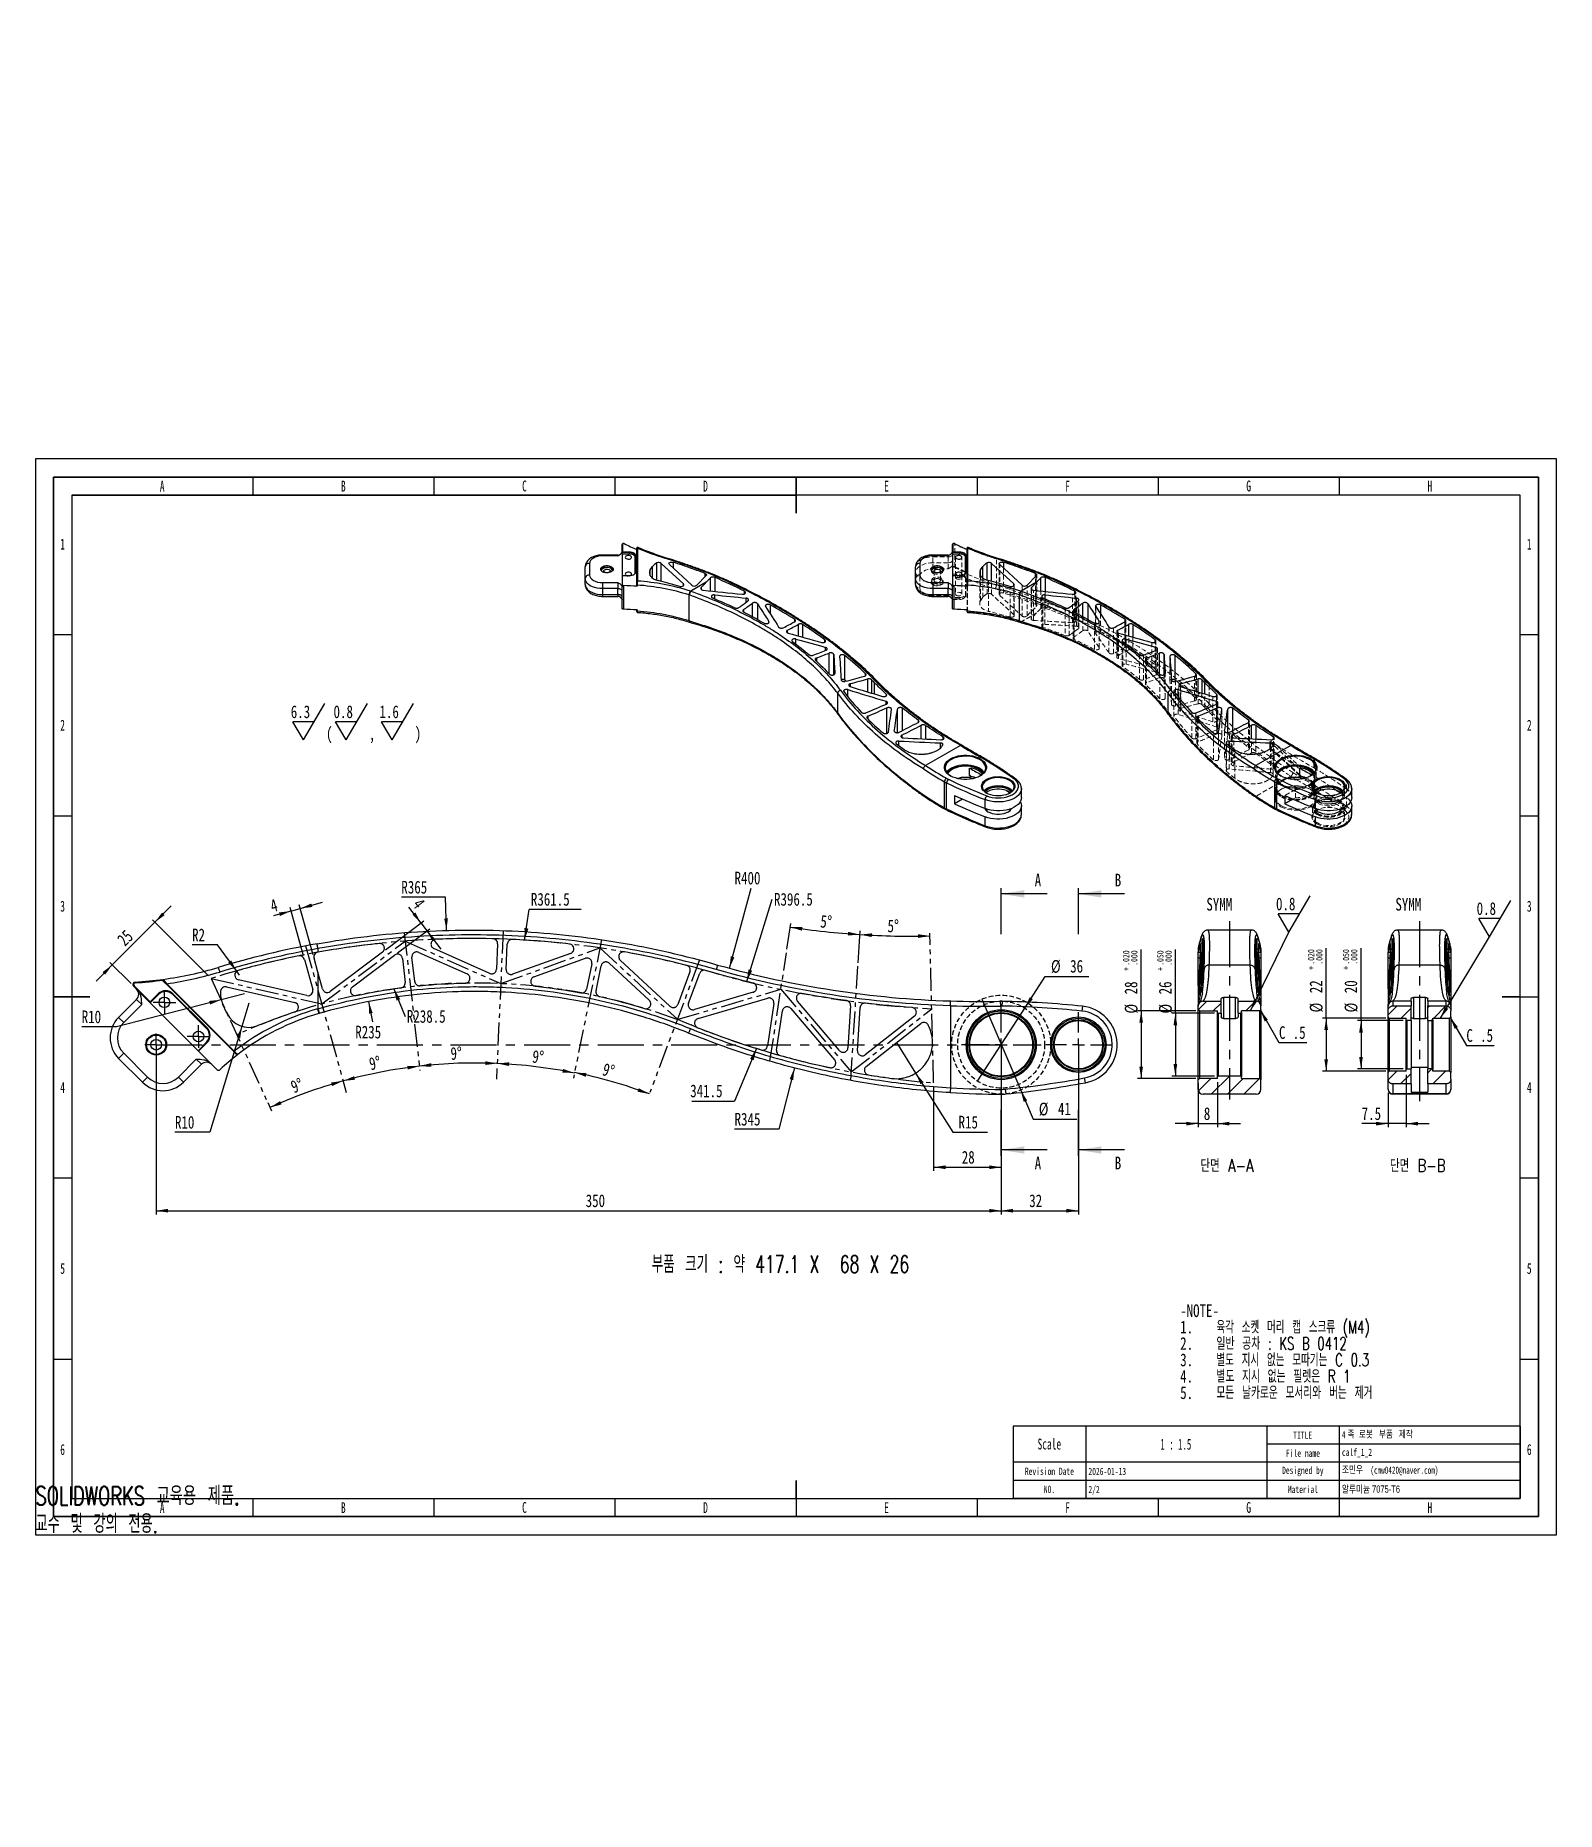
# Model space of a CAD drawing. Header units: millimetres. Extents: x 0 to 420, y -75 to 415.
import ezdxf

# ---------------------------------------------------------------- set-up
doc = ezdxf.new("R2010")
doc.units = ezdxf.units.MM
for name, pattern in [('CENTERX2', [20.32, 12.7, -2.54, 2.54, -2.54]), ('HIDDEN', [1.905, 1.27, -0.635]), ('PHANTOM', [12.7, 6.35, -1.27, 1.27, -1.27, 1.27, -1.27])]:
    doc.linetypes.add(name, pattern=pattern)
for name, color, linetype in [('SLD-0', 179, 'Continuous'), ('가는실선', 7, 'Continuous'), ('레이어10', 96, 'HIDDEN'), ('레이어11', 30, 'PHANTOM'), ('절단면', 230, 'Continuous'), ('중심선', 1, 'CENTERX2'), ('치수선', 104, 'Continuous')]:
    doc.layers.add(name, color=color, linetype=linetype)
for name, color, linetype, lineweight in [('도면층1', 4, 'Continuous', 35), ('도면층2', 3, 'Continuous', 25), ('도면층3', 5, 'Continuous', 25)]:
    doc.layers.add(name, color=color, linetype=linetype, lineweight=lineweight)
doc.styles.add('SLDTEXTSTYLE0', font='TXT', dxfattribs={"width": 0.75})
doc.styles.add('SLDTEXTSTYLE1', font='TXT', dxfattribs={"width": 0.663462, "bigfont": 'bigfont'})
doc.styles.add('SLDTEXTSTYLE10', font='TXT', dxfattribs={"width": 0.7, "bigfont": 'bigfont'})
doc.styles.add('SLDTEXTSTYLE11', font='TXT', dxfattribs={"width": 0.645455, "bigfont": 'bigfont'})
doc.styles.add('SLDTEXTSTYLE2', font='TXT', dxfattribs={"width": 0.684211, "bigfont": 'bigfont'})
doc.styles.add('SLDTEXTSTYLE3', font='TXT', dxfattribs={"width": 0.676471, "bigfont": 'bigfont'})
doc.styles.add('SLDTEXTSTYLE4', font='TXT', dxfattribs={"width": 0.671875, "bigfont": 'bigfont'})
doc.styles.add('SLDTEXTSTYLE5', font='TXT', dxfattribs={"width": 0.694444, "bigfont": 'bigfont'})
doc.styles.add('SLDTEXTSTYLE6', font='TXT', dxfattribs={"width": 0.638186})
doc.styles.add('SLDTEXTSTYLE7', font='TXT', dxfattribs={"width": 0.75, "bigfont": 'bigfont'})
doc.styles.add('SLDTEXTSTYLE8', font='TXT', dxfattribs={"width": 0.605})
doc.styles.add('SLDTEXTSTYLE9', font='TXT', dxfattribs={"width": 0.598704})
doc.dimstyles.new('SLDDIMSTYLE0', dxfattribs={"dimtxt": 3.5, "dimasz": 3.302, "dimexe": 0, "dimexo": 0.0625, "dimgap": 0.875, "dimtad": 1, "dimdec": 3, "dimlfac": 1.5, "dimrnd": 1e-09, "dimzin": 12, "dimdsep": 46, "dimtxsty": 'SLDTEXTSTYLE0', "dimsah": 1, "dimcen": 0.09, "dimadec": 0, "dimazin": 3, "dimtfac": 1, "dimtdec": 3, "dimtofl": 0, "dimtmove": 0, "dimatfit": 3, "dimfxl": 1, "dimfrac": 2, "dimtolj": 1, "dimtzin": 12, "dimarcsym": 0})
doc.dimstyles.new('SLDDIMSTYLE1', dxfattribs={"dimtxt": 3.5, "dimasz": 3.302, "dimexe": 0, "dimexo": 0.0625, "dimgap": 0.875, "dimtad": 1, "dimdec": 4, "dimlfac": 1.5, "dimzin": 12, "dimdsep": 46, "dimtxsty": 'SLDTEXTSTYLE0', "dimsah": 1, "dimcen": 0.09, "dimazin": 3, "dimtfac": 1, "dimtofl": 0, "dimtmove": 0, "dimatfit": 3, "dimfxl": 1, "dimfrac": 2, "dimtolj": 1, "dimtzin": 12, "dimarcsym": 0})
doc.dimstyles.new('SLDDIMSTYLE2', dxfattribs={"dimtxt": 3.5, "dimasz": 3.302, "dimexe": 0, "dimexo": 0.0625, "dimgap": 0.875, "dimtad": 0, "dimtih": 1, "dimtoh": 1, "dimdec": 3, "dimlfac": 1.5, "dimrnd": 1e-09, "dimzin": 12, "dimdsep": 46, "dimtxsty": 'SLDTEXTSTYLE0', "dimblk1": 'NONE', "dimsah": 1, "dimcen": 0, "dimadec": 0, "dimazin": 3, "dimtfac": 1, "dimtdec": 3, "dimtmove": 0, "dimatfit": 3, "dimldrblk": 'NONE', "dimfxl": 1, "dimfrac": 2, "dimtolj": 1, "dimtzin": 12, "dimarcsym": 0})
doc.dimstyles.new('SLDDIMSTYLE3', dxfattribs={"dimtxt": 3.5, "dimasz": 3.302, "dimexe": 0, "dimexo": 0.0625, "dimgap": 0.875, "dimtad": 1, "dimdec": 3, "dimlfac": 1.5, "dimrnd": 1e-09, "dimzin": 12, "dimdsep": 46, "dimtxsty": 'SLDTEXTSTYLE0', "dimsah": 1, "dimcen": 0.09, "dimadec": 0, "dimazin": 3, "dimtfac": 1, "dimtdec": 3, "dimtmove": 0, "dimatfit": 0, "dimfxl": 1, "dimfrac": 2, "dimtolj": 1, "dimtzin": 12, "dimarcsym": 0})
doc.dimstyles.new('SLDDIMSTYLE4', dxfattribs={"dimtxt": 3.5, "dimasz": 3.302, "dimexe": 0, "dimexo": 0.0625, "dimgap": 0.875, "dimtad": 0, "dimtih": 1, "dimtoh": 1, "dimdec": 3, "dimlfac": 1.5, "dimrnd": 1e-09, "dimzin": 12, "dimdsep": 46, "dimtxsty": 'SLDTEXTSTYLE0', "dimsah": 1, "dimcen": 0, "dimadec": 0, "dimazin": 3, "dimtfac": 1, "dimtdec": 3, "dimtofl": 0, "dimtmove": 0, "dimatfit": 3, "dimfxl": 1, "dimfrac": 2, "dimtolj": 1, "dimtzin": 12, "dimarcsym": 0})
doc.dimstyles.new('SLDDIMSTYLE5', dxfattribs={"dimtxt": 3.5, "dimasz": 3.302, "dimexe": 0, "dimexo": 0.0625, "dimgap": 0.875, "dimtad": 0, "dimtih": 1, "dimtoh": 1, "dimdec": 3, "dimlfac": 1.5, "dimrnd": 1e-09, "dimzin": 12, "dimdsep": 46, "dimtxsty": 'SLDTEXTSTYLE0', "dimblk1": 'NONE', "dimblk2": 'NONE', "dimsah": 1, "dimcen": 0, "dimadec": 0, "dimazin": 3, "dimtfac": 1, "dimtdec": 3, "dimtofl": 0, "dimtmove": 0, "dimatfit": 3, "dimldrblk": 'NONE', "dimfxl": 1, "dimfrac": 2, "dimtolj": 1, "dimtzin": 12, "dimarcsym": 0})
doc.dimstyles.new('SLDDIMSTYLE6', dxfattribs={"dimtxt": 0.18, "dimasz": 3.302, "dimexe": 0, "dimexo": 0.0625, "dimgap": 0, "dimtad": 0, "dimtih": 1, "dimtoh": 1, "dimdec": 0, "dimrnd": 1e-09, "dimzin": 0, "dimdsep": 46, "dimtxsty": 'Standard', "dimsah": 1, "dimcen": 0.09, "dimadec": 0, "dimazin": 0, "dimtfac": 3.302, "dimtdec": 0, "dimtofl": 0, "dimtmove": 0, "dimatfit": 3, "dimfxl": 1, "dimfrac": 2, "dimtolj": 1, "dimtzin": 0, "dimarcsym": 0})
doc.dimstyles.new('SLDDIMSTYLE7', dxfattribs={"dimtxt": 3.5, "dimasz": 3.302, "dimexe": 0, "dimexo": 0.0625, "dimgap": 0.875, "dimtad": 1, "dimdec": 3, "dimlfac": 1.5, "dimrnd": 1e-09, "dimzin": 12, "dimdsep": 46, "dimtxsty": 'SLDTEXTSTYLE0', "dimsah": 1, "dimcen": 0.09, "dimadec": 0, "dimazin": 3, "dimtol": 1, "dimtp": 0.02, "dimtfac": 1, "dimtdec": 3, "dimtofl": 0, "dimtmove": 0, "dimatfit": 3, "dimfxl": 1, "dimfrac": 2, "dimtolj": 1, "dimtzin": 4, "dimarcsym": 0})
doc.dimstyles.new('SLDDIMSTYLE8', dxfattribs={"dimtxt": 3.5, "dimasz": 3.302, "dimexe": 0, "dimexo": 0.0625, "dimgap": 0.875, "dimtad": 1, "dimdec": 3, "dimlfac": 1.5, "dimrnd": 1e-09, "dimzin": 12, "dimdsep": 46, "dimtxsty": 'SLDTEXTSTYLE0', "dimsah": 1, "dimcen": 0.09, "dimadec": 0, "dimazin": 3, "dimtol": 1, "dimtp": 0.05, "dimtfac": 1, "dimtdec": 3, "dimtofl": 0, "dimtmove": 0, "dimatfit": 3, "dimfxl": 1, "dimfrac": 2, "dimtolj": 1, "dimtzin": 4, "dimarcsym": 0})

msp = doc.modelspace()

# ---------------------------------------------------------------- texts
at = {"char_height": 3.5, "attachment_point": 1}
for s, insert, style in [('-NOTE-', (316.08585, 64.608289), 'SLDTEXTSTYLE0'), ('1.', (316.08585, 60.082594), 'SLDTEXTSTYLE0'), ('육각 소켓 머리 캡 스크류 (M4)', (326.08585, 60.082594), 'SLDTEXTSTYLE2'), ('2.', (316.08585, 55.5569), 'SLDTEXTSTYLE0'), ('일반 공차 : KS B 0412', (326.08585, 55.5569), 'SLDTEXTSTYLE3'), ('3.', (316.08585, 51.031205), 'SLDTEXTSTYLE0'), ('별도 지시 없는 모따기는 C 0.3', (326.08585, 51.031205), 'SLDTEXTSTYLE2'), ('4.', (316.08585, 46.505511), 'SLDTEXTSTYLE0'), ('별도 지시 없는 필렛은 R 1', (326.08585, 46.505511), 'SLDTEXTSTYLE4'), ('5.', (316.08585, 41.979816), 'SLDTEXTSTYLE0'), ('모든 날카로운 모서리와 버는 제거', (326.08585, 41.979816), 'SLDTEXTSTYLE5')]:
    msp.add_mtext(s, dxfattribs=dict(at, insert=insert, style=style))
at = {"color": 7, "linetype": 'Continuous', "char_height": 5.1381, "attachment_point": 1}
for s, insert, style in [('SOLIDWORKS 교육용 제품.', (0, 14.330509), 'SLDTEXTSTYLE10'), ('교수 및 강의 전용.', (0, 6.623359), 'SLDTEXTSTYLE11')]:
    msp.add_mtext(s, dxfattribs=dict(at, insert=insert, style=style))
at = {"layer": 'SLD-0', "color": 7}
for s, insert, char_height, attachment_point, style in [('TITLE', (349.913748, 29.494802), 2, 2, 'SLDTEXTSTYLE6'), ('4', (360.75, 29.612802), 2, 1, 'SLDTEXTSTYLE8'), ('족', (362.291667, 29.610024), 2, 1, 'SLDTEXTSTYLE7'), ('로봇', (365.433333, 29.610024), 2, 1, 'SLDTEXTSTYLE7'), ('부품', (370.952778, 29.610024), 2, 1, 'SLDTEXTSTYLE7'), ('제작', (376.472222, 29.610024), 2, 1, 'SLDTEXTSTYLE7'), ('Scale', (279.956303, 27.543203), 3, 2, 'SLDTEXTSTYLE6'), ('File name', (350.002356, 24.510802), 2, 2, 'SLDTEXTSTYLE6'), ('calf_1_2', (360.75, 24.788802), 2, 1, 'SLDTEXTSTYLE6'), ('Revision Date', (279.982542, 19.510802), 2, 2, 'SLDTEXTSTYLE6'), ('Designed by', (349.958897, 19.787802), 2, 2, 'SLDTEXTSTYLE6'), ('조민우', (360.75, 19.832024), 2, 1, 'SLDTEXTSTYLE7'), ('(cmw0420@naver.com)', (368.622222, 19.834802), 2, 1, 'SLDTEXTSTYLE8'), ('{\\fGulim|b0|i0|c129|p50;알루미늄 7075-T6}', (360.763889, 14.607024), 2, 1, 'SLDTEXTSTYLE7'), ('NO.', (279.996202, 14.528802), 2, 2, 'SLDTEXTSTYLE6'), ('Material', (349.991016, 14.510802), 2, 2, 'SLDTEXTSTYLE6')]:
    msp.add_mtext(s, dxfattribs=dict(at, insert=insert, char_height=char_height, attachment_point=attachment_point, style=style))
at = {"layer": '가는실선', "insert": (170.133104, 78.080921), "char_height": 4.7625, "attachment_point": 1, "style": 'SLDTEXTSTYLE1'}
msp.add_mtext('부품 크기 : 약 417.1 X  68 X 26', dxfattribs=at)
at = {"layer": '도면층2', "color": 7}
for s, insert, char_height, attachment_point, style in [('A', (34.986023, 291.992203), 3, 2, 'SLDTEXTSTYLE6'), ('B', (84.986023, 291.992203), 3, 2, 'SLDTEXTSTYLE6'), ('C', (135.013528, 292.043203), 3, 2, 'SLDTEXTSTYLE6'), ('D', (185.013528, 291.992203), 3, 2, 'SLDTEXTSTYLE6'), ('E', (234.986023, 291.992203), 3, 2, 'SLDTEXTSTYLE6'), ('F', (285.007964, 291.992203), 3, 2, 'SLDTEXTSTYLE6'), ('G', (334.991588, 292.043203), 3, 2, 'SLDTEXTSTYLE6'), ('H', (385.013528, 291.992203), 3, 2, 'SLDTEXTSTYLE6'), ('1', (7.478376, 275.998203), 3, 2, 'SLDTEXTSTYLE6'), ('1', (412.478376, 275.998203), 3, 2, 'SLDTEXTSTYLE6'), ('2', (7.478376, 225.998203), 3, 2, 'SLDTEXTSTYLE6'), ('2', (412.478376, 225.998203), 3, 2, 'SLDTEXTSTYLE6'), ('3', (7.478376, 176.023703), 3, 2, 'SLDTEXTSTYLE6'), ('3', (412.478376, 176.023703), 3, 2, 'SLDTEXTSTYLE6'), ('4', (7.478376, 125.992203), 3, 2, 'SLDTEXTSTYLE6'), ('4', (412.478376, 125.992203), 3, 2, 'SLDTEXTSTYLE6'), ('5', (7.478376, 76.017703), 3, 2, 'SLDTEXTSTYLE6'), ('5', (412.478376, 76.017703), 3, 2, 'SLDTEXTSTYLE6'), ('6', (7.478376, 26.023703), 3, 2, 'SLDTEXTSTYLE6'), ('1 : 1.5', (314.891878, 27.498203), 3, 2, 'SLDTEXTSTYLE9'), ('6', (412.478376, 26.023703), 3, 2, 'SLDTEXTSTYLE6'), ('2026-01-13', (290.75, 19.498802), 2, 1, 'SLDTEXTSTYLE6'), ('A', (34.986023, 9.992203), 3, 2, 'SLDTEXTSTYLE6'), ('B', (84.986023, 9.992203), 3, 2, 'SLDTEXTSTYLE6'), ('C', (135.013528, 10.043203), 3, 2, 'SLDTEXTSTYLE6'), ('D', (185.013528, 9.992203), 3, 2, 'SLDTEXTSTYLE6'), ('E', (234.986023, 9.992203), 3, 2, 'SLDTEXTSTYLE6'), ('F', (285.007964, 9.992203), 3, 2, 'SLDTEXTSTYLE6'), ('2/2', (290.75, 14.498802), 2, 1, 'SLDTEXTSTYLE6'), ('G', (334.991588, 10.043203), 3, 2, 'SLDTEXTSTYLE6'), ('H', (385.013528, 9.992203), 3, 2, 'SLDTEXTSTYLE6')]:
    msp.add_mtext(s, dxfattribs=dict(at, insert=insert, char_height=char_height, attachment_point=attachment_point, style=style))
at = {"layer": '도면층3', "char_height": 3.5}
for s, insert, attachment_point, style in [('B', (298.014095, 183.479433), 1, 'SLDTEXTSTYLE0'), ('B', (298.014095, 105.378682), 1, 'SLDTEXTSTYLE0'), ('단면 B-B', (381.672043, 104.669992), 2, 'SLDTEXTSTYLE7')]:
    msp.add_mtext(s, dxfattribs=dict(at, insert=insert, attachment_point=attachment_point, style=style))
at = {"layer": '절단면', "char_height": 3.5}
for s, insert, attachment_point, style in [('A', (275.909153, 183.479433), 1, 'SLDTEXTSTYLE0'), ('A', (275.909153, 105.378682), 1, 'SLDTEXTSTYLE0'), ('단면 A-A', (329.003308, 104.669992), 2, 'SLDTEXTSTYLE7')]:
    msp.add_mtext(s, dxfattribs=dict(at, insert=insert, attachment_point=attachment_point, style=style))
at = {"layer": '치수선', "char_height": 3.5, "attachment_point": 1, "style": 'SLDTEXTSTYLE0'}
for insert in [(323.309952, 176.804335), (375.510467, 176.804335)]:
    msp.add_mtext('SYMM', dxfattribs=dict(at, insert=insert))

# ---------------------------------------------------------------- blocks, each defined once
blk = doc.blocks.new('SW_NOTE_0')
at = {"layer": '가는실선', "color": 0}
for p, q in [((3.49, -5), (9.39, 5)), ((15.31, -5), (21.21, 5)), ((27.99, -5), (33.89, 5)), ((3.49, -5), (0.55, 0)), ((6.44, 0), (0.55, 0)), ((15.31, -5), (12.36, 0)), ((18.26, 0), (12.36, 0)), ((27.99, -5), (25.04, 0)), ((30.94, 0), (25.04, 0))]:
    blk.add_line(p, q, dxfattribs=at)
at = {"layer": '가는실선', "color": 0, "char_height": 3.5, "attachment_point": 1, "style": 'SLDTEXTSTYLE0'}
for s, insert in [('6.3', (0, 4.51)), ('0.8', (11.81, 4.51)), ('1.6', (24.49, 4.51)), ('(', (9.74, -1.51)), (',', (21.56, -1.51)), (')', (34.24, -1.51))]:
    blk.add_mtext(s, dxfattribs=dict(at, insert=insert))
blk = doc.blocks.new('_D')
at = {"layer": '치수선', "transparency": 16777216}
for p, q in [((33.33, 135.29), (33.33, 89.46)), ((266.66, 135.29), (266.66, 89.46)), ((33.33, 90.46), (266.66, 90.46))]:
    blk.add_line(p, q, dxfattribs=at)
for points in [[(33.33, 90.46), (36.63, 89.95), (36.63, 90.97)], [(266.66, 90.46), (263.36, 90.97), (263.36, 89.95)]]:
    blk.add_solid(points, dxfattribs=at)
at = {"layer": '치수선', "transparency": 16777216, "insert": (151.92, 94.97), "char_height": 3.5, "attachment_point": 1, "style": 'SLDTEXTSTYLE0'}
blk.add_mtext('350', dxfattribs=at)
blk = doc.blocks.new('_D_1')
at = {"layer": '치수선', "transparency": 16777216}
blk.add_arc((121.45, -5.68), 137.07, 69.4738, 78.4738, dxfattribs=at)
for points in [[(148.84, 128.62), (151.96, 127.43), (152.17, 128.42)], [(169.51, 122.68), (166.58, 124.28), (166.23, 123.33)]]:
    blk.add_solid(points, dxfattribs=at)
at = {"layer": '치수선', "transparency": 16777216, "insert": (157.21, 131.32), "char_height": 3.5, "attachment_point": 1, "rotation": 344.4696, "style": 'SLDTEXTSTYLE0'}
blk.add_mtext('9°', dxfattribs=at)
blk = doc.blocks.new('_D_2')
at = {"layer": '치수선', "transparency": 16777216}
blk.add_arc((121.45, -5.68), 136.92, 78.4738, 87.4738, dxfattribs=at)
for points in [[(127.49, 131.11), (130.76, 130.41), (130.81, 131.43)], [(148.81, 128.48), (145.66, 129.6), (145.47, 128.6)]]:
    blk.add_solid(points, dxfattribs=at)
at = {"layer": '치수선', "transparency": 16777216, "insert": (137.46, 134.86), "char_height": 3.5, "attachment_point": 1, "rotation": 352.5989, "style": 'SLDTEXTSTYLE0'}
blk.add_mtext('9°', dxfattribs=at)
blk = doc.blocks.new('_D_3')
at = {"layer": '치수선', "transparency": 16777216}
blk.add_arc((121.45, -5.68), 136.92, 87.4738, 96.4738, dxfattribs=at)
for points in [[(106.01, 130.37), (109.35, 130.19), (109.25, 131.2)], [(127.49, 131.11), (124.2, 131.72), (124.17, 130.7)]]:
    blk.add_solid(points, dxfattribs=at)
at = {"layer": '치수선', "transparency": 16777216, "insert": (114.54, 135.6), "char_height": 3.5, "attachment_point": 1, "rotation": 1.899, "style": 'SLDTEXTSTYLE0'}
blk.add_mtext('9°', dxfattribs=at)
blk = doc.blocks.new('_D_4')
at = {"layer": '치수선', "transparency": 16777216}
blk.add_arc((121.45, -5.68), 136.92, 96.4738, 105.4738, dxfattribs=at)
for points in [[(84.92, 126.28), (88.24, 126.63), (87.98, 127.61)], [(106.01, 130.37), (102.67, 130.46), (102.8, 129.45)]]:
    blk.add_solid(points, dxfattribs=at)
at = {"layer": '치수선', "transparency": 16777216, "insert": (91.86, 132.64), "char_height": 3.5, "attachment_point": 1, "rotation": 11.1746, "style": 'SLDTEXTSTYLE0'}
blk.add_mtext('9°', dxfattribs=at)
blk = doc.blocks.new('_D_5')
at = {"layer": '치수선', "transparency": 16777216}
blk.add_line((64.11, 120.29), (65.14, 118.03), dxfattribs=at)
blk.add_arc((121.45, -5.68), 136.92, 105.4738, 114.4738, dxfattribs=at)
for points in [[(84.92, 126.28), (81.61, 125.85), (81.89, 124.87)], [(64.73, 118.94), (67.95, 119.8), (67.54, 120.73)]]:
    blk.add_solid(points, dxfattribs=at)
at = {"layer": '치수선', "transparency": 16777216, "insert": (70.11, 126.12), "char_height": 3.5, "attachment_point": 1, "rotation": 20.3802, "style": 'SLDTEXTSTYLE0'}
blk.add_mtext('9°', dxfattribs=at)
blk = doc.blocks.new('_D_6')
at = {"layer": '치수선', "transparency": 16777216}
blk.add_line((227.16, 158.94), (227.71, 167.7), dxfattribs=at)
blk.add_arc((241.54, 388.04), 221.78, 266.4099, 271.4099, dxfattribs=at)
for points in [[(227.65, 166.7), (230.92, 166.01), (230.97, 167.03)], [(246.99, 166.33), (243.68, 166.78), (243.7, 165.77)]]:
    blk.add_solid(points, dxfattribs=at)
at = {"layer": '치수선', "transparency": 16777216, "insert": (235.31, 170.86), "char_height": 3.5, "attachment_point": 1, "rotation": 358.9458, "style": 'SLDTEXTSTYLE0'}
blk.add_mtext('5°', dxfattribs=at)
blk = doc.blocks.new('_D_7')
at = {"layer": '치수선', "transparency": 16777216}
for p, q in [((207.49, 162.63), (208.56, 169.74)), ((227.16, 158.94), (227.71, 167.7))]:
    blk.add_line(p, q, dxfattribs=at)
blk.add_arc((241.54, 388.04), 221.78, 261.4099, 266.4099, dxfattribs=at)
for points in [[(208.41, 168.75), (211.61, 167.78), (211.75, 168.79)], [(227.65, 166.7), (224.39, 167.44), (224.32, 166.43)]]:
    blk.add_solid(points, dxfattribs=at)
at = {"layer": '치수선', "transparency": 16777216, "insert": (216.94, 172.16), "char_height": 3.5, "attachment_point": 1, "rotation": 354.0877, "style": 'SLDTEXTSTYLE0'}
blk.add_mtext('5°', dxfattribs=at)
blk = doc.blocks.new('_D_8')
at = {"layer": '치수선', "transparency": 16777216}
for p, q in [((273.17, 146.37), (278.84, 155.15)), ((278.84, 155.15), (290.87, 155.15)), ((260.15, 126.21), (273.17, 146.37))]:
    blk.add_line(p, q, dxfattribs=at)
blk.add_solid([(273.17, 146.37), (275.39, 148.87), (274.54, 149.42)], dxfattribs=at)
at = {"layer": '치수선', "transparency": 16777216, "char_height": 3.5, "attachment_point": 1, "style": 'SLDTEXTSTYLE0'}
for s, insert in [('%%c', (280.42, 159.66)), ('36', (285.7, 159.71))]:
    blk.add_mtext(s, dxfattribs=dict(at, insert=insert))
blk = doc.blocks.new('_None')
blk = doc.blocks.new('_D_9')
at = {"layer": '치수선', "transparency": 16777216}
for p, q in [((261.27, 148.85), (272.05, 123.74)), ((272.05, 123.74), (275.47, 115.77)), ((275.47, 115.77), (287.51, 115.77))]:
    blk.add_line(p, q, dxfattribs=at)
blk.add_solid([(272.05, 123.74), (272.88, 120.5), (273.82, 120.9)], dxfattribs=at)
at = {"layer": '치수선', "transparency": 16777216, "char_height": 3.5, "attachment_point": 1, "style": 'SLDTEXTSTYLE0'}
for s, insert in [('%%c', (277.05, 120.28)), ('41', (282.33, 120.34))]:
    blk.add_mtext(s, dxfattribs=dict(at, insert=insert))
blk = doc.blocks.new('_D_10')
at = {"layer": '치수선', "transparency": 16777216}
for p, q in [((266.66, 135.29), (266.66, 101.46)), ((247.99, 124.74), (247.99, 101.46)), ((247.99, 102.46), (266.66, 102.46))]:
    blk.add_line(p, q, dxfattribs=at)
for points in [[(247.99, 102.46), (251.29, 101.95), (251.29, 102.97)], [(266.66, 102.46), (263.36, 102.97), (263.36, 101.95)]]:
    blk.add_solid(points, dxfattribs=at)
at = {"layer": '치수선', "transparency": 16777216, "insert": (255.78, 106.97), "char_height": 3.5, "attachment_point": 1, "style": 'SLDTEXTSTYLE0'}
blk.add_mtext('28', dxfattribs=at)
blk = doc.blocks.new('_D_11')
at = {"layer": '치수선', "transparency": 16777216}
for p, q in [((32.99, 170.11), (37.48, 174.6)), ((32.99, 170.11), (21.2, 158.32)), ((47.79, 155.3), (32.28, 170.81)), ((21.2, 158.32), (16.71, 153.83)), ((26.37, 153.15), (20.49, 159.03))]:
    blk.add_line(p, q, dxfattribs=at)
for points in [[(32.99, 170.11), (35.68, 172.08), (34.96, 172.8)], [(21.2, 158.32), (18.51, 156.34), (19.22, 155.63)]]:
    blk.add_solid(points, dxfattribs=at)
at = {"layer": '치수선', "transparency": 16777216, "insert": (22.23, 165.74), "char_height": 3.5, "attachment_point": 1, "rotation": 45, "style": 'SLDTEXTSTYLE0'}
blk.add_mtext('25', dxfattribs=at)
blk = doc.blocks.new('_D_12')
at = {"layer": '치수선', "transparency": 16777216}
for p, q in [((266.66, 135.29), (266.66, 89.46)), ((287.99, 135.29), (287.99, 89.46)), ((266.66, 90.46), (287.99, 90.46))]:
    blk.add_line(p, q, dxfattribs=at)
for points in [[(266.66, 90.46), (269.96, 89.95), (269.96, 90.97)], [(287.99, 90.46), (284.69, 90.97), (284.69, 89.95)]]:
    blk.add_solid(points, dxfattribs=at)
at = {"layer": '치수선', "transparency": 16777216, "insert": (274.4, 94.97), "char_height": 3.5, "attachment_point": 1, "style": 'SLDTEXTSTYLE0'}
blk.add_mtext('32', dxfattribs=at)
blk = doc.blocks.new('_D_13')
at = {"layer": '치수선', "transparency": 16777216}
for p, q in [((50.24, 163.85), (43.23, 163.85)), ((55.56, 156.6), (50.24, 163.85)), ((56.34, 155.52), (55.56, 156.6))]:
    blk.add_line(p, q, dxfattribs=at)
blk.add_solid([(55.56, 156.6), (54.02, 159.56), (53.2, 158.96)], dxfattribs=at)
at = {"layer": '치수선', "transparency": 16777216, "insert": (43.23, 168.36), "char_height": 3.5, "attachment_point": 1, "style": 'SLDTEXTSTYLE0'}
blk.add_mtext('R2', dxfattribs=at)
blk = doc.blocks.new('_D_14')
at = {"layer": '치수선', "transparency": 16777216}
for p, q in [((51.29, 148.71), (22.34, 141.23)), ((57.74, 150.37), (51.29, 148.71)), ((22.34, 141.23), (12.75, 141.23))]:
    blk.add_line(p, q, dxfattribs=at)
blk.add_solid([(51.29, 148.71), (47.96, 148.37), (48.22, 147.39)], dxfattribs=at)
at = {"layer": '치수선', "transparency": 16777216, "insert": (12.75, 145.74), "char_height": 3.5, "attachment_point": 1, "style": 'SLDTEXTSTYLE0'}
blk.add_mtext('R10', dxfattribs=at)
blk = doc.blocks.new('_D_15')
at = {"layer": '치수선', "transparency": 16777216}
for p, q in [((58.94, 147.74), (57, 141.36)), ((57, 141.36), (48.1, 112.11)), ((48.1, 112.11), (38.51, 112.11))]:
    blk.add_line(p, q, dxfattribs=at)
blk.add_solid([(57, 141.36), (55.56, 138.35), (56.53, 138.05)], dxfattribs=at)
at = {"layer": '치수선', "transparency": 16777216, "insert": (38.51, 116.62), "char_height": 3.5, "attachment_point": 1, "style": 'SLDTEXTSTYLE0'}
blk.add_mtext('R10', dxfattribs=at)
blk = doc.blocks.new('_D_16')
at = {"layer": '치수선', "transparency": 16777216}
for p, q in [((237.71, 136.91), (243.04, 128.45)), ((243.04, 128.45), (253.31, 112.15)), ((253.31, 112.15), (262.9, 112.15))]:
    blk.add_line(p, q, dxfattribs=at)
blk.add_solid([(243.04, 128.45), (244.37, 125.38), (245.23, 125.93)], dxfattribs=at)
at = {"layer": '치수선', "transparency": 16777216, "insert": (254.89, 116.66), "char_height": 3.5, "attachment_point": 1, "style": 'SLDTEXTSTYLE0'}
blk.add_mtext('R15', dxfattribs=at)
blk = doc.blocks.new('_D_17')
at = {"layer": '치수선', "transparency": 16777216, "insert": (193.04, 184.05), "char_height": 3.5, "attachment_point": 1, "style": 'SLDTEXTSTYLE0'}
blk.add_mtext('R400', dxfattribs=at)
blk = doc.blocks.new('_D_18')
at = {"layer": '치수선', "transparency": 16777216}
blk.add_line((113.2, 177.02), (101.02, 177.02), dxfattribs=at)
at = {"layer": '치수선', "transparency": 16777216, "insert": (101.02, 181.53), "char_height": 3.5, "attachment_point": 1, "style": 'SLDTEXTSTYLE0'}
blk.add_mtext('R365', dxfattribs=at)
blk = doc.blocks.new('_D_19')
at = {"layer": '치수선', "transparency": 16777216, "insert": (88.3, 141.53), "char_height": 3.5, "attachment_point": 1, "style": 'SLDTEXTSTYLE0'}
blk.add_mtext('R235', dxfattribs=at)
blk = doc.blocks.new('_D_20')
at = {"layer": '치수선', "transparency": 16777216}
blk.add_line((205.22, 112.97), (193.04, 112.97), dxfattribs=at)
at = {"layer": '치수선', "transparency": 16777216, "insert": (193.04, 117.48), "char_height": 3.5, "attachment_point": 1, "style": 'SLDTEXTSTYLE0'}
blk.add_mtext('R345', dxfattribs=at)
blk = doc.blocks.new('_D_21')
at = {"layer": '치수선', "transparency": 16777216}
for p, q in [((70.55, 173.19), (65.7, 171.85)), ((73.97, 160.82), (70.28, 174.16)), ((70.55, 173.19), (73.12, 173.91)), ((76.66, 161.12), (72.85, 174.87)), ((73.12, 173.91), (79.24, 175.6))]:
    blk.add_line(p, q, dxfattribs=at)
for points in [[(70.55, 173.19), (67.23, 172.8), (67.5, 171.82)], [(73.12, 173.91), (76.44, 174.3), (76.17, 175.28)]]:
    blk.add_solid(points, dxfattribs=at)
at = {"layer": '치수선', "transparency": 16777216, "insert": (64.5, 176.2), "char_height": 3.5, "attachment_point": 1, "rotation": 15.4738, "style": 'SLDTEXTSTYLE0'}
blk.add_mtext('4', dxfattribs=at)
blk = doc.blocks.new('_D_22')
at = {"layer": '치수선', "transparency": 16777216}
for p, q in [((106.47, 169.85), (103.13, 174.3)), ((96.61, 162.45), (107.27, 170.46)), ((99.97, 161.63), (108.87, 168.32)), ((106.47, 169.85), (108.07, 167.72)), ((108.07, 167.72), (111.89, 162.65))]:
    blk.add_line(p, q, dxfattribs=at)
for points in [[(106.47, 169.85), (104.89, 172.8), (104.08, 172.19)], [(108.07, 167.72), (109.65, 164.78), (110.46, 165.39)]]:
    blk.add_solid(points, dxfattribs=at)
at = {"layer": '치수선', "transparency": 16777216, "insert": (106.73, 177.01), "char_height": 3.5, "attachment_point": 1, "rotation": 306.9449, "style": 'SLDTEXTSTYLE0'}
blk.add_mtext('4', dxfattribs=at)
blk = doc.blocks.new('SW_NOTE_0_1')
at = {"layer": '치수선', "color": 0}
blk.add_line((14.35, 0), (0, 0), dxfattribs=at)
at = {"layer": '치수선', "color": 0, "insert": (0.44, 4.53), "char_height": 3.5, "attachment_point": 1, "style": 'SLDTEXTSTYLE0'}
blk.add_mtext('R361.5', dxfattribs=at)
blk = doc.blocks.new('SW_NOTE_0_2')
at = {"layer": '치수선', "color": 0, "insert": (0.55, 1.75), "char_height": 3.5, "attachment_point": 1, "style": 'SLDTEXTSTYLE0'}
blk.add_mtext('R396.5', dxfattribs=at)
blk = doc.blocks.new('SW_NOTE_0_3')
at = {"layer": '치수선', "color": 0, "insert": (0.5, 1.79), "char_height": 3.5, "attachment_point": 1, "style": 'SLDTEXTSTYLE0'}
blk.add_mtext('R238.5', dxfattribs=at)
blk = doc.blocks.new('SW_NOTE_0_4')
at = {"layer": '치수선', "color": 0}
blk.add_line((-11.76, 0), (0, 0), dxfattribs=at)
at = {"layer": '치수선', "color": 0, "insert": (-12.2, 4.6), "char_height": 3.5, "attachment_point": 1, "style": 'SLDTEXTSTYLE0'}
blk.add_mtext('341.5', dxfattribs=at)
blk = doc.blocks.new('SW_CENTERMARKSYMBOL_0')
at = {"layer": '중심선', "color": 0}
for p, q in [((-1.67, 0), (-3.13, 0)), ((0, 0), (-1.67, 0)), ((0, 1.67), (0, 3.13)), ((0, 0), (0, 1.67)), ((0, 0), (0, -1.67)), ((0, 0), (1.67, 0)), ((1.67, 0), (3.13, 0)), ((0, -1.67), (0, -3.13))]:
    blk.add_line(p, q, dxfattribs=at)
blk = doc.blocks.new('SW_CENTERMARKSYMBOL_1')
at = {"layer": '중심선', "color": 0}
for p, q in [((0, 3.33), (0, 9)), ((-3.33, 0), (-9, 0)), ((0, 0), (-1.67, 0)), ((0, 0), (0, 1.67)), ((0, 0), (0, -1.67)), ((0, 0), (1.67, 0)), ((3.33, 0), (9, 0)), ((0, -3.33), (0, -9))]:
    blk.add_line(p, q, dxfattribs=at)
blk = doc.blocks.new('SW_CENTERMARKSYMBOL_2')
at = {"layer": '중심선', "color": 0}
for p, q in [((-1.67, 0), (-3.13, 0)), ((0, 0), (-1.67, 0)), ((0, 1.67), (0, 3.13)), ((0, 0), (0, 1.67)), ((0, 0), (0, -1.67)), ((0, 0), (1.67, 0)), ((1.67, 0), (3.13, 0)), ((0, -1.67), (0, -3.13))]:
    blk.add_line(p, q, dxfattribs=at)
blk = doc.blocks.new('SW_CENTERMARKSYMBOL_3')
at = {"layer": '중심선', "color": 0}
for p, q in [((-1.67, 0), (-3.13, 0)), ((0, 0), (-1.67, 0)), ((0, 1.67), (0, 3.13)), ((0, 0), (0, 1.67)), ((0, 0), (0, -1.67)), ((0, 0), (1.67, 0)), ((1.67, 0), (3.13, 0)), ((0, -1.67), (0, -3.13))]:
    blk.add_line(p, q, dxfattribs=at)
blk = doc.blocks.new('SW_CENTERMARKSYMBOL_4')
at = {"layer": '중심선', "color": 0}
for p, q in [((0, 3.33), (0, 11)), ((-3.33, 0), (-11, 0)), ((0, 0), (-1.67, 0)), ((0, 0), (0, 1.67)), ((0, 0), (0, -1.67)), ((0, 0), (1.67, 0)), ((3.33, 0), (11, 0)), ((0, -3.33), (0, -11))]:
    blk.add_line(p, q, dxfattribs=at)
blk = doc.blocks.new('_D_23')
at = {"layer": '치수선', "transparency": 16777216}
for p, q in [((321.06, 125.63), (321.06, 113.5)), ((326.39, 125.96), (326.39, 113.5)), ((321.06, 114.5), (314.71, 114.5)), ((321.06, 114.5), (326.39, 114.5)), ((326.39, 114.5), (332.74, 114.5))]:
    blk.add_line(p, q, dxfattribs=at)
for points in [[(321.06, 114.5), (317.76, 115.01), (317.76, 113.99)], [(326.39, 114.5), (329.69, 113.99), (329.69, 115.01)]]:
    blk.add_solid(points, dxfattribs=at)
at = {"layer": '치수선', "transparency": 16777216, "insert": (322.61, 119.01), "char_height": 3.5, "attachment_point": 1, "style": 'SLDTEXTSTYLE0'}
blk.add_mtext('8', dxfattribs=at)
blk = doc.blocks.new('_D_24')
at = {"layer": '치수선', "transparency": 16777216}
for p, q in [((305.31, 145.63), (305.31, 162.58)), ((320.39, 145.63), (304.31, 145.63)), ((305.31, 145.63), (305.31, 126.96)), ((320.39, 126.96), (304.31, 126.96))]:
    blk.add_line(p, q, dxfattribs=at)
for points in [[(305.31, 145.63), (304.8, 142.33), (305.82, 142.33)], [(305.31, 126.96), (305.82, 130.26), (304.8, 130.26)]]:
    blk.add_solid(points, dxfattribs=at)
at = {"layer": '치수선', "transparency": 16777216, "attachment_point": 1, "rotation": 90, "style": 'SLDTEXTSTYLE0'}
for s, insert, char_height in [('.020', (300.28, 158.06), 1.75), ('+', (300.28, 156.64), 1.75), ('.000', (302.54, 158.06), 1.75), ('28', (300.74, 150.18), 3.5), ('%%c', (300.8, 144.9), 3.5)]:
    blk.add_mtext(s, dxfattribs=dict(at, insert=insert, char_height=char_height))
blk = doc.blocks.new('_D_25')
at = {"layer": '치수선', "transparency": 16777216}
for p, q in [((314.76, 144.96), (314.76, 162.58)), ((325.59, 144.96), (313.76, 144.96)), ((314.76, 144.96), (314.76, 127.63)), ((325.59, 127.63), (313.76, 127.63))]:
    blk.add_line(p, q, dxfattribs=at)
for points in [[(314.76, 144.96), (314.25, 141.66), (315.27, 141.66)], [(314.76, 127.63), (315.27, 130.93), (314.25, 130.93)]]:
    blk.add_solid(points, dxfattribs=at)
at = {"layer": '치수선', "transparency": 16777216, "attachment_point": 1, "rotation": 90, "style": 'SLDTEXTSTYLE0'}
for s, insert, char_height in [('.050', (309.73, 158.06), 1.75), ('+', (309.73, 156.64), 1.75), ('.000', (311.99, 158.06), 1.75), ('26', (310.19, 150.18), 3.5), ('%%c', (310.25, 144.9), 3.5)]:
    blk.add_mtext(s, dxfattribs=dict(at, insert=insert, char_height=char_height))
blk = doc.blocks.new('SW_CHAMFER_DIMENSION_0')
at = {"layer": '치수선', "color": 0}
for p, q in [((-5.14, 8.9), (0, 0)), ((0, 0), (7.67, 0))]:
    blk.add_line(p, q, dxfattribs=at)
blk.add_solid([(-5.14, 8.9), (-3.93, 5.79), (-3.05, 6.3)], dxfattribs=at)
at = {"layer": '치수선', "color": 0, "char_height": 3.5, "attachment_point": 1, "style": 'SLDTEXTSTYLE0'}
for s, insert in [('C', (0, 4.51)), ('.5', (3.79, 4.51))]:
    blk.add_mtext(s, dxfattribs=dict(at, insert=insert))
blk = doc.blocks.new('SW_SFSYMBOL_0')
at = {"layer": '가는실선', "color": 0}
for p, q in [((0, 0), (5.9, 10)), ((0, 0), (-2.95, 5)), ((2.95, 5), (-2.95, 5))]:
    blk.add_line(p, q, dxfattribs=at)
at = {"layer": '가는실선', "color": 0, "insert": (-3.52, 9.51), "char_height": 3.5, "attachment_point": 1, "style": 'SLDTEXTSTYLE0'}
blk.add_mtext('0.8', dxfattribs=at)
blk = doc.blocks.new('_D_26')
at = {"layer": '치수선', "transparency": 16777216}
for p, q in [((378.5, 127.96), (378.5, 113.5)), ((373.5, 122.96), (373.5, 113.5)), ((373.5, 114.5), (366.21, 114.5)), ((378.5, 114.5), (373.5, 114.5)), ((378.5, 114.5), (384.85, 114.5))]:
    blk.add_line(p, q, dxfattribs=at)
for points in [[(373.5, 114.5), (370.2, 115.01), (370.2, 113.99)], [(378.5, 114.5), (381.8, 113.99), (381.8, 115.01)]]:
    blk.add_solid(points, dxfattribs=at)
at = {"layer": '치수선', "transparency": 16777216, "insert": (366.21, 119.01), "char_height": 3.5, "attachment_point": 1, "style": 'SLDTEXTSTYLE0'}
blk.add_mtext('7.5', dxfattribs=at)
blk = doc.blocks.new('_D_27')
at = {"layer": '치수선', "transparency": 16777216}
for p, q in [((356.4, 143.63), (356.4, 162.9)), ((372.83, 143.63), (355.4, 143.63)), ((356.4, 143.63), (356.4, 128.96)), ((372.83, 128.96), (355.4, 128.96))]:
    blk.add_line(p, q, dxfattribs=at)
for points in [[(356.4, 143.63), (355.89, 140.33), (356.9, 140.33)], [(356.4, 128.96), (356.9, 132.26), (355.89, 132.26)]]:
    blk.add_solid(points, dxfattribs=at)
at = {"layer": '치수선', "transparency": 16777216, "attachment_point": 1, "rotation": 90, "style": 'SLDTEXTSTYLE0'}
for s, insert, char_height in [('.020', (351.36, 158.38), 1.75), ('.000', (353.63, 158.38), 1.75), ('+', (351.36, 156.96), 1.75), ('22', (351.83, 150.5), 3.5), ('%%c', (351.88, 145.22), 3.5)]:
    blk.add_mtext(s, dxfattribs=dict(at, insert=insert, char_height=char_height))
blk = doc.blocks.new('_D_28')
at = {"layer": '치수선', "transparency": 16777216}
for p, q in [((366.02, 142.96), (366.02, 162.9)), ((377.7, 142.96), (365.02, 142.96)), ((366.02, 142.96), (366.02, 129.63)), ((377.7, 129.63), (365.02, 129.63))]:
    blk.add_line(p, q, dxfattribs=at)
for points in [[(366.02, 142.96), (365.51, 139.66), (366.53, 139.66)], [(366.02, 129.63), (366.53, 132.93), (365.51, 132.93)]]:
    blk.add_solid(points, dxfattribs=at)
at = {"layer": '치수선', "transparency": 16777216, "attachment_point": 1, "rotation": 90, "style": 'SLDTEXTSTYLE0'}
for s, insert, char_height in [('.050', (360.99, 158.38), 1.75), ('.000', (363.25, 158.38), 1.75), ('+', (360.99, 156.96), 1.75), ('20', (361.45, 150.5), 3.5), ('%%c', (361.51, 145.22), 3.5)]:
    blk.add_mtext(s, dxfattribs=dict(at, insert=insert, char_height=char_height))
blk = doc.blocks.new('SW_CHAMFER_DIMENSION_1')
at = {"layer": '치수선', "color": 0}
for p, q in [((-4.45, 7.71), (0, 0)), ((0, 0), (7.67, 0))]:
    blk.add_line(p, q, dxfattribs=at)
blk.add_solid([(-4.45, 7.71), (-3.24, 4.59), (-2.36, 5.1)], dxfattribs=at)
at = {"layer": '치수선', "color": 0, "char_height": 3.5, "attachment_point": 1, "style": 'SLDTEXTSTYLE0'}
for s, insert in [('C', (0, 4.51)), ('.5', (3.79, 4.51))]:
    blk.add_mtext(s, dxfattribs=dict(at, insert=insert))
blk = doc.blocks.new('SW_SFSYMBOL_1')
at = {"layer": '가는실선', "color": 0}
for p, q in [((0, 0), (5.9, 10)), ((0, 0), (-2.95, 5)), ((2.95, 5), (-2.95, 5))]:
    blk.add_line(p, q, dxfattribs=at)
at = {"layer": '가는실선', "color": 0, "insert": (-3.52, 9.51), "char_height": 3.5, "attachment_point": 1, "style": 'SLDTEXTSTYLE0'}
blk.add_mtext('0.8', dxfattribs=at)

# ---------------------------------------------------------------- dimensions: what is measured, and where the dimension line sits
at = {"layer": '치수선'}
for center, mpoint, dimstyle, picture, middle in [((260.89347, 414.90162), (0, 0), 'SLDDIMSTYLE5', '_D_17', (198.33703, 182.319134)), ((266.793812, 352.627904), (0, 0), 'SLDDIMSTYLE5', '_D_20', (198.33703, 115.744995)), ((120.517717, -75.395783), (0, 0), 'SLDDIMSTYLE5', '_D_18', (106.318757, 179.800084)), ((56.344645, 155.519688), (55.556705, 156.595293), 'SLDDIMSTYLE4', '_D_13', (45.943961, 166.629079)), ((57.743732, 150.372988), (51.288703, 148.706541), 'SLDDIMSTYLE4', '_D_14', (16.750083, 144.011375)), ((58.943029, 147.738183), (57.002574, 141.360168), 'SLDDIMSTYLE4', '_D_15', (42.512527, 114.887088)), ((121.45177, -5.683137), (0, 0), 'SLDDIMSTYLE5', '_D_19', (93.597022, 139.799365)), ((237.71471, 136.912388), (243.042456, 128.449816), 'SLDDIMSTYLE4', '_D_16', (258.895785, 114.9267))]:
    dim = msp.add_radius_dim(center=center, mpoint=mpoint, dimstyle=dimstyle, dxfattribs=at)
    dim.commit()
    dim.dimension.update_dxf_attribs({"geometry": picture, "text_midpoint": middle, "dimtype": 164})
for base, p1, p2, angle, dimstyle, picture, middle in [((73.11925, 173.905368), (74.240543, 159.859873), (76.926715, 160.151711), 15.47383767, 'SLDDIMSTYLE3', '_D_21', (66.945643, 172.196311)), ((108.069636, 167.72376), (95.815148, 161.844408), (99.16997, 161.030783), 306.94492738, 'SLDDIMSTYLE3', '_D_22', (103.902866, 173.264323)), ((21.199913, 158.320263), (48.498644, 154.591788), (27.080363, 152.439813), 45, 'SLDDIMSTYLE3', '_D_11', (27.253077, 164.373427)), ((266.659402, 90.457581), (33.326069, 136.294612), (266.659402, 136.294612), 0, 'SLDDIMSTYLE0', '_D', (155.795124, 90.457581))]:
    dim = msp.add_linear_dim(base=base, p1=p1, p2=p2, angle=angle, dimstyle=dimstyle, dxfattribs=at)
    dim.commit()
    dim.dimension.update_dxf_attribs({"geometry": picture, "text_midpoint": middle, "dimtype": 160})
for base, line1, line2, picture, middle in [((218.007886, 167.517882), ((207.337215, 161.645384), (202.814518, 131.705632)), ((227.099938, 157.942298), (225.12306, 126.434295)), '_D_7', (218.69244, 167.445918)), ((95.38704, 128.73594), ((106.149596, 129.169757), (101.832026, 167.219048)), ((85.789581, 123.138954), (74.598177, 163.565526)), '_D_4', (94.916172, 128.643779)), ((116.735717, 131.15844), ((127.297014, 126.806654), (129.104958, 167.785981)), ((106.149596, 129.169757), (101.832026, 167.219048)), '_D_3', (116.914398, 131.164481)), ((138.200518, 130.211446), ((148.520883, 127.055531), (156.317878, 165.289612)), ((127.297014, 126.806654), (129.104958, 167.785981)), '_D_2', (139.089364, 130.098944)), ((237.317559, 166.306353), ((227.099938, 157.942298), (225.12306, 126.434295)), ((246.975828, 167.057263), (247.992736, 125.738836)), '_D_6', (237.456599, 166.303751)), ((74.680164, 123.003596), ((85.789581, 123.138954), (74.598177, 163.565526)), ((63.696733, 121.202233), (48.498644, 154.591788)), '_D_5', (73.768545, 122.6686)), ((159.293034, 126.057964), ((169.678977, 123.127051), (183.36514, 159.681465)), ((148.520883, 127.055531), (156.317878, 165.289612)), '_D_1', (158.151624, 126.380483))]:
    dim = msp.add_angular_dim_2l(base=base, line1=line1, line2=line2, dimstyle='SLDDIMSTYLE1', dxfattribs=at)
    dim.commit()
    dim.dimension.update_dxf_attribs({"geometry": picture, "text_midpoint": middle, "dimtype": 162})
for base, p1, p2, dimstyle, picture, middle in [((305.308554, 126.961279), (321.391849, 145.627945), (321.391849, 126.961279), 'SLDDIMSTYLE7', '_D_24', (305.308554, 153.738769)), ((314.757857, 127.627945), (326.591849, 144.961279), (326.591849, 127.627945), 'SLDDIMSTYLE8', '_D_25', (314.757857, 153.738769)), ((356.395418, 128.961279), (373.834543, 143.627945), (373.834543, 128.961279), 'SLDDIMSTYLE7', '_D_27', (356.395418, 154.061928)), ((366.017101, 129.627945), (378.70121, 142.961279), (378.70121, 129.627945), 'SLDDIMSTYLE8', '_D_28', (366.017101, 154.061928))]:
    dim = msp.add_linear_dim(base=base, p1=p1, p2=p2, angle=90, text='%%c<>', dimstyle=dimstyle, dxfattribs=at)
    dim.commit()
    dim.dimension.update_dxf_attribs({"geometry": picture, "text_midpoint": middle, "dimtype": 160})
for p1, p2, picture, middle in [((260.148322, 126.21464), (273.170482, 146.374584), '_D_8', (285.649151, 157.950877)), ((261.269697, 148.853627), (272.049108, 123.735597), '_D_9', (282.280036, 118.575654))]:
    dim = msp.add_diameter_dim_2p(p1=p1, p2=p2, dimstyle='SLDDIMSTYLE2', dxfattribs=at)
    dim.commit()
    dim.dimension.update_dxf_attribs({"geometry": picture, "text_midpoint": middle, "dimtype": 163})
for base, p1, p2, dimstyle, picture, middle in [((266.659402, 102.457581), (247.992736, 125.738836), (266.659402, 136.294612), 'SLDDIMSTYLE0', '_D_10', (258.368456, 102.457581)), ((287.992735, 90.457581), (266.659402, 136.294612), (287.992735, 136.294612), 'SLDDIMSTYLE0', '_D_12', (276.98152, 90.457581)), ((373.50121, 114.501184), (378.50121, 128.961279), (373.50121, 123.961281), 'SLDDIMSTYLE3', '_D_26', (369.440337, 114.501184)), ((326.391849, 114.502291), (321.058516, 126.627945), (326.391849, 126.961279), 'SLDDIMSTYLE3', '_D_23', (323.901707, 114.502291))]:
    dim = msp.add_linear_dim(base=base, p1=p1, p2=p2, dimstyle=dimstyle, dxfattribs=at)
    dim.commit()
    dim.dimension.update_dxf_attribs({"geometry": picture, "text_midpoint": middle, "dimtype": 160})

# ---------------------------------------------------------------- hatches: boundary and pattern name
at = {"layer": '도면층3', "linetype": 'Continuous', "lineweight": 18}
h = msp.add_hatch(dxfattribs=at)
h.set_pattern_fill('ANSI31', color=256, angle=3e-322, style=0)
edge = h.paths.add_edge_path(flags=0)
edge.add_line((373.50121, 145.677033), (373.50121, 143.961279))
edge.add_line((373.50121, 143.961279), (373.834543, 143.627945))
edge.add_line((373.834543, 143.627945), (378.50121, 143.627945))
edge.add_line((378.50121, 143.627945), (378.50121, 143.161279))
edge.add_line((378.50121, 143.161279), (378.70121, 142.961279))
edge.add_line((378.70121, 142.961279), (379.834543, 142.961279))
edge.add_line((379.834543, 142.961279), (379.834543, 147.017096))
edge.add_line((379.834543, 147.017096), (374.834543, 147.017096))
edge.add_spline(control_points=[(374.834543, 147.017096), (374.742991, 147.017096), (374.650952, 147.007516), (374.561361, 146.988668), (374.469681, 146.969381), (374.379557, 146.940171), (374.293986, 146.902029), (374.157038, 146.840988), (374.028811, 146.755276), (373.919966, 146.652156), (373.810685, 146.548624), (373.717889, 146.424665), (373.649227, 146.2907), (373.580478, 146.156561), (373.534006, 146.00867), (373.513604, 145.859327), (373.50536, 145.798982), (373.50121, 145.737938), (373.50121, 145.677033)], knot_values=[0.0122312865, 0.0122312865, 0.0122312865, 0.0122312865, 0.0126459789, 0.0126459789, 0.0126459789, 0.0130675717, 0.0130675717, 0.0130675717, 0.0137482772, 0.0137482772, 0.0137482772, 0.0144317201, 0.0144317201, 0.0144317201, 0.0151160153, 0.0151160153, 0.0151160153, 0.0153910979, 0.0153910979, 0.0153910979, 0.0153910979], weights=[1, 1, 1, 1, 1, 1, 1, 1, 1, 1, 1, 1, 1, 1, 1, 1, 1, 1, 1], degree=3, periodic=0)
h = msp.add_hatch(dxfattribs=at)
h.set_pattern_fill('ANSI31', color=256, angle=3e-322, style=0)
edge = h.paths.add_edge_path(flags=0)
edge.add_line((390.50121, 143.627945), (390.834543, 143.961279))
edge.add_line((390.834543, 143.961279), (390.834543, 145.677033))
edge.add_spline(control_points=[(390.834543, 145.677033), (390.834543, 145.684901), (390.834474, 145.692769), (390.834336, 145.700635), (390.831705, 145.850759), (390.803234, 146.002491), (390.751219, 146.143339), (390.699455, 146.283508), (390.622957, 146.416728), (390.527909, 146.532021), (390.433161, 146.646949), (390.317381, 146.747198), (390.190019, 146.824429), (390.062642, 146.90167), (389.920168, 146.958), (389.774392, 146.988668), (389.684801, 147.007516), (389.592762, 147.017096), (389.50121, 147.017096)], knot_values=[0.0099003746, 0.0099003746, 0.0099003746, 0.0099003746, 0.0099356427, 0.0099356427, 0.0099356427, 0.0106173126, 0.0106173126, 0.0106173126, 0.0112956394, 0.0112956394, 0.0112956394, 0.011971823, 0.011971823, 0.011971823, 0.0126481482, 0.0126481482, 0.0126481482, 0.0130601342, 0.0130601342, 0.0130601342, 0.0130601342], weights=[1, 1, 1, 1, 1, 1, 1, 1, 1, 1, 1, 1, 1, 1, 1, 1, 1, 1, 1], degree=3, periodic=0)
edge.add_line((389.50121, 147.017096), (384.50121, 147.017096))
edge.add_line((384.50121, 147.017096), (384.50121, 142.961279))
edge.add_line((384.50121, 142.961279), (385.634543, 142.961279))
edge.add_line((385.634543, 142.961279), (385.834543, 143.161279))
edge.add_line((385.834543, 143.161279), (385.834543, 143.627945))
edge.add_line((385.834543, 143.627945), (390.50121, 143.627945))
h = msp.add_hatch(dxfattribs=at)
h.set_pattern_fill('ANSI31', color=256, angle=3e-322, style=0)
edge = h.paths.add_edge_path(flags=0)
edge.add_line((373.50121, 128.627945), (373.50121, 126.809378))
edge.add_spline(control_points=[(373.50121, 126.809378), (373.50121, 126.703197), (373.513666, 126.596309), (373.538111, 126.49298), (373.559614, 126.402094), (373.590605, 126.31295), (373.630171, 126.22835), (373.693414, 126.093127), (373.780329, 125.966736), (373.884213, 125.85953), (373.986884, 125.753577), (374.10889, 125.663552), (374.240571, 125.597012), (374.371783, 125.530709), (374.51616, 125.485958), (374.661897, 125.466632), (374.719071, 125.45905), (374.776869, 125.455233), (374.834543, 125.455233)], knot_values=[0.0122339544, 0.0122339544, 0.0122339544, 0.0122339544, 0.0127154776, 0.0127154776, 0.0127154776, 0.0131357564, 0.0131357564, 0.0131357564, 0.0138132658, 0.0138132658, 0.0138132658, 0.0144828292, 0.0144828292, 0.0144828292, 0.0151500957, 0.0151500957, 0.0151500957, 0.0154105248, 0.0154105248, 0.0154105248, 0.0154105248], weights=[1, 1, 1, 1, 1, 1, 1, 1, 1, 1, 1, 1, 1, 1, 1, 1, 1, 1, 1], degree=3, periodic=0)
edge.add_line((374.834543, 125.455233), (379.834543, 125.455233))
edge.add_line((379.834543, 125.455233), (379.834543, 129.627945))
edge.add_line((379.834543, 129.627945), (378.70121, 129.627945))
edge.add_line((378.70121, 129.627945), (378.50121, 129.427945))
edge.add_line((378.50121, 129.427945), (378.50121, 128.961279))
edge.add_line((378.50121, 128.961279), (373.834543, 128.961279))
edge.add_line((373.834543, 128.961279), (373.50121, 128.627945))
h = msp.add_hatch(dxfattribs=at)
h.set_pattern_fill('ANSI31', color=256, angle=3e-322, style=0)
edge = h.paths.add_edge_path(flags=0)
edge.add_spline(control_points=[(389.50121, 125.455233), (389.593889, 125.455233), (389.687081, 125.465159), (389.777685, 125.484662), (389.924336, 125.51623), (390.067483, 125.574067), (390.195043, 125.653008), (390.324021, 125.732828), (390.440737, 125.836464), (390.535558, 125.954852), (390.630339, 126.073188), (390.705919, 126.209525), (390.75637, 126.352498), (390.789257, 126.445695), (390.812119, 126.543033), (390.824212, 126.641119), (390.831087, 126.696889), (390.834543, 126.753186), (390.834543, 126.809378)], knot_values=[0.010229862, 0.010229862, 0.010229862, 0.010229862, 0.0106495044, 0.0106495044, 0.0106495044, 0.0113303148, 0.0113303148, 0.0113303148, 0.0120187394, 0.0120187394, 0.0120187394, 0.012706654, 0.012706654, 0.012706654, 0.0131513845, 0.0131513845, 0.0131513845, 0.0134049027, 0.0134049027, 0.0134049027, 0.0134049027], weights=[1, 1, 1, 1, 1, 1, 1, 1, 1, 1, 1, 1, 1, 1, 1, 1, 1, 1, 1], degree=3, periodic=0)
edge.add_line((390.834543, 126.809378), (390.834543, 128.627945))
edge.add_line((390.834543, 128.627945), (390.50121, 128.961279))
edge.add_line((390.50121, 128.961279), (385.834543, 128.961279))
edge.add_line((385.834543, 128.961279), (385.834543, 129.427945))
edge.add_line((385.834543, 129.427945), (385.634543, 129.627945))
edge.add_line((385.634543, 129.627945), (384.50121, 129.627945))
edge.add_line((384.50121, 129.627945), (384.50121, 125.455233))
edge.add_line((384.50121, 125.455233), (389.50121, 125.455233))
at = {"layer": '절단면', "linetype": 'Continuous', "lineweight": 18}
h = msp.add_hatch(dxfattribs=at)
h.set_pattern_fill('ANSI31', color=256, angle=3e-322, style=0)
edge = h.paths.add_edge_path(flags=0)
edge.add_line((321.058516, 146.961279), (321.058516, 145.961279))
edge.add_line((321.058516, 145.961279), (321.391849, 145.627945))
edge.add_line((321.391849, 145.627945), (326.391849, 145.627945))
edge.add_line((326.391849, 145.627945), (326.391849, 145.161279))
edge.add_line((326.391849, 145.161279), (326.591849, 144.961279))
edge.add_line((326.591849, 144.961279), (327.391849, 144.961279))
edge.add_line((327.391849, 144.961279), (327.391849, 148.294612))
edge.add_line((327.391849, 148.294612), (322.391849, 148.294612))
edge.add_arc((322.391849, 146.961279), 1.333333, 90, 180)
h = msp.add_hatch(dxfattribs=at)
h.set_pattern_fill('ANSI31', color=256, angle=3e-322, style=0)
edge = h.paths.add_edge_path(flags=0)
edge.add_line((338.058516, 145.627945), (338.391849, 145.961279))
edge.add_line((338.391849, 145.961279), (338.391849, 146.961279))
edge.add_arc((337.058516, 146.961279), 1.333333, 0, 90)
edge.add_line((337.058516, 148.294612), (332.058516, 148.294612))
edge.add_line((332.058516, 148.294612), (332.058516, 144.961279))
edge.add_line((332.058516, 144.961279), (332.858516, 144.961279))
edge.add_line((332.858516, 144.961279), (333.058516, 145.161279))
edge.add_line((333.058516, 145.161279), (333.058516, 145.627945))
edge.add_line((333.058516, 145.627945), (338.058516, 145.627945))
h = msp.add_hatch(dxfattribs=at)
h.set_pattern_fill('ANSI31', color=256, angle=3e-322, style=0)
edge = h.paths.add_edge_path(flags=0)
edge.add_arc((337.058516, 123.961279), 1.333333, 270, 360)
edge.add_line((338.391849, 123.961279), (338.391849, 126.627945))
edge.add_line((338.391849, 126.627945), (338.058516, 126.961279))
edge.add_line((338.058516, 126.961279), (333.058516, 126.961279))
edge.add_line((333.058516, 126.961279), (333.058516, 127.427945))
edge.add_line((333.058516, 127.427945), (332.858516, 127.627945))
edge.add_line((332.858516, 127.627945), (326.591849, 127.627945))
edge.add_line((326.591849, 127.627945), (326.391849, 127.427945))
edge.add_line((326.391849, 127.427945), (326.391849, 126.961279))
edge.add_line((326.391849, 126.961279), (321.391849, 126.961279))
edge.add_line((321.391849, 126.961279), (321.058516, 126.627945))
edge.add_line((321.058516, 126.627945), (321.058516, 123.961279))
edge.add_arc((322.391849, 123.961279), 1.333333, 180, 270)
edge.add_line((322.391849, 122.627945), (337.058516, 122.627945))

# ---------------------------------------------------------------- linework, layer by layer
at = {"color": 7, "linetype": 'Continuous', "lineweight": 25}
for p, q in [((162.190209, 274.633941), (162.105343, 274.584932)), ((253.401004, 274.633941), (253.316138, 274.584932)), ((160.788232, 271.480645), (156.588232, 271.480645)), ((156.588232, 271.480645), (156.588232, 271.260494)), ((160.788232, 271.260494), (156.588232, 271.260494)), ((160.788232, 271.480645), (160.788232, 271.260494)), ((161.988232, 274.421677), (162.108232, 274.519662)), ((161.988232, 272.170453), (161.988232, 274.421677)), ((161.988232, 272.170453), (162.108232, 272.337712)), ((163.988232, 272.170453), (161.988232, 272.170453)), ((161.988232, 271.778513), (161.988232, 272.170453)), ((161.988232, 271.778513), (163.988232, 271.778513)), ((161.988232, 271.778513), (161.988232, 265.733541)), ((162.108232, 274.519662), (162.108232, 272.337712)), ((162.108232, 272.337712), (163.988232, 272.337712)), ((163.988232, 272.170453), (163.988232, 272.337712)), ((163.988232, 271.778513), (163.988232, 272.170453)), ((165.588232, 271.246792), (165.708232, 271.344777)), ((165.588232, 266.628491), (165.588232, 271.246792)), ((165.708232, 271.344777), (165.708232, 266.726476)), ((166.188232, 273.413301), (166.068232, 273.315316)), ((166.068232, 264.198051), (166.068232, 273.315316)), ((166.188232, 273.413301), (166.188232, 264.296036)), ((251.999026, 271.480645), (247.799026, 271.480645)), ((247.799026, 271.480645), (247.799026, 271.260494)), ((251.999026, 271.260494), (247.799026, 271.260494)), ((251.999026, 271.480645), (251.999026, 271.260494)), ((253.199026, 274.421677), (253.319026, 274.519662)), ((253.199026, 272.170453), (253.199026, 274.421677)), ((253.199026, 272.170453), (253.319026, 272.337712)), ((255.199026, 272.170453), (253.199026, 272.170453)), ((253.199026, 271.778513), (253.199026, 272.170453)), ((253.199026, 271.778513), (255.199026, 271.778513)), ((253.199026, 271.778513), (253.199026, 265.733541)), ((253.319026, 274.519662), (253.319026, 272.337712)), ((253.319026, 272.337712), (255.199026, 272.337712)), ((255.199026, 272.170453), (255.199026, 272.337712)), ((255.199026, 271.778513), (255.199026, 272.170453)), ((256.799026, 271.246792), (256.919026, 271.344777)), ((256.799026, 266.628491), (256.799026, 271.246792)), ((256.919026, 271.344777), (256.919026, 266.726476)), ((257.399026, 273.413301), (257.279026, 273.315316)), ((257.279026, 264.198051), (257.279026, 273.315316)), ((257.399026, 273.413301), (257.399026, 264.296036)), ((151.788232, 264.969598), (151.788232, 268.20241)), ((151.788232, 263.336517), (151.788232, 264.969598)), ((152.988232, 269.182259), (152.988232, 265.949447)), ((161.988232, 265.733541), (161.988232, 263.25665)), ((163.988232, 265.733541), (161.988232, 265.733541)), ((165.588232, 266.628491), (165.708232, 266.726476)), ((169.765635, 267.353764), (170.374669, 268.292821)), ((169.765635, 265.734425), (169.765635, 267.353764)), ((170.374669, 265.111404), (170.374669, 268.292821)), ((171.612712, 264.511754), (171.612712, 269.282023)), ((172.792611, 269.167111), (178.945965, 263.486507)), ((172.792611, 264.204719), (172.792611, 269.167111)), ((181.209536, 263.138938), (175.032398, 268.841499)), ((176.104255, 269.488442), (176.104255, 267.85199)), ((185.144666, 265.766264), (182.583939, 263.156201)), ((184.890732, 265.507437), (184.890732, 266.37874)), ((185.226658, 263.975605), (186.408129, 265.179838)), ((186.408129, 261.565707), (186.408129, 265.179838)), ((187.561187, 265.331316), (187.561187, 261.443257)), ((187.996285, 265.574476), (187.569375, 265.328026)), ((242.999026, 264.969598), (242.999026, 268.20241)), ((242.999026, 263.336517), (242.999026, 264.969598)), ((244.199026, 269.182259), (244.199026, 265.949447)), ((253.199026, 265.733541), (253.199026, 263.25665)), ((255.199026, 265.733541), (253.199026, 265.733541)), ((256.799026, 266.628491), (256.919026, 266.726476)), ((260.97643, 267.353764), (261.585464, 268.292821)), ((260.97643, 265.734425), (260.97643, 267.353764)), ((261.585464, 265.111404), (261.585464, 268.292821)), ((262.823507, 264.511754), (262.823507, 269.282023)), ((264.003406, 269.167111), (270.156759, 263.486507)), ((264.003406, 264.204719), (264.003406, 269.167111)), ((272.420331, 263.138938), (266.243192, 268.841499)), ((267.31505, 269.488442), (267.31505, 267.85199)), ((276.355461, 265.766264), (273.794733, 263.156201)), ((276.101526, 265.507437), (276.101526, 266.37874)), ((276.437453, 263.975605), (277.618924, 265.179838)), ((277.618924, 261.565707), (277.618924, 265.179838)), ((278.771981, 265.331316), (278.771981, 261.443257)), ((279.20708, 265.574476), (278.78017, 265.328026)), ((156.588232, 263.871212), (160.788232, 263.871212)), ((156.588232, 263.871212), (156.588232, 262.198617)), ((160.788232, 262.198617), (156.588232, 262.198617)), ((156.588232, 262.198617), (156.588232, 260.565536)), ((156.588232, 260.565536), (160.788232, 260.565536)), ((156.588232, 260.565536), (156.588232, 260.058281)), ((156.588232, 260.058281), (160.788232, 260.058281)), ((160.788232, 263.871212), (160.788232, 262.198617)), ((160.788232, 260.565536), (160.788232, 262.198617)), ((160.788232, 260.565536), (160.788232, 260.058281)), ((161.988232, 256.724323), (161.988232, 263.25665)), ((162.375594, 263.02585), (162.375594, 256.493523)), ((166.188232, 264.296036), (166.068232, 264.198051)), ((166.173048, 263.178403), (166.068232, 263.247121)), ((166.068232, 262.920505), (166.068232, 263.247121)), ((166.173048, 262.851787), (166.068232, 262.920505)), ((166.173048, 263.178403), (166.173048, 262.851787)), ((178.945965, 262.996782), (178.945965, 263.486507)), ((180.497885, 253.285251), (180.497885, 260.47081)), ((185.226658, 263.975605), (180.950725, 261.507161)), ((183.809423, 262.505978), (183.809423, 262.035118)), ((187.539247, 260.47877), (187.539247, 259.382382)), ((195.754285, 260.750237), (195.754285, 261.483698)), ((195.754339, 260.750263), (195.754339, 261.483651)), ((247.799026, 263.871212), (251.999026, 263.871212)), ((247.799026, 263.871212), (247.799026, 262.198617)), ((251.999026, 262.198617), (247.799026, 262.198617)), ((247.799026, 262.198617), (247.799026, 260.565536)), ((247.799026, 260.565536), (251.999026, 260.565536)), ((247.799026, 260.565536), (247.799026, 260.058281)), ((247.799026, 260.058281), (251.999026, 260.058281)), ((251.999026, 263.871212), (251.999026, 262.198617)), ((251.999026, 260.565536), (251.999026, 262.198617)), ((251.999026, 260.565536), (251.999026, 260.058281)), ((253.199026, 256.724323), (253.199026, 263.25665)), ((253.586389, 263.02585), (253.586389, 256.493523)), ((257.399026, 264.296036), (257.279026, 264.198051)), ((257.383843, 263.178403), (257.279026, 263.247121)), ((257.279026, 262.920505), (257.279026, 263.247121)), ((257.383843, 262.851787), (257.279026, 262.920505)), ((257.383843, 263.178403), (257.383843, 262.851787)), ((270.156759, 262.996782), (270.156759, 263.486507)), ((271.708679, 253.285251), (271.708679, 260.47081)), ((276.437453, 263.975605), (272.16152, 261.507161)), ((275.020218, 262.505978), (275.020218, 262.035118)), ((278.750042, 260.47877), (278.750042, 259.382382)), ((286.965079, 260.750237), (286.965079, 261.483698)), ((286.965134, 260.750263), (286.965134, 261.483651)), ((166.068232, 256.061562), (166.068232, 256.327097)), ((166.068232, 256.061562), (166.173048, 255.992844)), ((166.173048, 256.31946), (166.173048, 255.992844)), ((195.47862, 256.363712), (195.47862, 255.773149)), ((196.218102, 258.428562), (196.218102, 259.579558)), ((197.983579, 254.451993), (197.983579, 258.190411)), ((199.356289, 258.042748), (199.356289, 253.699242)), ((202.866092, 257.724799), (202.866092, 255.222892)), ((257.279026, 256.061562), (257.279026, 256.327097)), ((257.279026, 256.061562), (257.383843, 255.992844)), ((257.383843, 256.31946), (257.383843, 255.992844)), ((286.689415, 256.363712), (286.689415, 255.773149)), ((287.428897, 258.428562), (287.428897, 259.579558)), ((289.194374, 254.451993), (289.194374, 258.190411)), ((290.567083, 258.042748), (290.567083, 253.699242)), ((294.076887, 257.724799), (294.076887, 255.222892)), ((180.641882, 252.927247), (180.706981, 252.906405)), ((202.497913, 252.826567), (202.497913, 253.159283)), ((207.605578, 250.714097), (207.605578, 250.025078)), ((209.643308, 253.071235), (209.643308, 253.712767)), ((210.705862, 249.1168), (210.705862, 252.350145)), ((211.837325, 252.309778), (211.837325, 248.796596)), ((271.852677, 252.927247), (271.917775, 252.906405)), ((293.708708, 252.826567), (293.708708, 253.159283)), ((298.816373, 250.714097), (298.816373, 250.025078)), ((300.854103, 253.071235), (300.854103, 253.712767)), ((301.916657, 249.1168), (301.916657, 252.350145)), ((303.04812, 252.309778), (303.04812, 248.796596)), ((209.994812, 246.845013), (209.994812, 248.283745)), ((218.007083, 247.462813), (218.007083, 248.042232)), ((218.187434, 245.141584), (218.187434, 245.987638)), ((301.205607, 246.845013), (301.205607, 248.283745)), ((309.217878, 247.462813), (309.217878, 248.042232)), ((309.398229, 245.141584), (309.398229, 245.987638)), ((215.614994, 243.049201), (215.614994, 242.191381)), ((219.16999, 238.651929), (219.16999, 244.40306)), ((220.41065, 238.405773), (220.41065, 244.031486)), ((223.503475, 236.990893), (223.503475, 243.759408)), ((306.825789, 243.049201), (306.825789, 242.191381)), ((310.380785, 238.651929), (310.380785, 244.40306)), ((311.621445, 238.405773), (311.621445, 244.031486)), ((314.71427, 236.990893), (314.71427, 243.759408)), ((223.503435, 236.990959), (223.859553, 236.684587)), ((225.011313, 235.145044), (225.011313, 235.98097)), ((229.227198, 238.202773), (229.227198, 238.664862)), ((229.821807, 233.667589), (229.821807, 237.256563)), ((230.849674, 237.070338), (230.849674, 233.354154)), ((231.664715, 233.111728), (231.664715, 236.239327)), ((314.71423, 236.990959), (315.070348, 236.684587)), ((316.222108, 235.145044), (316.222108, 235.98097)), ((320.437993, 238.202773), (320.437993, 238.664862)), ((321.032602, 233.667589), (321.032602, 237.256563)), ((322.060469, 237.070338), (322.060469, 233.354154)), ((322.87551, 233.111728), (322.87551, 236.239327)), ((221.518756, 227.788707), (221.518756, 233.303529)), ((224.327941, 232.342883), (224.327941, 234.311525)), ((234.881158, 230.295677), (234.881158, 231.097012)), ((234.938977, 233.077485), (234.938977, 232.630308)), ((312.729551, 227.788707), (312.729551, 233.303529)), ((315.538736, 232.342883), (315.538736, 234.311525)), ((326.091953, 230.295677), (326.091953, 231.097012)), ((326.149772, 233.077485), (326.149772, 232.630308)), ((221.612433, 227.492858), (221.605011, 227.503033)), ((229.84434, 227.010377), (229.84434, 226.208193)), ((235.11597, 222.244768), (235.11597, 229.269658)), ((237.999078, 222.435755), (237.999078, 228.943035)), ((239.44999, 223.051217), (239.44999, 229.185607)), ((243.81416, 225.303064), (243.81416, 225.83523)), ((312.823228, 227.492858), (312.815806, 227.503033)), ((321.055135, 227.010377), (321.055135, 226.208193)), ((326.326764, 222.244768), (326.326764, 229.269658)), ((329.209872, 222.435755), (329.209872, 228.943035)), ((330.660785, 223.051217), (330.660785, 229.185607)), ((335.024955, 225.303064), (335.024955, 225.83523)), ((239.243405, 221.748452), (239.243405, 221.076495)), ((244.606569, 220.731253), (244.606569, 224.489438)), ((245.76411, 224.450136), (245.76411, 220.675613)), ((250.676109, 220.645468), (250.676109, 221.226222)), ((330.4542, 221.748452), (330.4542, 221.076495)), ((335.817364, 220.731253), (335.817364, 224.489438)), ((336.974905, 224.450136), (336.974905, 220.675613)), ((341.886904, 220.645468), (341.886904, 221.226222)), ((238.434799, 218.865165), (238.434799, 220.133663)), ((239.993684, 217.71577), (239.993879, 217.715605)), ((255.393144, 218.926444), (245.79301, 213.384404)), ((249.859932, 218.20117), (249.859932, 219.586295)), ((329.645593, 218.865165), (329.645593, 220.133663)), ((331.204479, 217.71577), (331.204673, 217.715605)), ((346.603939, 218.926444), (337.003804, 213.384404)), ((341.070726, 218.20117), (341.070726, 219.586295)), ((257.84154, 212.376498), (257.84154, 210.743417)), ((257.84154, 210.851711), (258.408641, 210.329205)), ((261.814221, 215.456784), (261.601675, 215.579501)), ((349.052335, 212.376498), (349.052335, 210.743417)), ((349.052335, 210.851711), (349.619436, 210.329205)), ((353.025016, 215.456784), (352.81247, 215.579501)), ((250.981304, 201.682923), (250.981304, 208.868482)), ((251.589319, 201.365008), (251.589319, 208.550567)), ((272.234148, 206.988663), (272.233766, 206.948313)), ((272.234148, 204.539041), (272.234148, 206.988663)), ((342.192099, 201.682923), (342.192099, 208.868482)), ((342.800114, 201.365008), (342.800114, 208.550567)), ((363.444942, 206.988663), (363.444561, 206.948313)), ((363.444942, 204.539041), (363.444942, 206.988663)), ((253.773155, 205.087332), (253.773155, 202.801018)), ((256.003803, 204.088744), (253.773155, 202.801018)), ((262.20503, 201.495825), (262.20503, 203.945447)), ((262.504127, 200.973417), (262.961871, 201.237378)), ((272.234148, 199.803104), (272.234148, 202.252726)), ((344.983949, 205.087332), (344.983949, 202.801018)), ((347.214598, 204.088744), (344.983949, 202.801018)), ((353.415825, 201.495825), (353.415825, 203.945447)), ((353.714921, 200.973417), (354.172665, 201.237378)), ((363.444942, 199.803104), (363.444942, 202.252726)), ((262.20503, 196.759888), (262.20503, 199.209511)), ((353.415825, 196.759888), (353.415825, 199.209511)), ((323.679163, 167.893028), (323.68464, 167.894176)), ((335.765593, 167.93755), (323.68464, 167.93755)), ((335.765593, 167.895348), (335.770793, 167.894327)), ((376.122057, 167.89307), (376.127334, 167.894176)), ((388.208288, 167.93755), (376.127334, 167.93755)), ((388.208288, 167.895348), (388.213769, 167.894272)), ((77.992735, 162.829011), (77.992735, 161.822774)), ((95.815148, 161.844408), (81.357882, 150.971849)), ((94.871711, 164.235815), (94.871866, 164.235789)), ((125.425983, 155.972392), (109.988572, 162.844683)), ((127.609602, 164.142947), (127.300277, 157.131711)), ((129.967005, 157.074288), (130.275775, 164.072956)), ((162.613585, 161.899316), (162.613767, 161.899229)), ((321.106765, 163.117237), (321.058516, 162.838462)), ((321.058516, 162.829011), (321.058516, 161.822774)), ((321.058516, 161.81984), (321.058516, 161.822774)), ((321.058516, 160.151711), (321.058516, 161.81984)), ((321.058516, 161.81984), (321.70294, 161.81984)), ((322.489937, 162.844683), (322.112485, 162.844683)), ((322.124864, 165.394945), (322.477193, 165.394945)), ((322.467914, 165.534663), (322.353062, 165.578711)), ((322.746157, 164.072956), (322.535707, 164.072956)), ((322.81747, 161.899229), (322.817155, 161.900834)), ((336.633201, 161.915895), (336.632895, 161.899229)), ((336.914658, 164.072956), (336.704223, 164.072956)), ((337.33788, 162.844683), (336.960428, 162.844683)), ((336.972951, 165.394945), (337.325501, 165.394945)), ((337.097314, 165.578607), (336.982451, 165.534663)), ((337.747425, 161.81984), (338.391849, 161.81984)), ((338.391849, 162.838462), (338.343464, 163.118022)), ((338.391849, 162.829011), (338.391849, 161.822774)), ((338.391849, 161.81984), (338.391849, 161.822774)), ((338.391849, 161.81984), (338.391849, 160.151711)), ((373.549028, 163.114743), (373.50121, 162.838462)), ((373.50121, 162.829011), (373.50121, 161.822774)), ((373.50121, 161.81984), (373.50121, 161.822774)), ((373.50121, 160.151711), (373.50121, 161.81984)), ((373.50121, 161.81984), (374.145634, 161.81984)), ((374.932631, 162.844683), (374.55518, 162.844683)), ((374.567558, 165.394945), (374.919887, 165.394945)), ((374.910608, 165.534663), (374.795756, 165.578711)), ((375.188851, 164.072956), (374.978402, 164.072956)), ((375.260164, 161.899229), (375.259849, 161.900834)), ((389.075895, 161.915895), (389.075589, 161.899229)), ((389.357352, 164.072956), (389.146918, 164.072956)), ((389.780574, 162.844683), (389.403122, 162.844683)), ((389.415645, 165.394945), (389.768195, 165.394945)), ((389.540009, 165.578607), (389.425145, 165.534663)), ((390.19012, 161.81984), (390.834543, 161.81984)), ((390.834543, 162.838462), (390.786522, 163.11592)), ((390.834543, 162.829011), (390.834543, 161.822774)), ((390.834543, 161.81984), (390.834543, 161.822774)), ((390.834543, 161.81984), (390.834543, 160.151711)), ((50.476817, 157.639372), (50.860603, 156.362467)), ((74.240543, 159.859873), (76.551043, 151.51368)), ((77.992735, 156.300937), (76.926715, 160.151711)), ((87.494346, 152.250152), (99.16997, 161.030783)), ((101.296198, 160.115498), (102.051932, 153.455463)), ((104.701588, 153.756191), (103.94586, 160.416163)), ((105.812949, 161.784583), (119.159191, 155.843219)), ((147.76648, 161.513162), (131.749729, 155.760667)), ((137.632662, 155.04011), (151.840163, 160.142804)), ((153.597295, 158.62153), (152.177958, 151.661535)), ((154.790869, 151.128799), (156.210184, 158.088689)), ((158.422693, 158.800443), (169.497621, 148.541957)), ((175.192937, 146.901386), (161.474807, 159.608218)), ((321.058516, 156.300937), (321.058516, 160.151711)), ((321.630575, 160.151711), (321.058516, 160.151711)), ((322.08406, 160.416163), (321.949678, 160.416163)), ((322.53069, 157.074288), (322.612642, 157.074288)), ((335.416157, 158.294612), (324.034208, 158.294612)), ((336.837723, 157.074288), (336.919675, 157.074288)), ((337.500687, 160.416163), (337.366305, 160.416163)), ((338.391849, 160.151711), (337.81979, 160.151711)), ((338.391849, 160.151711), (338.391849, 156.300937)), ((373.50121, 156.300937), (373.50121, 160.151711)), ((374.073269, 160.151711), (373.50121, 160.151711)), ((374.526754, 160.416163), (374.392373, 160.416163)), ((374.973385, 157.074288), (375.055336, 157.074288)), ((387.858851, 158.294612), (376.476902, 158.294612)), ((389.280417, 157.074288), (389.362369, 157.074288)), ((389.943381, 160.416163), (389.808999, 160.416163)), ((390.834543, 160.151711), (390.262484, 160.151711)), ((390.834543, 160.151711), (390.834543, 156.300937)), ((27.080363, 152.439813), (27.221784, 152.581235)), ((31.676153, 147.844023), (27.080363, 152.439813)), ((27.221784, 152.581235), (31.676153, 148.126865)), ((27.512967, 153.576754), (27.524607, 153.377093)), ((35.258978, 154.331711), (35.144689, 153.992139)), ((36.289029, 153.130641), (36.147608, 152.98922)), ((54.760164, 134.376664), (36.147608, 152.98922)), ((36.289029, 153.130641), (54.901585, 134.518085)), ((52.740804, 152.245539), (71.589341, 147.900595)), ((74.966536, 149.858689), (56.045142, 154.220428)), ((79.271482, 151.681736), (77.992735, 156.300937)), ((77.992735, 156.300937), (77.992735, 146.222466)), ((180.726963, 156.437774), (177.347684, 147.412048)), ((180.320391, 147.746612), (183.409126, 155.996322)), ((321.058516, 156.300937), (321.058516, 147.028403)), ((321.420915, 152.250152), (321.879303, 152.250152)), ((321.970963, 153.756191), (322.336751, 153.756191)), ((322.007636, 152.580163), (322.011148, 152.579379)), ((337.113607, 153.756191), (337.479402, 153.756191)), ((337.439217, 152.579379), (337.442705, 152.588599)), ((337.570318, 152.250152), (338.02945, 152.250152)), ((338.391849, 156.300937), (338.391849, 147.028403)), ((373.50121, 156.300937), (373.50121, 147.028403)), ((373.86361, 152.250152), (374.321998, 152.250152)), ((374.413657, 153.756191), (374.779445, 153.756191)), ((374.45033, 152.580163), (374.453842, 152.579379)), ((389.556302, 153.756191), (389.922096, 153.756191)), ((389.881911, 152.579379), (389.885399, 152.588599)), ((390.013012, 152.250152), (390.472144, 152.250152)), ((390.834543, 156.300937), (390.834543, 147.028403)), ((22.955169, 143.837084), (27.904917, 148.786832)), ((29.31913, 147.372618), (24.369383, 142.422871)), ((27.904917, 148.786832), (29.31913, 147.372618)), ((31.676153, 148.126865), (33.891754, 150.342467)), ((34.033176, 150.201045), (31.676153, 147.844023)), ((31.676153, 147.844023), (31.676153, 148.126865)), ((31.676153, 147.844023), (44.87548, 134.644696)), ((34.033176, 150.201045), (33.891754, 150.342467)), ((37.804412, 150.201045), (37.945833, 150.342467)), ((47.232502, 140.772955), (37.804412, 150.201045)), ((37.945833, 150.342467), (47.373924, 140.914376)), ((52.875359, 144.976332), (51.676062, 147.611137)), ((198.181206, 150.752902), (181.943677, 145.999469)), ((182.942883, 143.513397), (202.184263, 149.146188)), ((203.877242, 147.667405), (202.10485, 135.934363)), ((222.007017, 134.663866), (210.41168, 148.267778)), ((266.411108, 148.292043), (266.438697, 146.958995)), ((266.908748, 148.292021), (266.881043, 146.958976)), ((321.10972, 151.681736), (321.228043, 151.681736)), ((321.449536, 149.870026), (321.459364, 149.880027)), ((322.391849, 148.360285), (322.391849, 148.294612)), ((322.391849, 148.294612), (327.391849, 148.294612)), ((327.391849, 148.294612), (327.391849, 148.955164)), ((327.391849, 144.961279), (327.391849, 148.294612)), ((331.391849, 149.338406), (328.058516, 149.338406)), ((328.058516, 149.338406), (328.058516, 143.541886)), ((331.391849, 143.541886), (331.391849, 149.338406)), ((332.058516, 148.294612), (332.058516, 148.955164)), ((332.058516, 148.294612), (337.058516, 148.294612)), ((332.058516, 144.961279), (332.058516, 148.294612)), ((337.058516, 148.294612), (337.058516, 148.360285)), ((337.991001, 149.880027), (338.000829, 149.869092)), ((338.222322, 151.681736), (338.340645, 151.681736)), ((373.552414, 151.681736), (373.670737, 151.681736)), ((373.89223, 149.870026), (373.902058, 149.880027)), ((374.834543, 148.360285), (374.834543, 148.294612)), ((379.834543, 148.294612), (374.834543, 148.294612)), ((374.834543, 148.294612), (374.834543, 148.292021)), ((379.834543, 148.292021), (374.834543, 148.292021)), ((374.834543, 148.292021), (374.834543, 147.017096)), ((379.834543, 148.294612), (379.834543, 148.955164)), ((379.834543, 148.294612), (379.834543, 148.292021)), ((379.834543, 148.292021), (379.834543, 147.017096)), ((383.834543, 149.338406), (380.50121, 149.338406)), ((380.50121, 149.338406), (380.50121, 143.541886)), ((383.834543, 143.541886), (383.834543, 149.338406)), ((384.50121, 148.294612), (384.50121, 148.955164)), ((389.50121, 148.294612), (384.50121, 148.294612)), ((384.50121, 148.294612), (384.50121, 148.292021)), ((389.50121, 148.292021), (384.50121, 148.292021)), ((384.50121, 148.292021), (384.50121, 147.017096)), ((389.50121, 148.294612), (389.50121, 148.360285)), ((389.50121, 148.292021), (389.50121, 148.294612)), ((389.50121, 147.017096), (389.50121, 148.292021)), ((390.433695, 149.880027), (390.443523, 149.869092)), ((390.665016, 151.681736), (390.783339, 151.681736)), ((22.955169, 143.837084), (24.369383, 142.422871)), ((77.873429, 146.188283), (78.241179, 144.906667)), ((204.634107, 134.82445), (206.264754, 145.619153)), ((208.59787, 146.284916), (220.668936, 132.122869)), ((225.080486, 147.048551), (224.352474, 135.445291)), ((226.97377, 134.638596), (227.720074, 146.533391)), ((242.723303, 144.187805), (229.128216, 133.506653)), ((252.650911, 147.026755), (252.650911, 124.399021)), ((289.10211, 146.903432), (288.963439, 145.57733)), ((321.058516, 145.961279), (321.058516, 146.961279)), ((321.391849, 145.627945), (321.058516, 145.961279)), ((321.058516, 126.627945), (321.058516, 145.961279)), ((321.391849, 145.627945), (321.391849, 126.961279)), ((321.391849, 145.627945), (326.391849, 145.627945)), ((326.391849, 145.161279), (326.391849, 145.627945)), ((326.391849, 127.427945), (326.391849, 145.161279)), ((326.591849, 144.961279), (326.391849, 145.161279)), ((326.591849, 144.961279), (326.591849, 127.627945)), ((326.591849, 144.961279), (327.391849, 144.961279)), ((327.391849, 144.961279), (327.391849, 144.031399)), ((328.058516, 143.541886), (331.391849, 143.541886)), ((332.058516, 144.961279), (332.858516, 144.961279)), ((332.058516, 144.961279), (332.058516, 144.031399)), ((333.058516, 145.161279), (332.858516, 144.961279)), ((332.858516, 127.627945), (332.858516, 144.961279)), ((338.058516, 145.627945), (333.058516, 145.627945)), ((333.058516, 145.161279), (333.058516, 145.627945)), ((333.058516, 145.161279), (333.058516, 127.427945)), ((338.391849, 145.961279), (338.058516, 145.627945)), ((338.058516, 126.961279), (338.058516, 145.627945)), ((338.391849, 145.961279), (338.391849, 146.961279)), ((338.391849, 145.961279), (338.391849, 126.627945)), ((373.50121, 146.961279), (373.50121, 147.028403)), ((373.50121, 145.677033), (373.50121, 146.958976)), ((373.50121, 143.961279), (373.50121, 145.677033)), ((373.834543, 143.627945), (373.50121, 143.961279)), ((373.50121, 128.627945), (373.50121, 143.961279)), ((373.834543, 143.627945), (373.834543, 128.961279)), ((373.834543, 143.627945), (378.50121, 143.627945)), ((374.834543, 147.017096), (379.834543, 147.017096)), ((378.50121, 143.161279), (378.50121, 143.627945)), ((378.70121, 142.961279), (378.50121, 143.161279)), ((378.50121, 129.427945), (378.50121, 143.161279)), ((379.834543, 142.961279), (378.70121, 142.961279)), ((378.70121, 142.961279), (378.70121, 129.627945)), ((379.834543, 142.961279), (379.834543, 147.017096)), ((379.834543, 142.961279), (379.834543, 129.627945)), ((380.50121, 143.541886), (383.834543, 143.541886)), ((384.50121, 147.017096), (389.50121, 147.017096)), ((384.50121, 142.961279), (384.50121, 147.017096)), ((384.50121, 142.961279), (384.50121, 129.627945)), ((384.50121, 142.961279), (385.634543, 142.961279)), ((385.834543, 143.161279), (385.634543, 142.961279)), ((385.634543, 129.627945), (385.634543, 142.961279)), ((385.834543, 143.627945), (390.50121, 143.627945)), ((385.834543, 143.161279), (385.834543, 143.627945)), ((385.834543, 143.161279), (385.834543, 129.427945)), ((390.834543, 143.961279), (390.50121, 143.627945)), ((390.50121, 128.961279), (390.50121, 143.627945)), ((390.834543, 147.028403), (390.834543, 146.961279)), ((390.834543, 146.958976), (390.834543, 145.677033)), ((390.834543, 143.961279), (390.834543, 145.677033)), ((390.834543, 143.961279), (390.834543, 128.627945)), ((47.232502, 140.772955), (47.373924, 140.914376)), ((229.387414, 130.319049), (244.468256, 142.167503)), ((22.955169, 132.523376), (24.369383, 133.937589)), ((29.554833, 125.923713), (22.955169, 132.523376)), ((24.369383, 133.937589), (30.969046, 127.337926)), ((44.87548, 134.644696), (47.232502, 137.001719)), ((45.016901, 134.503275), (44.87548, 134.644696)), ((47.373924, 136.860297), (45.016901, 134.503275)), ((45.016901, 134.503275), (50.073381, 129.446794)), ((47.232502, 137.001719), (47.373924, 136.860297)), ((54.901585, 134.518085), (54.760164, 134.376664)), ((55.831747, 133.552135), (55.567935, 133.568893)), ((39.454328, 127.337926), (44.404075, 132.287674)), ((45.818289, 130.87346), (40.868541, 125.923713)), ((44.404075, 132.287674), (45.818289, 130.87346)), ((326.391849, 127.427945), (326.591849, 127.627945)), ((332.858516, 127.627945), (326.591849, 127.627945)), ((332.858516, 127.627945), (333.058516, 127.427945)), ((373.50121, 128.627945), (373.834543, 128.961279)), ((373.50121, 126.809378), (373.50121, 128.627945)), ((378.50121, 128.961279), (373.834543, 128.961279)), ((378.50121, 129.427945), (378.70121, 129.627945)), ((378.50121, 128.961279), (378.50121, 129.427945)), ((378.70121, 129.627945), (379.834543, 129.627945)), ((384.50121, 130.040724), (379.834543, 130.040724)), ((379.834543, 125.455233), (379.834543, 129.627945)), ((385.634543, 129.627945), (384.50121, 129.627945)), ((384.50121, 125.455233), (384.50121, 129.627945)), ((385.634543, 129.627945), (385.834543, 129.427945)), ((385.834543, 128.961279), (385.834543, 129.427945)), ((390.50121, 128.961279), (385.834543, 128.961279)), ((390.50121, 128.961279), (390.834543, 128.627945)), ((390.834543, 126.809378), (390.834543, 128.627945)), ((30.969046, 127.337926), (29.554833, 125.923713)), ((39.454328, 127.337926), (40.868541, 125.923713)), ((236.379349, 127.0019), (236.378764, 127.002027)), ((266.650911, 122.627948), (266.651739, 123.961281)), ((268.016475, 122.69549), (267.884078, 124.022233)), ((289.928391, 125.805045), (289.686434, 127.116241)), ((321.058516, 126.627945), (321.391849, 126.961279)), ((321.058516, 123.961279), (321.058516, 126.627945)), ((326.391849, 126.961279), (321.391849, 126.961279)), ((337.058516, 122.627945), (322.391849, 122.627945)), ((326.391849, 126.961279), (326.391849, 127.427945)), ((333.058516, 126.961279), (333.058516, 127.427945)), ((333.058516, 126.961279), (338.058516, 126.961279)), ((338.058516, 126.961279), (338.391849, 126.627945)), ((338.391849, 123.961279), (338.391849, 126.627945)), ((373.50121, 124.022233), (373.50121, 126.809378)), ((373.50121, 123.961281), (373.50121, 124.022233)), ((374.834543, 125.455233), (374.834543, 122.69549)), ((379.834543, 125.455233), (374.834543, 125.455233)), ((389.50121, 122.69549), (374.834543, 122.69549)), ((374.834543, 122.69549), (374.834543, 122.627948)), ((389.50121, 122.627948), (374.834543, 122.627948)), ((379.834543, 125.455233), (379.834543, 123.199912)), ((379.834543, 123.199912), (384.50121, 123.199912)), ((384.50121, 125.455233), (384.50121, 123.199912)), ((389.50121, 125.455233), (384.50121, 125.455233)), ((389.50121, 122.69549), (389.50121, 125.455233)), ((389.50121, 122.627948), (389.50121, 122.69549)), ((390.834543, 126.809378), (390.834543, 124.022233)), ((390.834543, 124.022233), (390.834543, 123.961281))]:
    msp.add_line(p, q, dxfattribs=at)
at = {"color": 7, "linetype": 'HIDDEN', "lineweight": 18}
for p, q in [((253.864928, 274.594185), (253.785157, 274.640418)), ((253.864928, 268.257828), (253.864928, 274.594185)), ((247.799026, 270.973391), (247.799026, 271.480645)), ((247.799026, 269.340309), (247.799026, 270.973391)), ((247.799026, 270.973391), (251.999026, 270.973391)), ((251.999026, 270.973391), (251.999026, 271.480645)), ((251.999026, 270.973391), (251.999026, 269.340309)), ((254.039026, 270.854853), (254.039026, 266.236551)), ((255.799026, 266.236551), (255.799026, 270.854853)), ((257.471583, 273.30652), (257.279026, 273.251343)), ((257.351613, 272.945527), (257.279026, 272.977452)), ((257.279026, 272.924727), (257.351613, 272.945527)), ((257.471583, 272.881919), (257.351613, 272.945527)), ((257.471583, 272.881919), (257.471583, 273.30652)), ((265.331287, 263.203891), (265.331287, 270.38945)), ((244.199026, 262.356668), (244.199026, 265.589479)), ((247.399026, 267.467868), (247.399026, 267.075929)), ((247.782605, 266.863856), (247.867472, 266.814848)), ((251.999026, 269.340309), (247.799026, 269.340309)), ((247.799026, 267.667715), (247.799026, 269.340309)), ((247.799026, 267.667715), (251.999026, 267.667715)), ((248.119026, 267.075929), (248.119026, 264.462998)), ((249.879026, 264.462998), (249.879026, 267.075929)), ((250.130581, 266.814848), (250.215448, 266.863856)), ((250.599026, 267.075929), (250.599026, 267.467868)), ((251.999026, 267.667715), (251.999026, 269.340309)), ((253.319026, 267.987336), (253.199026, 268.08532)), ((253.199026, 266.226036), (255.199026, 266.226036)), ((253.199026, 265.834096), (255.199026, 265.834096)), ((253.319026, 265.805386), (253.199026, 265.834096)), ((253.199026, 265.70483), (255.199026, 265.70483)), ((255.199026, 265.312891), (253.199026, 265.312891)), ((253.319026, 265.805386), (253.319026, 267.987336)), ((255.199026, 265.805386), (253.319026, 265.805386)), ((253.785157, 268.108091), (253.864928, 268.257828)), ((254.039026, 266.236551), (254.039026, 260.684074)), ((255.199026, 266.226036), (255.199026, 265.834096)), ((255.199026, 265.805386), (255.199026, 265.834096)), ((255.199026, 265.70483), (255.199026, 265.733541)), ((255.199026, 265.312891), (255.199026, 265.70483)), ((255.799026, 260.684074), (255.799026, 266.236551)), ((256.330581, 265.97547), (256.415448, 266.024479)), ((256.415448, 265.514448), (256.330581, 265.563456)), ((256.799026, 266.236551), (256.799026, 266.628491)), ((256.799026, 265.302375), (256.799026, 260.684074)), ((256.919026, 264.812451), (256.799026, 264.910436)), ((256.919026, 260.194149), (256.919026, 264.812451)), ((257.351613, 266.4132), (257.279026, 266.3924)), ((257.279026, 266.065784), (257.471583, 266.120961)), ((257.279026, 265.019262), (257.399026, 264.921277)), ((257.351613, 266.4132), (257.471583, 266.545562)), ((257.471583, 266.120961), (257.471583, 266.545562)), ((260.722478, 266.544095), (260.722478, 258.05207)), ((260.97643, 258.861739), (260.97643, 265.734425)), ((261.585464, 259.800797), (261.585464, 265.111404)), ((266.12149, 269.086362), (266.12149, 260.594338)), ((266.243192, 260.349475), (266.243192, 268.841499)), ((267.31505, 267.85199), (267.31505, 260.996418)), ((276.101526, 257.886715), (276.101526, 265.507437)), ((276.355461, 265.766264), (276.355461, 257.274239)), ((276.459356, 257.501839), (276.459356, 265.993863)), ((247.399026, 264.462998), (247.399026, 264.071058)), ((247.867472, 264.724079), (247.782605, 264.67507)), ((251.999026, 260.278432), (247.799026, 260.278432)), ((247.799026, 260.058281), (247.799026, 260.278432)), ((250.215448, 264.67507), (250.130581, 264.724079)), ((250.599026, 264.071058), (250.599026, 264.462998)), ((251.999026, 260.058281), (251.999026, 260.278432)), ((256.799026, 260.684074), (256.799026, 260.292134)), ((256.919026, 260.194149), (256.799026, 260.292134)), ((257.279026, 262.920505), (257.279026, 256.388178)), ((257.399026, 255.804012), (257.399026, 264.296036)), ((262.823507, 260.789998), (262.823507, 264.511754)), ((263.148347, 264.421268), (263.148347, 255.929243)), ((264.003406, 260.675087), (264.003406, 264.204719)), ((270.156759, 254.994483), (264.003406, 260.675087)), ((266.243192, 260.349475), (272.420331, 254.646913)), ((269.118164, 254.337279), (269.118164, 262.829304)), ((270.156759, 254.994483), (270.156759, 262.996782)), ((270.278462, 254.74962), (270.278462, 263.241645)), ((272.420331, 263.138938), (272.420331, 254.646913)), ((273.794733, 254.664176), (273.794733, 263.156201)), ((274.916323, 262.27147), (274.916323, 253.843379)), ((275.020218, 262.035118), (275.020218, 254.064127)), ((275.604223, 253.419388), (275.604223, 261.78097)), ((277.618924, 256.687813), (277.618924, 261.565707)), ((277.837942, 260.023935), (277.837942, 251.882118)), ((278.771981, 261.443257), (278.771981, 256.839292)), ((286.350758, 252.792425), (286.350758, 260.651984)), ((286.965079, 253.594266), (286.965079, 260.750237)), ((286.965134, 253.594225), (286.965134, 260.750263)), ((287.262858, 253.251734), (287.262858, 261.107086)), ((255.199026, 259.760413), (253.199026, 259.760413)), ((255.199026, 259.368474), (253.199026, 259.368474)), ((253.199026, 259.201214), (255.199026, 259.201214)), ((255.199026, 259.760413), (255.199026, 259.368474)), ((255.199026, 259.201214), (255.199026, 259.368474)), ((257.279026, 256.327097), (257.279026, 256.388178)), ((257.279026, 256.388178), (257.383843, 256.31946)), ((260.97643, 258.861739), (261.585464, 259.800797)), ((276.437453, 255.48358), (272.16152, 253.015136)), ((273.794733, 254.664176), (276.355461, 257.274239)), ((277.618924, 256.687813), (276.437453, 255.48358)), ((278.20148, 251.516364), (278.20148, 259.615618)), ((278.750042, 259.382382), (278.750042, 252.341843)), ((279.20708, 257.082452), (278.78017, 256.836002)), ((284.323985, 256.914422), (284.323985, 249.208909)), ((285.437673, 249.303924), (285.437673, 256.976146)), ((286.515274, 256.070824), (286.515274, 248.483472)), ((286.689415, 255.773149), (286.689415, 248.765748)), ((286.806651, 248.141301), (286.806651, 255.69989)), ((287.428897, 251.822958), (287.428897, 258.428562)), ((287.942656, 258.803315), (287.942656, 251.109331)), ((288.116797, 251.391288), (288.116797, 259.096532)), ((292.735263, 257.395919), (292.735263, 249.926712)), ((292.788413, 249.766158), (292.788413, 257.225451)), ((294.076887, 255.222892), (294.076887, 250.277635)), ((289.194374, 250.571591), (289.194374, 254.451993)), ((290.567083, 253.699242), (290.567083, 250.474984)), ((292.406265, 245.407255), (292.406265, 252.666914)), ((293.708708, 245.910514), (293.708708, 252.826567)), ((293.761857, 245.749102), (293.761857, 252.989606)), ((296.422286, 251.595056), (296.422286, 244.46826)), ((297.709339, 244.30966), (297.709339, 251.403428)), ((298.556576, 250.370262), (298.556576, 243.327135)), ((300.81519, 253.042228), (300.81519, 245.953758)), ((300.854103, 246.60174), (300.854103, 253.071235)), ((301.074987, 246.290964), (301.074987, 253.38632)), ((298.816373, 250.025078), (298.816373, 243.664581)), ((299.015397, 242.920111), (299.015397, 249.941838)), ((300.064428, 247.869115), (300.064428, 240.922686)), ((300.23829, 247.576695), (300.23829, 240.6402)), ((301.205607, 241.343518), (301.205607, 246.845013)), ((301.916657, 245.305545), (301.916657, 249.1168)), ((303.04812, 248.796596), (303.04812, 245.286831)), ((308.251305, 247.335301), (308.251305, 240.498755)), ((309.217878, 241.203272), (309.217878, 247.462813)), ((309.392485, 240.918406), (309.392485, 247.751109)), ((309.498295, 245.179675), (309.498295, 238.381735)), ((309.85705, 238.765949), (309.85705, 245.565896)), ((304.842123, 243.955648), (304.842123, 237.139962)), ((305.943246, 237.020713), (305.943246, 243.826634)), ((306.467034, 242.663111), (306.467034, 235.87291)), ((306.592485, 235.626055), (306.592485, 242.413373)), ((306.825789, 242.191381), (306.825789, 236.257267)), ((309.398229, 239.179683), (309.398229, 245.141584)), ((313.258472, 243.495781), (313.258472, 236.72552)), ((313.259057, 236.707886), (313.259057, 243.478089)), ((314.71423, 236.990959), (314.71423, 243.759474)), ((310.380785, 237.61743), (310.380785, 238.651929)), ((310.46388, 231.796831), (310.46388, 238.565571)), ((311.621445, 237.253867), (311.621445, 238.405773)), ((311.967832, 232.032245), (311.967832, 238.803044)), ((311.968417, 232.014553), (311.968417, 238.785413)), ((313.688114, 230.226477), (313.688114, 237.015366)), ((314.818951, 229.818469), (314.818951, 236.618027)), ((315.75353, 235.561728), (315.75353, 228.741832)), ((320.08195, 238.011449), (320.08195, 231.19093)), ((320.437993, 231.850565), (320.437993, 238.202773)), ((320.550527, 231.61236), (320.550527, 238.430691)), ((324.099828, 230.403133), (324.099828, 235.979428)), ((314.354766, 233.90416), (314.354766, 227.071488)), ((314.380139, 233.789782), (314.380139, 226.955106)), ((315.538736, 227.474457), (315.538736, 232.342883)), ((316.16956, 228.331949), (316.16956, 235.16128)), ((316.222108, 229.163246), (316.222108, 235.145044)), ((321.032602, 230.41573), (321.032602, 233.667589)), ((322.060469, 233.354154), (322.060469, 230.215789)), ((322.87551, 229.359254), (322.87551, 233.111728)), ((325.07527, 225.428391), (325.07527, 232.439411)), ((326.149772, 232.630308), (326.149772, 226.067012)), ((326.25924, 225.829385), (326.25924, 232.848788)), ((326.507983, 223.606607), (326.507983, 230.702946)), ((319.272039, 228.020608), (319.272039, 220.975537)), ((320.452958, 220.807113), (320.452958, 227.879928)), ((320.72998, 226.642148), (320.72998, 219.518881)), ((320.833053, 219.28696), (320.833053, 226.42058)), ((321.055135, 226.208193), (321.055135, 219.894035)), ((326.091953, 224.022874), (326.091953, 230.295677)), ((326.182829, 230.334614), (326.182829, 223.2316)), ((327.599081, 228.883506), (327.599081, 221.693128)), ((327.60161, 221.730588), (327.60161, 228.919414)), ((335.186893, 218.002776), (335.186893, 225.566604)), ((325.24338, 214.934721), (325.24338, 222.362379)), ((326.326764, 222.123719), (326.326764, 222.244768)), ((326.711953, 215.133419), (326.711953, 222.593059)), ((328.355177, 222.868977), (328.355177, 215.373349)), ((328.357706, 222.904634), (328.357706, 215.411085)), ((329.209872, 221.716407), (329.209872, 222.435755)), ((329.68433, 214.997323), (329.68433, 222.552264)), ((330.183353, 221.407698), (330.183353, 213.769983)), ((330.4542, 221.076495), (330.4542, 214.121951)), ((330.660785, 221.933321), (330.660785, 223.051217)), ((330.888011, 213.286469), (330.888011, 220.974114)), ((334.916045, 225.225637), (334.916045, 217.651134)), ((335.024955, 218.291451), (335.024955, 225.303064)), ((335.817364, 216.841995), (335.817364, 220.731253)), ((336.974905, 220.675613), (336.974905, 216.76019)), ((341.886904, 213.129708), (341.886904, 220.645468)), ((342.082889, 212.812181), (342.082889, 220.938203)), ((328.750252, 219.673408), (328.750252, 211.981616)), ((328.900571, 211.701639), (328.900571, 219.414495)), ((329.645593, 212.438521), (329.645593, 218.865165)), ((331.204479, 209.806911), (331.204479, 217.71577)), ((331.204673, 209.806727), (331.204673, 217.715605)), ((340.800067, 219.979827), (349.052335, 212.376498)), ((340.800067, 218.346745), (340.800067, 219.979827)), ((349.052335, 210.743417), (340.800067, 218.346745)), ((341.070726, 211.40252), (341.070726, 218.20117)), ((341.187547, 220.477586), (341.187547, 212.35562)), ((341.210582, 217.859524), (349.163814, 210.531716)), ((341.744539, 210.780899), (341.744539, 219.036827)), ((341.775385, 210.912209), (341.775385, 219.159591)), ((349.619436, 212.61552), (342.609672, 219.074051)), ((342.609672, 216.787737), (349.052335, 210.851711)), ((342.393976, 212.703599), (342.393976, 210.253977)), ((352.978712, 212.763305), (352.978712, 215.212928)), ((353.189834, 212.641417), (353.189834, 215.091039)), ((353.593976, 210.253977), (353.593976, 212.703599)), ((331.204673, 209.806727), (331.204479, 209.806911)), ((346.603939, 210.43442), (337.003804, 204.89238)), ((342.393976, 206.987814), (342.393976, 204.538191)), ((342.793976, 210.155992), (342.793976, 207.085799)), ((343.89209, 210.499709), (344.033534, 210.418028)), ((344.033534, 206.823763), (343.89209, 206.742082)), ((344.316423, 209.208115), (344.231556, 209.159106)), ((344.231556, 208.082684), (344.316423, 208.033676)), ((347.88626, 206.762801), (344.983949, 205.087332)), ((347.88626, 204.476486), (347.88626, 206.762801)), ((351.756395, 209.159106), (351.671528, 209.208115)), ((351.671528, 208.033676), (351.756395, 208.082684)), ((351.954417, 210.418028), (352.095861, 210.499709)), ((352.095861, 206.742082), (351.954417, 206.823763)), ((352.978712, 210.476991), (352.469357, 210.760363)), ((352.644942, 207.478588), (352.644942, 205.192273)), ((352.978712, 208.027369), (352.978712, 210.476991)), ((353.189834, 207.90548), (353.189834, 210.355103)), ((353.193976, 209.764053), (353.193976, 210.155992)), ((353.193976, 207.085799), (353.193976, 207.477738)), ((353.593976, 204.538191), (353.593976, 206.987814)), ((361.444942, 205.192273), (361.444942, 207.478588)), ((362.016552, 206.865668), (362.016552, 209.31529)), ((347.88626, 204.476486), (347.214598, 204.088744)), ((352.644942, 201.599494), (352.644942, 199.313179)), ((353.044942, 205.094288), (353.044942, 204.539041)), ((353.044942, 202.252726), (353.044942, 201.697479)), ((353.791723, 205.764462), (353.933167, 205.682782)), ((353.933167, 201.108985), (353.791723, 201.027305)), ((354.131189, 203.510746), (354.216056, 203.461737)), ((354.216056, 203.330029), (354.131189, 203.281021)), ((359.873829, 203.461737), (359.958696, 203.510746)), ((359.958696, 203.281021), (359.873829, 203.330029)), ((360.156718, 205.682782), (360.298162, 205.764462)), ((360.298162, 201.027305), (360.156718, 201.108985)), ((361.044942, 204.539041), (361.044942, 205.094288)), ((361.044942, 201.697479), (361.044942, 202.252726)), ((361.444942, 199.313179), (361.444942, 201.599494)), ((362.016552, 202.129731), (362.016552, 204.579354))]:
    msp.add_line(p, q, dxfattribs=at)
at = {"color": 7, "linetype": 'Continuous', "lineweight": 25, "flags": 128}
for points in [[(162.574363, 274.640418), (162.507474, 274.665912), (162.430814, 274.679422), (162.350665, 274.679841), (162.273595, 274.667134), (162.205918, 274.642343), (162.15318, 274.607499), (162.119704, 274.565457), (162.108232, 274.519662)], [(253.785157, 274.640418), (253.718269, 274.665912), (253.641609, 274.679422), (253.56146, 274.679841), (253.484389, 274.667134), (253.416712, 274.642343), (253.363975, 274.607499), (253.330498, 274.565457), (253.319026, 274.519662)], [(156.588232, 271.260494), (155.885906, 271.220562), (155.210571, 271.102298), (154.588179, 270.910248), (154.042647, 270.651793), (153.594941, 270.336865), (153.262265, 269.977565), (153.057405, 269.587702), (152.988232, 269.182259)], [(163.085978, 270.495633), (163.352781, 270.390125), (163.66759, 270.347382), (163.987888, 270.373175), (164.270417, 270.464021), (164.477019, 270.607651), (164.579793, 270.784668), (164.564857, 270.971163), (164.434229, 271.14195), (164.205552, 271.273962), (163.909708, 271.349372), (163.586654, 271.357994), (163.28002, 271.298665), (163.031218, 271.179395), (162.87385, 271.016295), (162.829171, 270.831391), (162.903213, 270.649656), (163.085978, 270.495633)], [(163.988232, 272.337712), (164.323787, 272.318633), (164.646447, 272.26213), (164.943812, 272.170372), (165.204455, 272.046888), (165.418359, 271.896422), (165.577304, 271.724757), (165.675182, 271.538489), (165.708232, 271.344777)], [(165.588232, 271.246792), (165.557488, 271.42699), (165.466439, 271.600262), (165.318583, 271.759951), (165.119602, 271.899919), (164.877144, 272.014788), (164.600525, 272.100143), (164.300376, 272.152705), (163.988232, 272.170453)], [(165.588232, 270.854853), (165.557488, 271.03505), (165.466439, 271.208322), (165.318583, 271.368011), (165.119602, 271.507979), (164.877144, 271.622848), (164.600525, 271.708204), (164.300376, 271.760765), (163.988232, 271.778513)], [(247.799026, 271.260494), (247.096701, 271.220562), (246.421366, 271.102298), (245.798973, 270.910248), (245.253442, 270.651793), (244.805736, 270.336865), (244.47306, 269.977565), (244.268199, 269.587702), (244.199026, 269.182259)], [(254.296772, 270.495633), (254.563576, 270.390125), (254.878385, 270.347382), (255.198683, 270.373175), (255.481211, 270.464021), (255.687814, 270.607651), (255.790587, 270.784668), (255.775652, 270.971163), (255.645024, 271.14195), (255.416346, 271.273962), (255.120503, 271.349372), (254.797449, 271.357994), (254.490814, 271.298665), (254.242012, 271.179395), (254.084645, 271.016295), (254.039965, 270.831391), (254.114008, 270.649656), (254.296772, 270.495633)], [(255.199026, 272.337712), (255.534582, 272.318633), (255.857242, 272.26213), (256.154607, 272.170372), (256.41525, 272.046888), (256.629154, 271.896422), (256.788099, 271.724757), (256.885977, 271.538489), (256.919026, 271.344777)], [(256.799026, 271.246792), (256.768283, 271.42699), (256.677234, 271.600262), (256.529378, 271.759951), (256.330397, 271.899919), (256.087939, 272.014788), (255.81132, 272.100143), (255.511171, 272.152705), (255.199026, 272.170453)], [(256.799026, 270.854853), (256.768283, 271.03505), (256.677234, 271.208322), (256.529378, 271.368011), (256.330397, 271.507979), (256.087939, 271.622848), (255.81132, 271.708204), (255.511171, 271.760765), (255.199026, 271.778513)], [(156.588232, 262.198617), (155.837346, 262.232733), (155.10495, 262.334239), (154.409077, 262.500636), (153.766862, 262.727828), (153.194119, 263.010219), (152.70495, 263.340857), (152.3114, 263.711599), (152.02316, 264.113318), (151.847328, 264.536121), (151.788232, 264.969598)], [(152.988232, 265.949447), (153.057405, 265.544004), (153.262265, 265.154141), (153.594941, 264.794841), (154.042647, 264.479913), (154.588179, 264.221458), (155.210571, 264.029408), (155.885906, 263.911144), (156.588232, 263.871212)], [(156.572008, 266.863742), (156.288976, 267.079205), (156.117136, 267.330761), (156.069234, 267.599753), (156.148823, 267.86623), (156.349998, 268.11043), (156.657841, 268.314241), (157.04952, 268.462547), (157.495986, 268.54435), (157.964126, 268.553582), (158.419221, 268.489559), (158.827518, 268.357029), (159.158736, 268.16582), (159.38831, 267.930115), (159.499214, 267.667395), (159.483222, 267.397143), (159.34152, 267.139404), (159.084618, 266.913293), (158.731569, 266.735579), (158.308557, 266.619442), (157.846954, 266.573497), (157.380997, 266.60115), (156.945242, 266.700351), (156.572008, 266.863742)], [(158.960684, 266.839352), (158.994172, 266.860835), (159.233151, 267.071171), (159.364967, 267.310929), (159.379843, 267.562325), (159.276677, 267.806717), (159.06312, 268.025977), (158.75501, 268.203845), (158.375198, 268.327129), (157.951854, 268.386686), (157.516375, 268.378098), (157.101058, 268.302002), (156.736706, 268.164043), (156.45034, 267.974451), (156.2632, 267.747289), (156.189164, 267.499403), (156.233724, 267.249178), (156.393575, 267.015173), (156.615779, 266.839352)], [(159.351805, 267.271898), (159.276677, 267.414777), (159.06312, 267.634038), (158.75501, 267.811906), (158.375198, 267.93519), (157.951854, 267.994746), (157.516375, 267.986158), (157.101058, 267.910063), (156.736706, 267.772103), (156.45034, 267.582512), (156.2632, 267.355349), (156.224658, 267.271898)], [(157.165978, 266.716709), (156.983213, 266.870731), (156.909171, 267.052467), (156.95385, 267.237371), (157.111218, 267.400471), (157.36002, 267.51974), (157.666654, 267.57907), (157.989708, 267.570448), (158.285552, 267.495038), (158.514229, 267.363025), (158.644857, 267.192238), (158.659793, 267.005743), (158.557019, 266.828727), (158.350417, 266.685097), (158.067888, 266.59425), (157.963388, 266.57808)], [(157.613075, 266.57808), (157.432781, 266.611201), (157.165978, 266.716709)], [(163.831427, 265.733541), (163.987888, 265.754873), (164.270417, 265.845719), (164.477019, 265.98935), (164.579793, 266.166366), (164.564857, 266.352861), (164.434229, 266.523648), (164.205552, 266.655661), (163.909708, 266.73107), (163.586654, 266.739693), (163.28002, 266.680363), (163.031218, 266.561094), (162.87385, 266.397993), (162.829171, 266.213089), (162.903213, 266.031354), (163.085978, 265.877332), (163.085978, 265.877332)], [(163.085978, 265.877332), (163.352781, 265.771824), (163.585036, 265.733541)], [(165.708232, 266.726476), (165.675182, 266.532764), (165.577304, 266.346496), (165.418359, 266.174831), (165.204455, 266.024365), (164.943812, 265.90088), (164.646447, 265.809123), (164.323787, 265.75262), (163.988232, 265.733541)], [(169.765635, 267.353764), (169.567783, 266.929475), (169.512732, 266.491233), (169.602474, 266.054904), (169.833759, 265.636288), (170.198215, 265.250542), (170.682643, 264.911632), (171.269506, 264.631831), (171.937552, 264.421268)], [(175.032398, 268.841499), (174.931461, 268.981821), (174.914866, 269.133457), (174.984409, 269.279997), (175.132562, 269.405577), (175.343291, 269.496608), (175.593786, 269.543234), (175.856935, 269.54041), (176.104255, 269.488442)], [(184.890732, 266.37874), (185.007293, 266.324392), (185.104256, 266.258451), (185.178218, 266.183229), (185.226587, 266.101364), (185.247664, 266.015729), (185.240712, 265.929326), (185.205973, 265.845187), (185.144666, 265.766264)], [(187.561187, 265.331316), (187.565772, 265.329474), (187.569375, 265.328026)], [(247.799026, 262.198617), (247.048141, 262.232733), (246.315745, 262.334239), (245.619872, 262.500636), (244.977657, 262.727828), (244.404914, 263.010219), (243.915745, 263.340857), (243.522195, 263.711599), (243.233955, 264.113318), (243.058122, 264.536121), (242.999026, 264.969598)], [(244.199026, 265.949447), (244.268199, 265.544004), (244.47306, 265.154141), (244.805736, 264.794841), (245.253442, 264.479913), (245.798973, 264.221458), (246.421366, 264.029408), (247.096701, 263.911144), (247.799026, 263.871212)], [(247.782803, 266.863742), (247.49977, 267.079205), (247.327931, 267.330761), (247.280029, 267.599753), (247.359617, 267.86623), (247.560793, 268.11043), (247.868636, 268.314241), (248.260315, 268.462547), (248.70678, 268.54435), (249.174921, 268.553582), (249.630016, 268.489559), (250.038313, 268.357029), (250.369531, 268.16582), (250.599105, 267.930115), (250.710009, 267.667395), (250.694017, 267.397143), (250.552315, 267.139404), (250.295413, 266.913293), (249.942364, 266.735579), (249.519351, 266.619442), (249.057749, 266.573497), (248.591792, 266.60115), (248.156037, 266.700351), (247.782803, 266.863742)], [(250.171479, 266.839352), (250.204967, 266.860835), (250.443946, 267.071171), (250.575762, 267.310929), (250.590638, 267.562325), (250.487472, 267.806717), (250.273914, 268.025977), (249.965805, 268.203845), (249.585993, 268.327129), (249.162649, 268.386686), (248.72717, 268.378098), (248.311853, 268.302002), (247.9475, 268.164043), (247.661135, 267.974451), (247.473995, 267.747289), (247.399959, 267.499403), (247.444519, 267.249178), (247.60437, 267.015173), (247.826574, 266.839352)], [(250.5626, 267.271898), (250.487472, 267.414777), (250.273914, 267.634038), (249.965805, 267.811906), (249.585993, 267.93519), (249.162649, 267.994746), (248.72717, 267.986158), (248.311853, 267.910063), (247.9475, 267.772103), (247.661135, 267.582512), (247.473995, 267.355349), (247.435453, 267.271898)], [(248.376772, 266.716709), (248.194008, 266.870731), (248.119965, 267.052467), (248.164645, 267.237371), (248.322012, 267.400471), (248.570814, 267.51974), (248.877449, 267.57907), (249.200503, 267.570448), (249.496346, 267.495038), (249.725024, 267.363025), (249.855652, 267.192238), (249.870587, 267.005743), (249.767814, 266.828727), (249.561211, 266.685097), (249.278683, 266.59425), (249.174183, 266.57808)], [(248.82387, 266.57808), (248.643576, 266.611201), (248.376772, 266.716709)], [(255.042222, 265.733541), (255.198683, 265.754873), (255.481211, 265.845719), (255.687814, 265.98935), (255.790587, 266.166366), (255.775652, 266.352861), (255.645024, 266.523648), (255.416346, 266.655661), (255.120503, 266.73107), (254.797449, 266.739693), (254.490814, 266.680363), (254.242012, 266.561094), (254.084645, 266.397993), (254.039965, 266.213089), (254.114008, 266.031354), (254.296772, 265.877332), (254.296772, 265.877332)], [(254.296772, 265.877332), (254.563576, 265.771824), (254.795831, 265.733541)], [(256.919026, 266.726476), (256.885977, 266.532764), (256.788099, 266.346496), (256.629154, 266.174831), (256.41525, 266.024365), (256.154607, 265.90088), (255.857242, 265.809123), (255.534582, 265.75262), (255.199026, 265.733541)], [(260.97643, 267.353764), (260.778578, 266.929475), (260.723527, 266.491233), (260.813268, 266.054904), (261.044554, 265.636288), (261.409009, 265.250542), (261.893438, 264.911632), (262.4803, 264.631831), (263.148347, 264.421268)], [(266.243192, 268.841499), (266.142256, 268.981821), (266.125661, 269.133457), (266.195203, 269.279997), (266.343357, 269.405577), (266.554085, 269.496608), (266.80458, 269.543234), (267.067729, 269.54041), (267.31505, 269.488442)], [(276.101526, 266.37874), (276.218088, 266.324392), (276.31505, 266.258451), (276.389013, 266.183229), (276.437381, 266.101364), (276.458459, 266.015729), (276.451506, 265.929326), (276.416768, 265.845187), (276.355461, 265.766264)], [(278.771981, 265.331316), (278.776567, 265.329474), (278.78017, 265.328026)], [(151.788232, 263.336517), (151.847328, 262.90304), (152.02316, 262.480237), (152.3114, 262.078518), (152.70495, 261.707775), (153.194119, 261.377137), (153.766862, 261.094746), (154.409077, 260.867555), (155.10495, 260.701157), (155.837346, 260.599651), (156.588232, 260.565536)], [(161.988232, 261.505872), (161.965174, 261.64102), (161.896887, 261.770974), (161.785995, 261.890741), (161.63676, 261.995717), (161.454916, 262.081869), (161.247452, 262.145885), (161.02234, 262.185307), (160.788232, 262.198617)], [(161.988232, 259.872791), (161.965174, 260.007938), (161.896887, 260.137893), (161.785995, 260.257659), (161.63676, 260.362635), (161.454916, 260.448787), (161.247452, 260.512804), (161.02234, 260.552225), (160.788232, 260.565536)], [(161.988232, 263.25665), (161.995612, 263.212495), (162.017482, 263.16997), (162.053034, 263.130644), (162.100956, 263.095968), (162.159479, 263.067222), (162.226444, 263.045466), (162.29938, 263.031504), (162.375594, 263.02585)], [(177.90737, 262.829304), (178.153989, 262.784501), (178.412482, 262.787444), (178.655849, 262.837826), (178.858673, 262.930385), (178.99977, 263.055453), (179.064403, 263.199967), (179.045821, 263.348835), (178.945965, 263.486507)], [(180.547912, 260.454797), (180.54166, 260.4568), (180.535407, 260.458802), (180.529154, 260.460804), (180.522901, 260.462806), (180.516647, 260.464807), (180.510393, 260.466809), (180.504139, 260.468809), (180.497885, 260.47081)], [(180.885605, 261.528009), (180.893747, 261.525405), (180.901888, 261.5228), (180.910028, 261.520195), (180.918169, 261.517589), (180.926308, 261.514983), (180.934448, 261.512376), (180.942587, 261.509769), (180.950725, 261.507161)], [(242.999026, 263.336517), (243.058122, 262.90304), (243.233955, 262.480237), (243.522195, 262.078518), (243.915745, 261.707775), (244.404914, 261.377137), (244.977657, 261.094746), (245.619872, 260.867555), (246.315745, 260.701157), (247.048141, 260.599651), (247.799026, 260.565536)], [(253.199026, 261.505872), (253.175969, 261.64102), (253.107682, 261.770974), (252.99679, 261.890741), (252.847554, 261.995717), (252.665711, 262.081869), (252.458246, 262.145885), (252.233135, 262.185307), (251.999026, 262.198617)], [(253.199026, 259.872791), (253.175969, 260.007938), (253.107682, 260.137893), (252.99679, 260.257659), (252.847554, 260.362635), (252.665711, 260.448787), (252.458246, 260.512804), (252.233135, 260.552225), (251.999026, 260.565536)], [(253.199026, 263.25665), (253.206407, 263.212495), (253.228277, 263.16997), (253.263829, 263.130644), (253.31175, 263.095968), (253.370274, 263.067222), (253.437239, 263.045466), (253.510174, 263.031504), (253.586389, 263.02585)], [(269.118164, 262.829304), (269.364784, 262.784501), (269.623277, 262.787444), (269.866644, 262.837826), (270.069468, 262.930385), (270.210565, 263.055453), (270.275197, 263.199967), (270.256615, 263.348835), (270.156759, 263.486507)], [(271.758707, 260.454797), (271.752455, 260.4568), (271.746202, 260.458802), (271.739949, 260.460804), (271.733695, 260.462806), (271.727442, 260.464807), (271.721188, 260.466809), (271.714934, 260.468809), (271.708679, 260.47081)], [(272.0964, 261.528009), (272.104541, 261.525405), (272.112682, 261.5228), (272.120823, 261.520195), (272.128963, 261.517589), (272.137103, 261.514983), (272.145242, 261.512376), (272.153381, 261.509769), (272.16152, 261.507161)], [(162.375594, 256.493523), (162.29938, 256.499177), (162.226444, 256.513139), (162.159479, 256.534895), (162.100956, 256.563642), (162.053034, 256.598318), (162.017482, 256.637644), (161.995612, 256.680169), (161.988232, 256.724323)], [(253.586389, 256.493523), (253.510174, 256.499177), (253.437239, 256.513139), (253.370274, 256.534895), (253.31175, 256.563642), (253.263829, 256.598318), (253.228277, 256.637644), (253.206407, 256.680169), (253.199026, 256.724323)], [(180.497885, 253.285251), (180.504139, 253.28325), (180.510393, 253.281249), (180.516647, 253.279248), (180.522901, 253.277247), (180.529154, 253.275245), (180.535407, 253.273243), (180.54166, 253.27124), (180.547912, 253.269238)], [(180.497885, 253.285251), (180.505335, 253.165574), (180.527398, 253.06602), (180.563227, 252.990415), (180.611445, 252.941665), (180.641502, 252.927369)], [(271.708679, 253.285251), (271.714934, 253.28325), (271.721188, 253.281249), (271.727442, 253.279248), (271.733695, 253.277247), (271.739949, 253.275245), (271.746202, 253.273243), (271.752455, 253.27124), (271.758707, 253.269238)], [(271.708679, 253.285251), (271.716129, 253.165574), (271.738193, 253.06602), (271.774022, 252.990415), (271.82224, 252.941665), (271.852297, 252.927369)], [(252.681962, 210.499324), (252.140042, 210.860365), (251.692643, 211.262253), (251.348873, 211.696808), (251.115729, 212.155182), (250.997959, 212.628045), (250.997959, 213.10577), (251.115729, 213.578633), (251.348873, 214.037008), (251.692643, 214.471562), (252.140042, 214.87345), (252.681962, 215.234491), (253.30737, 215.547335), (254.003537, 215.805613), (254.756289, 216.004067), (255.550302, 216.138658), (256.369414, 216.206645), (257.196948, 216.206645), (258.01606, 216.138658), (258.810073, 216.004067), (259.562825, 215.805613), (260.258991, 215.547335), (260.8844, 215.234491), (261.42632, 214.87345), (261.873719, 214.471562), (262.217489, 214.037008), (262.450633, 213.578633), (262.568403, 213.10577), (262.568403, 212.628045), (262.450633, 212.155182), (262.217489, 211.696808), (261.873719, 211.262253), (261.42632, 210.860365), (260.8844, 210.499324), (260.258991, 210.18648), (259.562825, 209.928202), (258.810073, 209.729748), (258.01606, 209.595157), (257.196948, 209.52717), (256.369414, 209.52717), (255.550302, 209.595157), (254.756289, 209.729748), (254.003537, 209.928202), (253.30737, 210.18648), (252.681962, 210.499324)], [(260.813104, 210.458869), (260.884957, 210.502669), (261.396356, 210.870893), (261.809432, 211.278178), (262.115383, 211.715844), (262.307688, 212.174562), (262.382247, 212.644555), (262.337472, 213.115807), (262.174316, 213.578273), (261.896258, 214.022097), (261.509224, 214.43782), (261.021462, 214.816581), (260.443369, 215.150307), (259.787265, 215.431886), (259.067134, 215.655316), (258.298325, 215.815836), (257.497223, 215.910023), (256.680902, 215.935871), (255.866762, 215.892829), (255.072153, 215.781814), (254.314012, 215.605193), (253.608497, 215.366728), (252.970645, 215.071504), (252.41405, 214.725812), (251.950576, 214.337021), (251.5901, 213.913415), (251.340306, 213.464025), (251.206518, 212.998427), (251.191586, 212.526545), (251.295829, 212.058438), (251.517026, 211.60408), (251.850462, 211.173157), (252.28903, 210.774853), (252.753258, 210.458869)], [(343.892756, 210.499324), (343.350836, 210.860365), (342.903438, 211.262253), (342.559667, 211.696808), (342.326524, 212.155182), (342.208753, 212.628045), (342.208753, 213.10577), (342.326524, 213.578633), (342.559667, 214.037008), (342.903438, 214.471562), (343.350836, 214.87345), (343.892756, 215.234491), (344.518165, 215.547335), (345.214332, 215.805613), (345.967083, 216.004067), (346.761097, 216.138658), (347.580208, 216.206645), (348.407743, 216.206645), (349.226854, 216.138658), (350.020868, 216.004067), (350.77362, 215.805613), (351.469786, 215.547335), (352.095195, 215.234491), (352.637115, 214.87345), (353.084514, 214.471562), (353.428284, 214.037008), (353.661427, 213.578633), (353.779198, 213.10577), (353.779198, 212.628045), (353.661427, 212.155182), (353.428284, 211.696808), (353.084514, 211.262253), (352.637115, 210.860365), (352.095195, 210.499324), (351.469786, 210.18648), (350.77362, 209.928202), (350.020868, 209.729748), (349.226854, 209.595157), (348.407743, 209.52717), (347.580208, 209.52717), (346.761097, 209.595157), (345.967083, 209.729748), (345.214332, 209.928202), (344.518165, 210.18648), (343.892756, 210.499324)], [(352.023898, 210.458869), (352.095752, 210.502669), (352.60715, 210.870893), (353.020227, 211.278178), (353.326178, 211.715844), (353.518483, 212.174562), (353.593042, 212.644555), (353.548266, 213.115807), (353.385111, 213.578273), (353.107053, 214.022097), (352.720019, 214.43782), (352.232257, 214.816581), (351.654163, 215.150307), (350.998059, 215.431886), (350.277929, 215.655316), (349.509119, 215.815836), (348.708017, 215.910023), (347.891697, 215.935871), (347.077556, 215.892829), (346.282948, 215.781814), (345.524807, 215.605193), (344.819291, 215.366728), (344.181439, 215.071504), (343.624845, 214.725812), (343.161371, 214.337021), (342.800895, 213.913415), (342.551101, 213.464025), (342.417312, 212.998427), (342.402381, 212.526545), (342.506624, 212.058438), (342.727821, 211.60408), (343.061257, 211.173157), (343.499825, 210.774853), (343.964053, 210.458869)], [(261.965703, 211.478788), (261.896258, 211.572475), (261.509224, 211.988198), (261.021462, 212.366958), (260.443369, 212.700685), (259.787265, 212.982263), (259.067134, 213.205694), (258.298325, 213.366213), (257.497223, 213.460401), (256.680902, 213.486249), (255.866762, 213.443207), (255.072153, 213.332192), (254.314012, 213.15557), (253.608497, 212.917106), (252.970645, 212.621882), (252.41405, 212.27619), (251.950576, 211.887398), (251.600659, 211.478788)], [(251.763227, 211.270801), (251.90707, 211.482114), (252.278608, 211.887938), (252.750771, 212.257263), (253.313012, 212.581838), (253.95277, 212.854411), (254.655755, 213.068896), (255.406264, 213.2205), (256.18753, 213.305837), (256.982102, 213.323), (257.772231, 213.271606), (258.540266, 213.152804), (259.26905, 212.969246), (259.942304, 212.725034), (260.544989, 212.425623), (261.063641, 212.0777), (261.486675, 211.689039), (261.803134, 211.270801)], [(261.691506, 211.147239), (261.568075, 211.331279), (261.201223, 211.739162), (260.730815, 212.109937), (260.167879, 212.434913), (259.525608, 212.706473), (258.819057, 212.918252), (258.064787, 213.065287), (257.280477, 213.144129), (256.484511, 213.152933), (255.695545, 213.09149), (254.932073, 212.961242), (254.211989, 212.765241), (253.552172, 212.508082), (252.968086, 212.195792), (252.473424, 211.83569), (252.079778, 211.436218), (251.874856, 211.147239)], [(353.176498, 211.478788), (353.107053, 211.572475), (352.720019, 211.988198), (352.232257, 212.366958), (351.654163, 212.700685), (350.998059, 212.982263), (350.277929, 213.205694), (349.509119, 213.366213), (348.708017, 213.460401), (347.891697, 213.486249), (347.077556, 213.443207), (346.282948, 213.332192), (345.524807, 213.15557), (344.819291, 212.917106), (344.181439, 212.621882), (343.624845, 212.27619), (343.161371, 211.887398), (342.811453, 211.478788)], [(342.974022, 211.270801), (343.117864, 211.482114), (343.489403, 211.887938), (343.961566, 212.257263), (344.523807, 212.581838), (345.163565, 212.854411), (345.86655, 213.068896), (346.617058, 213.2205), (347.398325, 213.305837), (348.192897, 213.323), (348.983025, 213.271606), (349.75106, 213.152804), (350.479845, 212.969246), (351.153099, 212.725034), (351.755784, 212.425623), (352.274436, 212.0777), (352.69747, 211.689039), (353.013929, 211.270801)], [(352.9023, 211.147239), (352.778869, 211.331279), (352.412017, 211.739162), (351.94161, 212.109937), (351.378674, 212.434913), (350.736403, 212.706473), (350.029852, 212.918252), (349.275582, 213.065287), (348.491272, 213.144129), (347.695306, 213.152933), (346.90634, 213.09149), (346.142868, 212.961242), (345.422784, 212.765241), (344.762966, 212.508082), (344.178881, 212.195792), (343.684219, 211.83569), (343.290573, 211.436218), (343.085651, 211.147239)], [(259.686276, 209.968254), (259.16568, 210.146013), (258.408641, 210.329205)], [(262.581457, 205.764157), (262.10181, 206.089684), (261.718828, 206.455412), (261.442432, 206.851869), (261.279778, 207.268788), (261.23508, 207.69537), (261.309496, 208.120567), (261.501098, 208.533367), (261.804923, 208.923078), (262.213104, 209.279607), (262.715067, 209.59372), (263.297813, 209.857282), (263.946249, 210.063467), (264.64358, 210.206934), (265.371746, 210.283969), (266.111889, 210.292574), (266.844838, 210.232529), (267.55161, 210.105388), (268.213902, 209.914443), (268.814559, 209.664641), (269.338024, 209.36245), (269.770742, 209.015698), (270.101503, 208.633366), (270.321742, 208.225355), (270.425755, 207.802232), (270.410848, 207.374957), (270.277407, 206.954596), (270.028887, 206.552035), (269.671726, 206.177701), (269.215174, 205.841289), (268.671055, 205.551511), (268.053461, 205.315874), (267.378388, 205.140479), (266.663321, 205.02987), (265.926778, 204.986911), (265.187836, 205.012714), (264.465634, 205.106612), (263.778875, 205.266172), (263.145346, 205.487263), (262.581457, 205.764157)], [(269.015073, 205.723622), (269.191718, 205.836945), (269.613985, 206.178366), (269.933149, 206.555253), (270.140502, 206.957327), (270.230389, 207.373619), (270.200358, 207.792775), (270.051229, 208.20336), (269.787068, 208.594176), (269.415082, 208.954561), (268.945418, 209.274685), (268.390886, 209.545817), (267.766613, 209.76056), (267.089627, 209.913057), (266.378395, 209.999147), (265.652318, 210.016484), (264.9312, 209.964593), (264.234713, 209.84489), (263.581854, 209.660641), (262.990431, 209.416871), (262.476578, 209.12023), (262.05431, 208.778809), (261.735147, 208.401922), (261.527794, 207.999848), (261.437906, 207.583556), (261.467937, 207.1644), (261.617067, 206.753815), (261.881227, 206.362999), (262.253213, 206.002614), (262.653222, 205.723622)], [(269.763362, 206.33543), (269.415082, 206.668247), (268.945418, 206.988371), (268.390886, 207.259503), (267.766613, 207.474246), (267.089627, 207.626742), (266.378395, 207.712833), (265.652318, 207.730169), (264.9312, 207.678279), (264.234713, 207.558576), (263.581854, 207.374327), (262.990431, 207.130557), (262.476578, 206.833916), (262.05431, 206.492495), (261.904933, 206.33543)], [(262.071806, 206.161564), (262.372488, 206.482006), (262.79985, 206.801181), (263.314503, 207.074071), (263.901641, 207.292825), (264.544374, 207.45115), (265.224212, 207.544491), (265.921596, 207.570163), (266.616465, 207.527427), (267.288828, 207.417514), (267.919342, 207.243584), (268.489869, 207.010642), (268.983996, 206.725389), (269.387507, 206.39603), (269.59649, 206.161564)], [(269.474197, 206.051619), (269.459379, 206.070178), (269.110756, 206.418763), (268.662575, 206.727105), (268.128453, 206.985834), (267.524621, 207.18709), (266.869424, 207.324757), (266.182771, 207.394652), (265.485525, 207.394652), (264.798872, 207.324757), (264.143675, 207.18709), (263.539842, 206.985834), (263.005721, 206.727105), (262.55754, 206.418763), (262.208917, 206.070178), (262.194099, 206.051619)], [(272.233766, 206.948313), (272.176358, 206.493282), (272.001539, 206.001638), (271.712909, 205.528209), (271.315795, 205.08173), (270.817525, 204.670441), (270.227294, 204.301932), (269.555993, 203.983002), (268.816011, 203.719538), (268.021003, 203.5164), (267.18564, 203.377339), (266.325337, 203.304919), (265.455969, 203.300478), (264.59358, 203.364096), (263.754085, 203.494601), (262.952974, 203.689584), (262.20503, 203.945447)], [(269.164169, 205.81835), (269.110756, 205.863515), (268.662575, 206.171857), (268.128453, 206.430586), (267.524621, 206.631842), (266.869424, 206.769509), (266.182771, 206.839404), (265.485525, 206.839404), (264.798872, 206.769509), (264.143675, 206.631842), (263.539842, 206.430586), (263.005721, 206.171857), (262.55754, 205.863515), (262.504127, 205.81835)], [(262.65867, 204.979082), (263.384934, 204.734671), (264.166392, 204.555776), (264.985434, 204.446428), (265.823601, 204.40909), (266.662006, 204.444605), (267.481755, 204.552172), (268.264375, 204.729366), (268.992229, 204.972196), (269.648914, 205.275188), (270.219632, 205.631515), (270.691522, 206.033146), (271.05395, 206.471031), (271.298747, 206.935302), (271.420398, 207.415496), (271.416161, 207.900792), (271.286132, 208.380253), (271.03324, 208.843076), (270.663185, 209.27883), (270.184306, 209.677695)], [(268.147727, 206.422747), (268.677803, 206.062828), (269.097791, 205.774989)], [(350.897071, 209.968254), (350.376475, 210.146013), (349.619436, 210.329205)], [(353.792251, 205.764157), (353.312604, 206.089684), (352.929623, 206.455412), (352.653226, 206.851869), (352.490573, 207.268788), (352.445875, 207.69537), (352.520291, 208.120567), (352.711893, 208.533367), (353.015718, 208.923078), (353.423898, 209.279607), (353.925862, 209.59372), (354.508608, 209.857282), (355.157044, 210.063467), (355.854375, 210.206934), (356.582541, 210.283969), (357.322684, 210.292574), (358.055633, 210.232529), (358.762405, 210.105388), (359.424696, 209.914443), (360.025353, 209.664641), (360.548819, 209.36245), (360.981536, 209.015698), (361.312298, 208.633366), (361.532537, 208.225355), (361.63655, 207.802232), (361.621643, 207.374957), (361.488201, 206.954596), (361.239682, 206.552035), (360.882521, 206.177701), (360.425968, 205.841289), (359.881849, 205.551511), (359.264256, 205.315874), (358.589183, 205.140479), (357.874116, 205.02987), (357.137573, 204.986911), (356.398631, 205.012714), (355.676428, 205.106612), (354.98967, 205.266172), (354.356141, 205.487263), (353.792251, 205.764157)], [(360.225868, 205.723622), (360.402512, 205.836945), (360.82478, 206.178366), (361.143943, 206.555253), (361.351297, 206.957327), (361.441184, 207.373619), (361.411153, 207.792775), (361.262023, 208.20336), (360.997863, 208.594176), (360.625877, 208.954561), (360.156212, 209.274685), (359.60168, 209.545817), (358.977407, 209.76056), (358.300422, 209.913057), (357.58919, 209.999147), (356.863113, 210.016484), (356.141995, 209.964593), (355.445507, 209.84489), (354.792648, 209.660641), (354.201226, 209.416871), (353.687373, 209.12023), (353.265105, 208.778809), (352.945942, 208.401922), (352.738588, 207.999848), (352.648701, 207.583556), (352.678732, 207.1644), (352.827862, 206.753815), (353.092022, 206.362999), (353.464008, 206.002614), (353.864017, 205.723622)], [(360.974157, 206.33543), (360.625877, 206.668247), (360.156212, 206.988371), (359.60168, 207.259503), (358.977407, 207.474246), (358.300422, 207.626742), (357.58919, 207.712833), (356.863113, 207.730169), (356.141995, 207.678279), (355.445507, 207.558576), (354.792648, 207.374327), (354.201226, 207.130557), (353.687373, 206.833916), (353.265105, 206.492495), (353.115728, 206.33543)], [(353.282601, 206.161564), (353.583283, 206.482006), (354.010644, 206.801181), (354.525297, 207.074071), (355.112436, 207.292825), (355.755169, 207.45115), (356.435007, 207.544491), (357.132391, 207.570163), (357.82726, 207.527427), (358.499623, 207.417514), (359.130137, 207.243584), (359.700664, 207.010642), (360.194791, 206.725389), (360.598302, 206.39603), (360.807284, 206.161564)], [(360.684992, 206.051619), (360.670174, 206.070178), (360.321551, 206.418763), (359.87337, 206.727105), (359.339248, 206.985834), (358.735416, 207.18709), (358.080219, 207.324757), (357.393565, 207.394652), (356.69632, 207.394652), (356.009666, 207.324757), (355.354469, 207.18709), (354.750637, 206.985834), (354.216515, 206.727105), (353.768334, 206.418763), (353.419711, 206.070178), (353.404893, 206.051619)], [(363.444561, 206.948313), (363.387153, 206.493282), (363.212334, 206.001638), (362.923704, 205.528209), (362.52659, 205.08173), (362.02832, 204.670441), (361.438088, 204.301932), (360.766788, 203.983002), (360.026806, 203.719538), (359.231798, 203.5164), (358.396435, 203.377339), (357.536131, 203.304919), (356.666764, 203.300478), (355.804375, 203.364096), (354.964879, 203.494601), (354.163768, 203.689584), (353.415825, 203.945447)], [(360.374963, 205.81835), (360.321551, 205.863515), (359.87337, 206.171857), (359.339248, 206.430586), (358.735416, 206.631842), (358.080219, 206.769509), (357.393565, 206.839404), (356.69632, 206.839404), (356.009666, 206.769509), (355.354469, 206.631842), (354.750637, 206.430586), (354.216515, 206.171857), (353.768334, 205.863515), (353.714921, 205.81835)], [(353.869465, 204.979082), (354.595729, 204.734671), (355.377187, 204.555776), (356.196228, 204.446428), (357.034396, 204.40909), (357.872801, 204.444605), (358.69255, 204.552172), (359.47517, 204.729366), (360.203024, 204.972196), (360.859709, 205.275188), (361.430427, 205.631515), (361.902317, 206.033146), (362.264745, 206.471031), (362.509542, 206.935302), (362.631193, 207.415496), (362.626956, 207.900792), (362.496926, 208.380253), (362.244035, 208.843076), (361.87398, 209.27883), (361.3951, 209.677695)], [(359.358522, 206.422747), (359.888598, 206.062828), (360.308586, 205.774989)], [(272.234148, 204.539041), (272.176358, 204.043659), (272.001539, 203.552016), (271.712909, 203.078586), (271.315795, 202.632108), (270.817525, 202.220819), (270.227294, 201.852309), (269.555993, 201.53338), (268.816011, 201.269915), (268.021003, 201.066778), (267.18564, 200.927716), (266.325337, 200.855297), (265.455969, 200.850855), (264.59358, 200.914474), (263.754085, 201.044979), (262.952974, 201.239962), (262.20503, 201.495825)], [(271.920093, 203.395883), (271.996511, 203.250162), (272.173821, 202.758815), (272.234141, 202.25813), (272.176358, 201.757345), (272.001539, 201.265702), (271.712909, 200.792272), (271.315795, 200.345793), (270.817525, 199.934505), (270.227294, 199.565995), (269.555993, 199.247065), (268.816011, 198.983601), (268.021003, 198.780464), (267.18564, 198.641402), (266.325337, 198.568982), (265.455969, 198.564541), (264.59358, 198.62816), (263.754085, 198.758665), (262.952974, 198.953648), (262.20503, 199.209511)], [(262.979628, 201.232249), (262.715067, 201.101696), (262.653223, 201.068145)], [(263.005721, 200.61991), (263.539842, 200.361181), (264.143675, 200.159925), (264.798872, 200.022258), (265.485525, 199.952363), (266.182771, 199.952363), (266.869424, 200.022258), (267.524621, 200.159925), (268.128453, 200.361181), (268.662575, 200.61991), (269.110756, 200.928252), (269.459379, 201.276837), (269.658921, 201.576755)], [(269.015072, 201.068145), (268.814559, 201.172616), (268.688668, 201.232249)], [(268.706425, 201.237378), (268.945418, 201.109277), (269.164169, 200.973417)], [(363.444942, 204.539041), (363.387153, 204.043659), (363.212334, 203.552016), (362.923704, 203.078586), (362.52659, 202.632108), (362.02832, 202.220819), (361.438088, 201.852309), (360.766788, 201.53338), (360.026806, 201.269915), (359.231798, 201.066778), (358.396435, 200.927716), (357.536131, 200.855297), (356.666764, 200.850855), (355.804375, 200.914474), (354.964879, 201.044979), (354.163768, 201.239962), (353.415825, 201.495825)], [(363.130887, 203.395883), (363.207306, 203.250162), (363.384616, 202.758815), (363.444936, 202.25813), (363.387153, 201.757345), (363.212334, 201.265702), (362.923704, 200.792272), (362.52659, 200.345793), (362.02832, 199.934505), (361.438088, 199.565995), (360.766788, 199.247065), (360.026806, 198.983601), (359.231798, 198.780464), (358.396435, 198.641402), (357.536131, 198.568982), (356.666764, 198.564541), (355.804375, 198.62816), (354.964879, 198.758665), (354.163768, 198.953648), (353.415825, 199.209511)], [(354.190422, 201.232249), (353.925862, 201.101696), (353.864018, 201.068145)], [(354.216515, 200.61991), (354.750637, 200.361181), (355.354469, 200.159925), (356.009666, 200.022258), (356.69632, 199.952363), (357.393565, 199.952363), (358.080219, 200.022258), (358.735416, 200.159925), (359.339248, 200.361181), (359.87337, 200.61991), (360.321551, 200.928252), (360.670174, 201.276837), (360.869716, 201.576755)], [(360.225867, 201.068145), (360.025353, 201.172616), (359.899463, 201.232249)], [(359.91722, 201.237378), (360.156212, 201.109277), (360.374963, 200.973417)], [(262.20503, 196.759888), (262.952974, 196.504025), (263.754085, 196.309042), (264.59358, 196.178537), (265.455969, 196.114918), (266.325337, 196.11936), (267.18564, 196.19178), (268.021003, 196.330841), (268.816011, 196.533979), (269.555993, 196.797443), (270.227294, 197.116373), (270.817525, 197.484882), (271.315795, 197.896171), (271.712909, 198.34265), (272.001539, 198.816079), (272.176358, 199.307723), (272.234148, 199.803104)], [(353.415825, 196.759888), (354.163768, 196.504025), (354.964879, 196.309042), (355.804375, 196.178537), (356.666764, 196.114918), (357.536131, 196.11936), (358.396435, 196.19178), (359.231798, 196.330841), (360.026806, 196.533979), (360.766788, 196.797443), (361.438088, 197.116373), (362.02832, 197.484882), (362.52659, 197.896171), (362.923704, 198.34265), (363.212334, 198.816079), (363.387153, 199.307723), (363.444942, 199.803104)], [(77.976369, 161.81984), (77.985534, 161.821483), (77.992735, 161.822774)]]:
    msp.add_lwpolyline(points, dxfattribs=at)
at = {"color": 7, "linetype": 'HIDDEN', "lineweight": 18, "flags": 128}
for points in [[(242.999026, 268.20241), (243.058122, 268.635887), (243.233955, 269.05869), (243.522195, 269.460409), (243.915745, 269.831151), (244.404914, 270.161789), (244.977657, 270.44418), (245.619872, 270.671372), (246.315745, 270.837769), (247.048141, 270.939275), (247.799026, 270.973391)], [(251.999026, 270.973391), (252.233135, 270.986702), (252.458246, 271.026123), (252.665711, 271.090139), (252.847554, 271.176291), (252.99679, 271.281267), (253.107682, 271.401034), (253.175969, 271.530988), (253.199026, 271.666136)], [(251.999026, 269.340309), (252.233135, 269.35362), (252.458246, 269.393041), (252.665711, 269.457058), (252.847554, 269.543209), (252.99679, 269.648186), (253.107682, 269.767952), (253.175969, 269.897906), (253.199026, 270.033054)], [(265.331287, 270.38945), (265.324006, 270.509074), (265.302444, 270.60847), (265.267428, 270.683819), (265.220305, 270.732224), (265.189724, 270.746688)], [(247.799026, 269.340309), (247.048141, 269.306194), (246.315745, 269.204688), (245.619872, 269.03829), (244.977657, 268.811099), (244.404914, 268.528707), (243.915745, 268.19807), (243.522195, 267.827327), (243.233955, 267.425608), (243.058122, 267.002805), (242.999026, 266.569328)], [(244.199026, 265.589479), (244.268199, 265.994923), (244.47306, 266.384785), (244.805736, 266.744085), (245.253442, 267.059014), (245.798973, 267.317469), (246.421366, 267.509519), (247.096701, 267.627782), (247.799026, 267.667715)], [(247.782803, 263.270962), (248.156037, 263.107571), (248.591792, 263.008371), (249.057749, 262.980717), (249.519351, 263.026663), (249.942364, 263.142799), (250.295413, 263.320513), (250.552315, 263.546624), (250.694017, 263.804363), (250.710009, 264.074615), (250.599105, 264.337336), (250.369531, 264.573041), (250.038313, 264.764249), (249.630016, 264.896779), (249.174921, 264.960803), (248.70678, 264.951571), (248.260315, 264.869768), (247.868636, 264.721461), (247.560793, 264.51765), (247.359617, 264.273451), (247.280029, 264.006973), (247.327931, 263.737982), (247.49977, 263.486426), (247.782803, 263.270962)], [(247.867655, 263.809871), (248.21485, 263.65788), (248.620203, 263.5656), (249.053652, 263.539876), (249.48305, 263.582616), (249.876549, 263.69065), (250.204967, 263.855965), (250.443946, 264.066301), (250.575762, 264.306058), (250.590638, 264.557455), (250.487472, 264.801847), (250.273914, 265.021107), (249.965805, 265.198975), (249.585993, 265.322259), (249.162649, 265.381816), (248.72717, 265.373228), (248.311853, 265.297132), (247.9475, 265.159173), (247.661135, 264.969581), (247.473995, 264.742419), (247.399959, 264.494533), (247.444519, 264.244308), (247.60437, 264.010303), (247.867655, 263.809871)], [(247.867655, 263.417932), (247.60437, 263.618363), (247.444519, 263.852368), (247.399959, 264.102593), (247.473995, 264.350479), (247.661135, 264.577642), (247.9475, 264.767233), (248.311853, 264.905193), (248.72717, 264.981288), (249.162649, 264.989876), (249.585993, 264.93032), (249.965805, 264.807036), (250.273914, 264.629168), (250.487472, 264.409907), (250.590638, 264.165516), (250.575762, 263.914119), (250.443946, 263.674362), (250.204967, 263.464025), (249.876549, 263.29871), (249.48305, 263.190676), (249.053652, 263.147936), (248.620203, 263.17366), (248.21485, 263.26594), (247.867655, 263.417932)], [(247.867655, 266.422802), (248.21485, 266.27081), (248.620203, 266.178531), (249.053652, 266.152807), (249.48305, 266.195546), (249.876549, 266.30358), (250.204967, 266.468896), (250.443946, 266.679232), (250.575762, 266.918989), (250.590638, 267.170386), (250.5626, 267.271898)], [(248.376772, 264.103778), (248.194008, 264.257801), (248.119965, 264.439536), (248.164645, 264.62444), (248.322012, 264.787541), (248.570814, 264.90681), (248.877449, 264.966139), (249.200503, 264.957517), (249.496346, 264.882108), (249.725024, 264.750095), (249.855652, 264.579308), (249.870587, 264.392813), (249.767814, 264.215796), (249.561211, 264.072166), (249.278683, 263.98132), (248.958385, 263.955527), (248.643576, 263.998271), (248.376772, 264.103778)], [(249.174183, 266.57808), (248.958385, 266.568457), (248.82387, 266.57808)], [(253.864928, 268.257828), (253.769373, 268.294249), (253.659859, 268.313549), (253.54536, 268.314148), (253.435259, 268.295995), (253.338578, 268.260579), (253.263239, 268.210801), (253.215415, 268.150741), (253.199026, 268.08532)], [(253.319026, 267.987336), (253.330498, 268.03313), (253.363975, 268.075172), (253.416712, 268.110016), (253.484389, 268.134808), (253.56146, 268.147515), (253.641609, 268.147096), (253.718269, 268.133586), (253.785157, 268.108091)], [(254.296772, 264.943156), (254.563576, 264.837648), (254.878385, 264.794904), (255.198683, 264.820697), (255.481211, 264.911543), (255.687814, 265.055174), (255.790587, 265.23219), (255.775652, 265.418685), (255.645024, 265.589472), (255.416346, 265.721485), (255.120503, 265.796895), (254.797449, 265.805517), (254.490814, 265.746187), (254.242012, 265.626918), (254.084645, 265.463818), (254.039965, 265.278913), (254.114008, 265.097178), (254.296772, 264.943156)], [(254.795831, 265.733541), (254.878385, 265.72908), (255.042222, 265.733541)], [(255.199026, 265.312891), (255.511171, 265.330639), (255.81132, 265.3832), (256.087939, 265.468556), (256.330397, 265.583425), (256.529378, 265.723393), (256.677234, 265.883082), (256.768283, 266.056354), (256.799026, 266.236551)], [(256.799026, 265.302375), (256.768283, 265.482572), (256.677234, 265.655845), (256.529378, 265.815533), (256.330397, 265.955502), (256.087939, 266.070371), (255.81132, 266.155726), (255.511171, 266.208288), (255.199026, 266.226036)], [(255.199026, 265.834096), (255.511171, 265.816348), (255.81132, 265.763787), (256.087939, 265.678431), (256.330397, 265.563562), (256.529378, 265.423594), (256.677234, 265.263905), (256.768283, 265.090633), (256.799026, 264.910436)], [(256.919026, 264.812451), (256.885977, 265.006163), (256.788099, 265.192431), (256.629154, 265.364096), (256.41525, 265.514562), (256.154607, 265.638046), (255.857242, 265.729803), (255.534582, 265.786307), (255.199026, 265.805386)], [(247.799026, 260.278432), (247.096701, 260.318365), (246.421366, 260.436628), (245.798973, 260.628678), (245.253442, 260.887133), (244.805736, 261.202062), (244.47306, 261.561361), (244.268199, 261.951224), (244.199026, 262.356668)], [(254.296772, 260.324854), (254.563576, 260.219346), (254.878385, 260.176602), (255.198683, 260.202395), (255.481211, 260.293242), (255.687814, 260.436872), (255.790587, 260.613888), (255.775652, 260.800384), (255.645024, 260.97117), (255.416346, 261.103183), (255.120503, 261.178593), (254.797449, 261.187215), (254.490814, 261.127885), (254.242012, 261.008616), (254.084645, 260.845516), (254.039965, 260.660612), (254.114008, 260.478876), (254.296772, 260.324854)], [(255.199026, 259.760413), (255.511171, 259.778161), (255.81132, 259.830723), (256.087939, 259.916078), (256.330397, 260.030947), (256.529378, 260.170915), (256.677234, 260.330604), (256.768283, 260.503876), (256.799026, 260.684074)], [(256.799026, 260.292134), (256.768283, 260.111937), (256.677234, 259.938665), (256.529378, 259.778976), (256.330397, 259.639008), (256.087939, 259.524139), (255.81132, 259.438783), (255.511171, 259.386222), (255.199026, 259.368474)], [(255.199026, 259.201214), (255.534582, 259.220293), (255.857242, 259.276797), (256.154607, 259.368554), (256.41525, 259.492038), (256.629154, 259.642504), (256.788099, 259.814169), (256.885977, 260.000437), (256.919026, 260.194149)], [(267.31505, 260.996418), (267.067729, 261.048386), (266.80458, 261.05121), (266.554085, 261.004583), (266.343357, 260.913553), (266.195203, 260.787972), (266.125661, 260.641433), (266.142256, 260.489796), (266.243192, 260.349475)], [(260.97643, 258.861739), (260.778578, 258.437451), (260.723527, 257.999208), (260.813268, 257.56288), (261.044554, 257.144264), (261.409009, 256.758517), (261.893438, 256.419608), (262.4803, 256.139806), (263.148347, 255.929243)], [(269.118164, 254.337279), (269.364784, 254.292476), (269.623277, 254.29542), (269.866644, 254.345802), (270.069468, 254.43836), (270.210565, 254.563428), (270.275197, 254.707943), (270.256615, 254.856811), (270.156759, 254.994483)], [(276.355461, 257.274239), (276.416768, 257.353163), (276.451506, 257.437302), (276.458459, 257.523704), (276.437381, 257.60934), (276.389013, 257.691204), (276.31505, 257.766427), (276.218088, 257.832368), (276.101526, 257.886715)], [(278.771981, 256.839292), (278.776567, 256.837449), (278.78017, 256.836002)], [(272.16152, 253.015136), (272.153381, 253.017744), (272.145242, 253.020351), (272.137103, 253.022958), (272.128963, 253.025564), (272.120823, 253.02817), (272.112682, 253.030776), (272.104541, 253.03338), (272.0964, 253.035985)], [(342.811453, 211.478788), (342.800895, 211.463793), (342.551101, 211.014402), (342.417312, 210.548804), (342.402381, 210.076923), (342.506624, 209.608815), (342.727821, 209.154458), (343.061257, 208.723535), (343.499825, 208.325231), (344.034178, 207.968034)], [(344.232168, 208.082331), (343.713515, 208.430254), (343.290482, 208.818915), (342.972516, 209.239634), (342.766722, 209.683011), (342.677696, 210.139142), (342.707427, 210.597839), (342.85525, 211.048854), (342.974022, 211.270801)], [(343.085651, 211.147239), (343.007171, 211.006739), (342.840656, 210.557318), (342.79493, 210.098491), (342.871065, 209.641012), (343.067277, 209.195603), (343.378967, 208.772705), (343.798828, 208.38223), (344.31702, 208.033331)], [(344.034178, 207.968034), (344.652927, 207.659559), (345.342885, 207.406379), (346.089346, 207.213891), (346.876402, 207.086196), (347.687276, 207.026018), (348.504687, 207.034638), (349.311213, 207.111872), (350.089665, 207.256075), (350.823451, 207.464173), (351.496931, 207.731731), (352.095752, 208.053047), (352.60715, 208.421271), (353.020227, 208.828556), (353.326178, 209.266222), (353.518483, 209.724939), (353.593042, 210.194933), (353.548266, 210.666185), (353.385111, 211.128651), (353.176498, 211.478788)], [(353.013929, 211.270801), (353.015435, 211.26832), (353.221229, 210.824943), (353.310255, 210.368812), (353.280525, 209.910115), (353.132701, 209.4591), (352.870087, 209.02584), (352.498548, 208.620016), (352.026385, 208.250691), (351.464145, 207.926117), (350.824386, 207.653543), (350.121401, 207.439058), (349.370893, 207.287454), (348.589627, 207.202117), (347.795055, 207.184954), (347.004926, 207.236348), (346.236891, 207.35515), (345.508107, 207.538708), (344.834852, 207.78292), (344.232168, 208.082331)], [(344.31702, 208.033331), (344.921397, 207.734185), (345.597793, 207.491804), (346.330353, 207.31187), (347.101907, 207.198599), (347.89437, 207.154647), (348.689168, 207.181044), (349.467672, 207.277171), (350.211633, 207.440775), (350.903614, 207.668022), (351.527395, 207.953585), (352.068357, 208.29077), (352.513818, 208.671675), (352.853338, 209.08737), (353.078958, 209.528113), (353.185391, 209.983574), (353.170142, 210.443075), (353.033567, 210.895848), (352.9023, 211.147239)], [(347.88626, 206.762801), (348.705724, 206.790409), (349.507452, 206.892118), (350.271466, 207.065392), (350.978727, 207.305914), (351.611612, 207.607691), (352.154348, 207.963202), (352.593412, 208.363588), (352.917864, 208.798872), (353.119617, 209.258207), (353.193644, 209.730148), (353.138101, 210.202933), (352.954372, 210.664782), (352.741391, 210.988943)], [(343.892756, 202.0073), (344.518165, 201.694456), (345.214332, 201.436178), (345.967083, 201.237724), (346.761097, 201.103133), (347.580208, 201.035145), (348.407743, 201.035145), (349.226854, 201.103133), (350.020868, 201.237724), (350.77362, 201.436178), (351.469786, 201.694456), (352.095195, 202.0073), (352.637115, 202.36834), (353.084514, 202.770229), (353.428284, 203.204783), (353.661427, 203.663157), (353.779198, 204.13602), (353.779198, 204.613746), (353.661427, 205.086609), (353.428284, 205.544983), (353.084514, 205.979538), (352.637115, 206.381426), (352.095195, 206.742467), (351.469786, 207.05531), (350.77362, 207.313588), (350.020868, 207.512043), (349.226854, 207.646633), (348.407743, 207.714621), (347.580208, 207.714621), (346.761097, 207.646633), (345.967083, 207.512043), (345.214332, 207.313588), (344.518165, 207.05531), (343.892756, 206.742467), (343.350836, 206.381426), (342.903438, 205.979538), (342.559667, 205.544983), (342.326524, 205.086609), (342.208753, 204.613746), (342.208753, 204.13602), (342.326524, 203.663157), (342.559667, 203.204783), (342.903438, 202.770229), (343.350836, 202.36834), (343.892756, 202.0073)], [(344.034178, 204.701871), (344.652927, 204.393396), (345.342885, 204.140216), (346.089346, 203.947727), (346.876402, 203.820033), (347.687276, 203.759855), (348.504687, 203.768475), (349.311213, 203.845709), (350.089665, 203.989912), (350.823451, 204.19801), (351.496931, 204.465568), (352.095752, 204.786883), (352.60715, 205.155108), (353.020227, 205.562393), (353.326178, 206.000058), (353.518483, 206.458776), (353.593042, 206.92877), (353.548266, 207.400021), (353.385111, 207.862488), (353.107053, 208.306312), (352.720019, 208.722034), (352.232257, 209.100795), (351.654163, 209.434521), (350.998059, 209.7161), (350.277929, 209.93953), (349.509119, 210.10005), (348.708017, 210.194237), (347.891697, 210.220086), (347.077556, 210.177044), (346.282948, 210.066029), (345.524807, 209.889407), (344.819291, 209.650943), (344.181439, 209.355719), (343.624845, 209.010027), (343.161371, 208.621235), (342.800895, 208.197629), (342.551101, 207.748239), (342.417312, 207.282641), (342.402381, 206.81076), (342.506624, 206.342652), (342.727821, 205.888295), (343.061257, 205.457372), (343.499825, 205.059067), (344.034178, 204.701871)], [(344.034178, 202.252249), (343.499825, 202.609445), (343.061257, 203.007749), (342.727821, 203.438672), (342.506624, 203.89303), (342.402381, 204.361137), (342.417312, 204.833019), (342.551101, 205.298616), (342.800895, 205.748007), (343.161371, 206.171612), (343.624845, 206.560404), (344.181439, 206.906096), (344.819291, 207.20132), (345.524807, 207.439785), (346.282948, 207.616406), (347.077556, 207.727421), (347.891697, 207.770463), (348.708017, 207.744615), (349.509119, 207.650427), (350.277929, 207.489908), (350.998059, 207.266478), (351.654163, 206.984899), (352.232257, 206.651173), (352.720019, 206.272412), (353.107053, 205.856689), (353.385111, 205.412865), (353.548266, 204.950399), (353.593042, 204.479147), (353.518483, 204.009154), (353.326178, 203.550436), (353.020227, 203.11277), (352.60715, 202.705485), (352.095752, 202.337261), (351.496931, 202.015946), (350.823451, 201.748388), (350.089665, 201.54029), (349.311213, 201.396087), (348.504687, 201.318852), (347.687276, 201.310232), (346.876402, 201.370411), (346.089346, 201.498105), (345.342885, 201.690593), (344.652927, 201.943773), (344.034178, 202.252249)], [(345.763707, 209.776078), (345.163565, 209.588248), (344.523807, 209.315674), (343.961566, 208.9911), (343.489403, 208.621775), (343.117864, 208.21595), (342.85525, 207.782691), (342.707427, 207.331676), (342.677696, 206.872979), (342.766722, 206.416847), (342.972516, 205.97347), (343.290482, 205.552752), (343.713515, 205.164091), (344.232168, 204.816168)], [(344.31702, 204.963138), (343.798828, 205.312037), (343.378967, 205.702512), (343.067277, 206.12541), (342.871065, 206.570818), (342.79493, 207.028298), (342.840656, 207.487125), (343.007171, 207.936545), (343.290573, 208.366025), (343.684219, 208.765497), (344.178881, 209.125598), (344.762966, 209.437889), (345.422784, 209.695048), (345.722399, 209.786119)], [(344.232168, 204.816168), (344.834852, 204.516757), (345.508107, 204.272545), (346.236891, 204.088987), (347.004926, 203.970184), (347.795055, 203.918791), (348.589627, 203.935954), (349.370893, 204.021291), (350.121401, 204.172895), (350.824386, 204.387379), (351.464145, 204.659953), (352.026385, 204.984528), (352.498548, 205.353852), (352.870087, 205.759677), (353.132701, 206.192936), (353.280525, 206.643952), (353.310255, 207.102648), (353.221229, 207.55878), (353.015435, 208.002157), (352.69747, 208.422875), (352.274436, 208.811537), (351.755784, 209.159459), (351.153099, 209.458871), (350.479845, 209.703083), (350.224244, 209.776078)], [(350.265553, 209.786119), (350.736403, 209.63628), (351.378674, 209.36472), (351.94161, 209.039743), (352.412017, 208.668968), (352.778869, 208.261085), (353.033567, 207.825654), (353.170142, 207.372882), (353.185391, 206.91338), (353.078958, 206.45792), (352.853338, 206.017177), (352.513818, 205.601481), (352.068357, 205.220577), (351.527395, 204.883391), (350.903614, 204.597829), (350.211633, 204.370582), (349.467672, 204.206978), (348.689168, 204.11085), (347.89437, 204.084453), (347.101907, 204.128405), (346.330353, 204.241676), (345.597793, 204.421611), (344.921397, 204.663992), (344.31702, 204.963138), (344.31702, 204.963138)], [(347.88626, 204.476486), (348.705724, 204.504095), (349.507452, 204.605804), (350.271466, 204.779078), (350.978727, 205.0196), (351.611612, 205.321377), (352.154348, 205.676887), (352.593412, 206.077273), (352.917864, 206.512557), (353.119617, 206.971893), (353.193644, 207.443834), (353.138101, 207.916619), (352.954372, 208.378468), (352.647035, 208.817872), (352.223748, 209.223881), (351.69506, 209.586378), (351.074145, 209.89633), (350.897071, 209.968254)], [(353.115728, 206.33543), (352.945942, 206.115607), (352.738588, 205.713534), (352.648701, 205.297241), (352.678732, 204.878086), (352.827862, 204.4675), (353.092022, 204.076685), (353.464008, 203.7163), (353.933673, 203.396175)], [(354.131663, 203.510473), (353.681221, 203.818889), (353.327547, 204.166816), (353.080816, 204.544243), (352.948126, 204.940313), (352.933293, 205.343631), (353.036746, 205.742595), (353.255507, 206.125727), (353.282601, 206.161564)], [(353.404893, 206.051619), (353.181239, 205.691941), (353.060164, 205.295544), (353.060164, 204.893033), (353.181239, 204.496636), (353.419711, 204.118399), (353.768334, 203.769814), (354.216515, 203.461472)], [(353.933673, 203.396175), (354.488204, 203.125044), (355.112477, 202.910301), (355.789463, 202.757804), (356.500695, 202.671714), (357.226772, 202.654377), (357.94789, 202.706268), (358.644378, 202.82597), (359.297237, 203.01022), (359.888659, 203.253989), (360.402512, 203.550631), (360.82478, 203.892051), (361.143943, 204.268939), (361.351297, 204.671013), (361.441184, 205.087305), (361.411153, 205.506461), (361.262023, 205.917046), (360.997863, 206.307862), (360.974157, 206.33543)], [(360.807284, 206.161564), (360.89959, 206.032042), (361.089986, 205.643895), (361.164014, 205.242756), (361.119544, 204.840165), (360.957855, 204.447703), (360.683599, 204.076661), (360.304665, 203.737713), (359.831954, 203.44061), (359.279067, 203.1939), (358.661908, 203.004679), (357.998231, 202.878391), (357.307131, 202.818669), (356.608487, 202.827231), (355.9224, 202.903832), (355.268606, 203.046267), (354.665914, 203.250438), (354.131663, 203.510473)], [(354.216515, 203.461472), (354.750637, 203.202743), (355.354469, 203.001487), (356.009666, 202.86382), (356.69632, 202.793925), (357.393565, 202.793925), (358.080219, 202.86382), (358.735416, 203.001487), (359.339248, 203.202743), (359.87337, 203.461472), (360.321551, 203.769814), (360.670174, 204.118399), (360.908646, 204.496636), (361.029721, 204.893033), (361.029721, 205.295544), (360.908646, 205.691941), (360.684992, 206.051619)], [(353.864018, 201.068145), (353.423898, 200.787583), (353.015718, 200.431054), (352.711893, 200.041342), (352.520291, 199.628543), (352.445875, 199.203346), (352.490573, 198.776764), (352.653226, 198.359845), (352.929623, 197.963387), (353.312604, 197.597659), (353.792251, 197.272133)], [(353.933673, 199.803396), (353.464008, 200.12352), (353.092022, 200.483905), (352.827862, 200.874721), (352.678732, 201.285306), (352.648701, 201.704462), (352.738588, 202.120754), (352.945942, 202.522828), (353.265105, 202.899715), (353.687373, 203.241136), (354.201226, 203.537778), (354.792648, 203.781547), (355.445507, 203.965796), (356.141995, 204.085499), (356.863113, 204.13739), (357.58919, 204.120053), (358.300422, 204.033963), (358.977407, 203.881466), (359.60168, 203.666723), (360.156212, 203.395592), (360.625877, 203.075467), (360.997863, 202.715082), (361.262023, 202.324267), (361.411153, 201.913681), (361.441184, 201.494526), (361.351297, 201.078233), (361.143943, 200.676159), (360.82478, 200.299272), (360.402512, 199.957851), (359.888659, 199.66121), (359.297237, 199.41744), (358.644378, 199.233191), (357.94789, 199.113488), (357.226772, 199.061598), (356.500695, 199.078934), (355.789463, 199.165025), (355.112477, 199.317521), (354.488204, 199.532264), (353.933673, 199.803396)], [(354.131663, 199.917693), (354.665914, 199.657658), (355.268606, 199.453487), (355.9224, 199.311052), (356.608487, 199.234452), (357.307131, 199.225889), (357.998231, 199.285611), (358.661908, 199.411899), (359.279067, 199.60112), (359.831954, 199.847831), (360.304665, 200.144933), (360.683599, 200.483881), (360.957855, 200.854923), (361.119544, 201.247385), (361.164014, 201.649977), (361.089986, 202.051116), (360.89959, 202.439263), (360.598302, 202.803251), (360.194791, 203.132609), (359.700664, 203.417862), (359.130137, 203.650805), (358.499623, 203.824734), (357.82726, 203.934648), (357.132391, 203.977383), (356.435007, 203.951711), (355.755169, 203.85837), (355.112436, 203.700045), (354.525297, 203.481291), (354.010644, 203.208401), (353.583283, 202.889226), (353.255507, 202.532948), (353.036746, 202.149816), (352.933293, 201.750852), (352.948126, 201.347533), (353.080816, 200.951464), (353.327547, 200.574036), (353.681221, 200.22611), (354.131663, 199.917693)], [(353.714921, 205.81835), (353.419711, 205.51493), (353.181239, 205.136693), (353.060164, 204.740296), (353.060164, 204.337785), (353.181239, 203.941388), (353.419711, 203.563151), (353.768334, 203.214566), (354.216515, 202.906224)], [(360.869716, 201.576755), (360.908646, 201.655074), (361.029721, 202.051471), (361.029721, 202.453982), (360.908646, 202.850379), (360.670174, 203.228616), (360.321551, 203.577201), (359.87337, 203.885543), (359.339248, 204.144272), (358.735416, 204.345528), (358.080219, 204.483195), (357.393565, 204.55309), (356.69632, 204.55309), (356.009666, 204.483195), (355.354469, 204.345528), (354.750637, 204.144272), (354.216515, 203.885543), (353.768334, 203.577201), (353.419711, 203.228616), (353.181239, 202.850379), (353.060164, 202.453982), (353.060164, 202.051471), (353.181239, 201.655074), (353.222227, 201.572886)], [(354.216515, 200.064662), (353.768334, 200.373004), (353.419711, 200.721589), (353.181239, 201.099826), (353.060164, 201.496223), (353.060164, 201.898734), (353.181239, 202.295131), (353.419711, 202.673368), (353.768334, 203.021953), (354.216515, 203.330295), (354.750637, 203.589024), (355.354469, 203.79028), (356.009666, 203.927947), (356.69632, 203.997842), (357.393565, 203.997842), (358.080219, 203.927947), (358.735416, 203.79028), (359.339248, 203.589024), (359.87337, 203.330295), (360.321551, 203.021953), (360.670174, 202.673368), (360.908646, 202.295131), (361.029721, 201.898734), (361.029721, 201.496223), (360.908646, 201.099826), (360.670174, 200.721589), (360.321551, 200.373004), (359.87337, 200.064662), (359.339248, 199.805933), (358.735416, 199.604677), (358.080219, 199.46701), (357.393565, 199.397115), (356.69632, 199.397115), (356.009666, 199.46701), (355.354469, 199.604677), (354.750637, 199.805933), (354.216515, 200.064662)], [(353.792251, 197.272133), (354.356141, 196.995238), (354.98967, 196.774148), (355.676428, 196.614588), (356.398631, 196.52069), (357.137573, 196.494886), (357.874116, 196.537845), (358.589183, 196.648455), (359.264256, 196.82385), (359.881849, 197.059487), (360.425968, 197.349264), (360.882521, 197.685676), (361.239682, 198.06001), (361.488201, 198.462571), (361.621643, 198.882933), (361.63655, 199.310208), (361.532537, 199.73333), (361.312298, 200.141341), (360.981536, 200.523674), (360.548819, 200.870426), (360.225867, 201.068145)], [(361.3951, 201.18567), (361.87398, 200.786805), (362.244035, 200.351052), (362.496926, 199.888229), (362.626956, 199.408767), (362.631193, 198.923471), (362.509542, 198.443277), (362.264745, 197.979006), (361.902317, 197.541121), (361.430427, 197.13949), (360.859709, 196.783164), (360.203024, 196.480172), (359.47517, 196.237342), (358.69255, 196.060147), (357.872801, 195.952581), (357.034396, 195.917066), (356.196228, 195.954403), (355.377187, 196.063752), (354.595729, 196.242647), (353.869465, 196.487058)], [(354.216515, 202.906224), (354.750637, 202.647495), (355.354469, 202.446239), (356.009666, 202.308572), (356.69632, 202.238677), (357.393565, 202.238677), (358.080219, 202.308572), (358.735416, 202.446239), (359.339248, 202.647495), (359.87337, 202.906224), (360.321551, 203.214566), (360.670174, 203.563151), (360.908646, 203.941388), (361.029721, 204.337785), (361.029721, 204.740296), (360.908646, 205.136693), (360.670174, 205.51493), (360.374963, 205.81835)], [(360.308586, 205.774989), (360.959273, 205.324293), (362.016552, 204.579354)], [(353.933673, 197.517082), (353.464008, 197.837206), (353.092022, 198.197591), (352.827862, 198.588407), (352.678732, 198.998992), (352.648701, 199.418148), (352.738588, 199.83444), (352.945942, 200.236514), (353.265105, 200.613401), (353.687373, 200.954822), (353.714921, 200.973417)], [(360.374963, 200.973417), (360.625877, 200.789153), (360.997863, 200.428768), (361.262023, 200.037952), (361.411153, 199.627367), (361.441184, 199.208211), (361.351297, 198.791919), (361.143943, 198.389845), (360.82478, 198.012958), (360.402512, 197.671537), (359.888659, 197.374896), (359.297237, 197.131126), (358.644378, 196.946877), (357.94789, 196.827174), (357.226772, 196.775283), (356.500695, 196.79262), (355.789463, 196.87871), (355.112477, 197.031207), (354.488204, 197.24595), (353.933673, 197.517082)]]:
    msp.add_lwpolyline(points, dxfattribs=at)
at = {"color": 7, "linetype": 'Continuous', "lineweight": 25}
for centre, radius in [((35.588811, 147.985444), 1.466667), ((266.659402, 136.294612), 9.666667), ((266.659402, 136.294612), 9.333333), ((266.659402, 136.294612), 8.866667), ((266.659402, 136.294612), 8.666667), ((287.992735, 136.294612), 7.666667), ((287.992735, 136.294612), 7.333333), ((287.992735, 136.294612), 6.866667), ((287.992735, 136.294612), 6.666667), ((33.326069, 136.294612), 2.866667), ((33.326069, 136.294612), 2.666667), ((33.326069, 136.294612), 1.466667), ((45.016901, 138.557354), 1.466667)]:
    msp.add_circle(centre, radius, dxfattribs=at)
for centre, radius, start, end in [((162.19153, 274.399473), 0.204508, 114.92546066, 173.76687259), ((192.238347, 332.462302), 64.987094, 242.84111156, 246.25310285), ((253.402325, 274.399473), 0.204508, 114.92546066, 173.76687259), ((283.449142, 332.462302), 64.987094, 242.84111156, 246.25310285), ((160.788232, 272.680645), 1.2, 270, 308.79365478), ((196.281592, 343.595853), 76.3623, 246.79097882, 252.83214411), ((173.946899, 270.505607), 0.243199, 82.43212076, 147.59364883), ((118.827321, 93.240437), 185.700675, 68.13041085, 72.79965478), ((251.999026, 272.680645), 1.2, 270, 308.79365478), ((287.492387, 343.595853), 76.3623, 246.79097882, 252.83214411), ((265.157694, 270.505607), 0.243199, 82.43212076, 147.59364883), ((210.038115, 93.240437), 185.700675, 68.13041085, 72.79965478), ((152.888253, 268.079968), 1.106815, 84.81742213, 173.64865986), ((152.888253, 264.847157), 1.106815, 84.81742213, 173.64865986), ((164.803278, 266.702777), 0.788461, 296.95536569, 354.59375082), ((172.740841, 266.600761), 2.908923, 112.81870036, 144.43127068), ((172.104312, 268.214718), 1.175078, 54.14414349, 114.73075753), ((187.11469, 264.26577), 1.155313, 67.2647942, 127.70350196), ((244.099048, 268.079968), 1.106815, 84.81742213, 173.64865986), ((244.099048, 264.847157), 1.106815, 84.81742213, 173.64865986), ((256.014073, 266.702777), 0.788461, 296.95536569, 354.59375082), ((263.951636, 266.600761), 2.908923, 112.81870036, 144.43127068), ((263.315107, 268.214718), 1.175078, 54.14414349, 114.73075753), ((278.325484, 264.26577), 1.155313, 67.2647942, 127.70350196), ((160.788232, 258.858281), 1.2, 51.27851538, 90), ((161.124091, 194.211716), 68.825514, 85.79307167, 88.95809293), ((161.85105, 201.064963), 62.263626, 72.57350712, 86.01964178), ((161.857374, 200.897223), 63.546564, 72.57617204, 86.09211948), ((182.203556, 260.444964), 1.705867, 140.58784286, 179.13184314), ((181.885511, 264.041359), 1.127522, 233.16430719, 308.27492993), ((251.999026, 258.858281), 1.2, 51.27851538, 90), ((252.334886, 194.211716), 68.825514, 85.79307167, 88.95809293), ((253.061845, 201.064963), 62.263626, 72.57350712, 86.01964178), ((253.068168, 200.897223), 63.546564, 72.57617204, 86.09211948), ((273.414351, 260.444964), 1.705867, 140.58784286, 179.13184314), ((273.096306, 264.041359), 1.127522, 233.16430719, 308.27492993), ((161.124091, 187.679389), 68.825514, 85.79307167, 88.95809293), ((161.85105, 193.879404), 62.263626, 72.57350712, 86.01964178), ((252.334886, 187.679389), 68.825514, 85.79307167, 88.95809293), ((253.061845, 193.879404), 62.263626, 72.57350712, 86.01964178), ((222.455486, 233.220969), 0.940361, 102.52580765, 174.96317578), ((313.666281, 233.220969), 0.940361, 102.52580765, 174.96317578), ((222.001466, 227.778595), 0.482815, 178.79988979, 214.80179549), ((313.21226, 227.778595), 0.482815, 178.79988979, 214.80179549), ((334.073576, 347.166106), 150.452011, 238.46928303, 241.0352909), ((425.28437, 347.166106), 150.452011, 238.46928303, 241.0352909), ((313.018595, 316.303549), 124.060143, 236.86419753, 239.99614991), ((313.21918, 316.650672), 123.329682, 236.85807042, 239.99624569), ((335.109229, 342.944387), 151.415115, 239.41834099, 240.80808849), ((257.795357, 207.62908), 5.024012, 41.97150843, 82.98837806), ((261.448185, 215.220803), 0.390162, 66.8383423, 126.87536485), ((258.291713, 210.254458), 6.03342, 58.97155234, 61.02947412), ((261.635245, 215.09163), 0.406668, 63.90783276, 125.0462148), ((191.239012, 98.614886), 136.261905, 54.59415122, 59.00851544), ((404.22939, 316.303549), 124.060143, 236.86419753, 239.99614991), ((404.429975, 316.650672), 123.329682, 236.85807042, 239.99624569), ((426.320024, 342.944387), 151.415115, 239.41834099, 240.80808849), ((349.006152, 207.62908), 5.024012, 41.97150843, 82.98837806), ((352.65898, 215.220803), 0.390162, 66.8383423, 126.87536485), ((349.502508, 210.254458), 6.03342, 58.97155234, 61.02947412), ((352.84604, 215.09163), 0.406668, 63.90783276, 125.0462148), ((282.449807, 98.614886), 136.261905, 54.59415122, 59.00851544), ((252.20881, 208.812527), 1.228781, 122.56890161, 177.39000024), ((255.131411, 216.065227), 8.307618, 240.02948149, 244.76280115), ((255.292559, 216.342698), 7.497119, 240.02948149, 244.76280115), ((252.940274, 208.505539), 1.351705, 128.65074484, 178.09098491), ((329.831295, 374.375565), 183.356856, 244.74043889, 248.35694), ((329.946803, 374.557049), 182.440072, 244.74043889, 248.35694), ((256.783181, 201.48836), 8.603073, 74.6899348, 105.3100652), ((256.783181, 201.236211), 8.826291, 75.3635642, 104.6364358), ((270.415017, 209.284063), 0.45626, 59.27096144, 120.37501492), ((343.419605, 208.812527), 1.228781, 122.56890161, 177.39000024), ((346.342205, 216.065227), 8.307618, 240.02948149, 244.76280115), ((346.503354, 216.342698), 7.497119, 240.02948149, 244.76280115), ((344.151068, 208.505539), 1.351705, 128.65074484, 178.09098491), ((421.04209, 374.375565), 183.356856, 244.74043889, 248.35694), ((421.157598, 374.557049), 182.440072, 244.74043889, 248.35694), ((347.993976, 201.48836), 8.603073, 74.6899348, 105.3100652), ((347.993976, 201.236211), 8.826291, 75.3635642, 104.6364358), ((361.625812, 209.284063), 0.45626, 59.27096144, 120.37501492), ((313.018595, 309.11799), 124.060143, 236.86419753, 239.99614991), ((251.381972, 201.643563), 0.402597, 174.38949873, 234.2800401), ((255.131411, 208.879668), 8.307618, 240.02948149, 244.76280115), ((251.960763, 201.312257), 0.375171, 171.91709279, 236.56955395), ((329.831295, 367.190006), 183.356856, 244.74043889, 248.35694), ((330.622875, 373.815814), 185.405448, 245.51245159, 248.34496683), ((330.622875, 371.5295), 185.405448, 245.51245159, 248.34496683), ((264.174885, 202.834942), 2.504658, 210.25725867, 242.17348169), ((263.691383, 203.909483), 1.486787, 133.99482345, 178.61393323), ((404.22939, 309.11799), 124.060143, 236.86419753, 239.99614991), ((342.592767, 201.643563), 0.402597, 174.38949873, 234.2800401), ((346.342205, 208.879668), 8.307618, 240.02948149, 244.76280115), ((343.171558, 201.312257), 0.375171, 171.91709279, 236.56955395), ((421.04209, 367.190006), 183.356856, 244.74043889, 248.35694), ((421.833669, 373.815814), 185.405448, 245.51245159, 248.34496683), ((421.833669, 371.5295), 185.405448, 245.51245159, 248.34496683), ((355.385679, 202.834942), 2.504658, 210.25725867, 242.17348169), ((354.902177, 203.909483), 1.486787, 133.99482345, 178.61393323), ((262.562119, 196.699459), 0.362166, 170.39499307, 236.65390639), ((353.772914, 196.699459), 0.362166, 170.39499307, 236.65390639), ((120.517717, -75.395783), 243.333333, 100.12720276, 106.72864309), ((120.517717, -75.395783), 242, 100.12093847, 106.72864309), ((78.211718, 160.507442), 1.333333, 100.16664629, 195.47383767), ((21.692885, 253.407244), 100, 277.79683983, 286.72864309), ((72.95554, 159.504141), 1.333333, 15.47383767, 101.44667978), ((27.551767, 152.911218), 0.666667, 93.33654634, 225), ((27.551767, 152.911218), 0.466667, 93.33654634, 225), ((21.692885, 253.407244), 100, 273.33654634, 277.79683983), ((21.692885, 253.407244), 100.2, 273.33654634, 277.7400875), ((21.692885, 253.407244), 101.333333, 278.28174346, 286.72864309), ((52.4413, 150.946279), 1.333333, 77.01900206, 173.82923212), ((56.344645, 155.519688), 1.333333, 105.53117956, 257.01900206), ((26.490703, 150.201045), 2, 315, 45), ((35.918794, 148.315427), 2.866667, 45, 135), ((35.918794, 148.315427), 2.666667, 45, 135), ((57.743732, 150.372988), 6.666667, 173.82923212, 204.47383767), ((71.289837, 146.601336), 1.333333, 288.23247497, 77.01900206), ((75.26604, 151.157949), 1.333333, 257.01900206, 15.47383767), ((260.89347, 414.90162), 266.666667, 268.2432923, 271.18559979), ((266.659402, 136.294612), 12, 88.80937701, 91.18559979), ((261.367735, -118.317072), 266.666667, 84.03021962, 88.80937701), ((322.391849, 146.961279), 1.333333, 90, 180), ((337.058516, 146.961279), 1.333333, 0, 90), ((374.834543, 146.961279), 1.333333, 90, 180), ((374.834399, 146.958832), 1.333189, 89.99381485, 179.99381351), ((389.50121, 146.961279), 1.333333, 0, 90), ((389.501354, 146.958832), 1.333189, 0.00618649, 90.00618515), ((28.612024, 138.18023), 8, 135, 225), ((28.612024, 138.18023), 6, 135, 225), ((58.943029, 147.738183), 6.666667, 204.47383767, 291.8254974), ((96.628665, 80.825899), 68, 106.01042687, 127.85269651), ((96.628665, 80.825899), 66.666667, 106.01042687, 127.73090716), ((121.45177, -5.683137), 158, 105.96542194, 106.01042687), ((121.45177, -5.683137), 156.666667, 105.97555977, 106.01042687), ((260.89347, 414.90162), 268, 268.23754889, 271.18559979), ((266.659402, 136.294612), 10.666667, 88.80937701, 91.18559979), ((261.367735, -118.317072), 265.333333, 84.03021962, 88.80937701), ((287.992735, 136.294612), 9.333333, 280.45526039, 84.03021962), ((287.992735, 136.294612), 10.666667, 280.45526039, 84.03021962), ((45.346884, 138.887337), 2.666667, 315, 45), ((45.346884, 138.887337), 2.866667, 315, 45), ((227.109509, 121.600481), 50.075478, 157.54132048, 159.06287831), ((96.628665, 80.825899), 66.666667, 127.73090716, 133.18954243), ((47.232502, 129.459246), 2, 45, 135), ((50.544786, 129.918199), 0.666667, 225, 313.18954243), ((35.211687, 131.580567), 8, 225, 315), ((35.211687, 131.580567), 6, 225, 315), ((266.793812, 352.627904), 230, 266.46077332, 269.96440159), ((266.793812, 352.627904), 228.666667, 266.45402593, 269.96440159), ((266.659402, 136.294612), 13.666667, 269.96440159, 275.69874806), ((266.659402, 136.294612), 12.333333, 269.96440159, 275.69874806), ((241.537006, 388.04422), 265.333333, 275.69874806, 280.45526039), ((241.537006, 388.04422), 266.666667, 275.69874806, 280.45526039), ((322.391849, 123.961279), 1.333333, 180, 270), ((337.058516, 123.961279), 1.333333, 270, 0), ((374.831257, 124.025536), 1.330051, 180.14228739, 270.14158416), ((374.834543, 123.961281), 1.333333, 180.00000553, 270.00000553), ((389.504497, 124.025536), 1.330051, 269.85841584, 359.85771261), ((389.50121, 123.961281), 1.333333, 269.99999447, 359.99999447)]:
    msp.add_arc(centre, radius, start, end, dxfattribs=at)
at = {"color": 7, "linetype": 'HIDDEN', "lineweight": 18}
for centre, radius, start, end in [((253.599625, 274.050318), 0.605126, 63.99645555, 117.93543262), ((283.507761, 332.378183), 64.94373, 242.84245762, 246.36531871), ((287.453896, 342.043295), 74.991221, 246.43363862, 252.842304), ((210.110826, 92.005812), 186.735165, 68.13493086, 72.79955994), ((244.099048, 266.691769), 1.106815, 186.35134014, 275.18257787), ((248.117894, 267.084724), 0.707644, 164.66256759, 249.29099099), ((248.999026, 268.930389), 2.397307, 240.72047859, 299.27952141), ((283.468481, 325.969112), 65.030743, 242.84169044, 246.32125744), ((283.507761, 326.041827), 64.94373, 242.84245762, 246.36531871), ((255.271747, 267.892292), 2.18867, 268.09595137, 300.16328487), ((287.492387, 335.103828), 76.3623, 246.79097882, 252.83214411), ((287.453896, 334.857736), 74.991221, 246.43363862, 252.842304), ((244.099048, 263.458958), 1.106815, 186.35134014, 275.18257787), ((263.951636, 258.108737), 2.908923, 112.81870036, 144.43127068), ((263.315107, 259.722694), 1.175078, 54.14414349, 114.73075753), ((263.590448, 263.228491), 1.741013, 321.46775788, 359.19040919), ((210.038115, 84.748412), 185.700675, 68.13041085, 72.79965478), ((210.110826, 84.820253), 186.735165, 68.13493086, 72.79955994), ((253.068168, 192.405199), 63.546564, 72.57617204, 86.09211948), ((278.325484, 255.773746), 1.155313, 67.2647942, 127.70350196), ((271.888952, 253.173597), 0.248941, 261.53279017, 326.44146206), ((273.096306, 255.549335), 1.127522, 233.16430719, 308.27492993), ((313.274, 227.88404), 0.59684, 220.9515859, 288.39433473), ((423.051561, 339.572312), 144.881774, 236.27383105, 241.0755862), ((421.306164, 334.53982), 141.628708, 236.24425967, 239.43472515), ((425.481394, 346.201088), 149.714853, 238.47434672, 241.03522593), ((425.481394, 339.015529), 149.714853, 238.47434672, 241.03522593), ((352.60326, 215.263638), 0.378861, 352.30789123, 56.48680323), ((349.691074, 209.274669), 6.787598, 58.97155234, 61.02947412), ((349.691074, 206.825046), 6.787598, 58.97155234, 61.02947412), ((352.78525, 215.128715), 0.406334, 354.67990002, 53.85828467), ((282.674548, 97.694378), 136.946638, 54.59415122, 59.00851544), ((282.674548, 95.244755), 136.946638, 54.59415122, 59.00851544), ((347.993976, 217.974529), 8.527921, 241.79964068, 298.20035988), ((425.28437, 338.674082), 150.452011, 238.46928303, 241.0352909), ((351.727701, 208.081024), 1.252161, 303.83192895, 357.54411301), ((349.502508, 201.762433), 6.03342, 58.97155234, 61.02947412), ((351.983412, 207.963588), 1.207821, 301.38990605, 357.24247743), ((282.449807, 90.122862), 136.261905, 54.59415122, 59.00851544), ((349.691074, 204.538732), 6.787598, 58.97155234, 61.02947412), ((349.691074, 202.08911), 6.787598, 58.97155234, 61.02947412), ((281.254496, 90.70553), 139.609144, 55.98238342, 58.98500664), ((282.674548, 90.508818), 136.946638, 54.59415122, 59.00851544), ((361.594708, 209.346003), 0.42296, 355.83591579, 51.33644327), ((360.543892, 206.809396), 2.906584, 3.53602605, 59.55816296), ((360.543892, 204.359774), 2.906584, 3.53602605, 59.55816296), ((404.429975, 308.158647), 123.329682, 236.85807042, 239.99624569), ((342.525951, 201.661781), 0.383902, 244.01027137, 307.2145122), ((346.503354, 207.850674), 7.497119, 240.02948149, 244.76280115), ((343.076337, 201.324903), 0.344292, 251.1092318, 312.02669294), ((421.157598, 366.065025), 182.440072, 244.74043889, 248.35694), ((357.044942, 211.568856), 6.654701, 241.44535182, 298.55464889), ((357.044942, 195.053623), 6.81827, 65.08571765, 114.91428235), ((357.044942, 194.556955), 7.260016, 66.84725642, 113.15274358), ((360.887485, 202.196394), 1.131033, 296.66718073, 356.62105264), ((359.937301, 201.505211), 3.711285, 30.62645693, 55.92685506), ((360.543892, 199.623837), 2.906584, 3.53602605, 59.55816296), ((353.647237, 196.686038), 0.298292, 255.75430504, 318.15904364)]:
    msp.add_arc(centre, radius, start, end, dxfattribs=at)
at = {"color": 7, "linetype": 'Continuous', "lineweight": 25}
for centre, major_axis, ratio, start_param, end_param in [((88.439843, 1225.964532), (2339.533742, 2623.847655), 0.2062636146, 4.5247837879, 4.5253744518), ((246.806434, 1317.387619), (1603.589998, -229.594271), 0.6514728475, 4.7666323227, 4.7733091081), ((245.390829, 1316.570407), (1603.589998, -229.594271), 0.6514728475, 4.7694665139, 4.7748582473), ((179.650638, 1225.964532), (2339.533742, 2623.847655), 0.2062636146, 4.5247837879, 4.5253744518), ((338.017229, 1317.387619), (1603.589998, -229.594271), 0.6514728475, 4.7666323227, 4.7733091081), ((336.601624, 1316.570407), (1603.589998, -229.594271), 0.6514728475, 4.7694665139, 4.7748582473), ((-15.489523, 1165.967386), (7163.717668, 5269.275398), 0.0963960876, 4.6708089035, 4.6711578547), ((-5.455148, 1171.760107), (7163.717668, 5269.275398), 0.0963960876, 4.6695854855, 4.6699344211), ((213.364316, 1298.081895), (-328.830008, 1305.867607), 0.2985453644, 2.4134414527, 2.4196030991), ((214.602729, 1298.796815), (-328.830008, 1305.867607), 0.2985453644, 2.4153693408, 2.4224960359), ((75.721272, 1165.967386), (7163.717668, 5269.275398), 0.0963960876, 4.6708089035, 4.6711578547), ((85.755646, 1171.760107), (7163.717668, 5269.275398), 0.0963960876, 4.6695854855, 4.6699344211), ((304.575111, 1298.081895), (-328.830008, 1305.867607), 0.2985453644, 2.4134414527, 2.4196030991), ((305.813524, 1298.796815), (-328.830008, 1305.867607), 0.2985453644, 2.4153693408, 2.4224960359), ((588.26312, 1514.506368), (21750.512321, 11516.612974), 0.0381249543, 4.6746557485, 4.6747985356), ((562.594231, 1499.688033), (21750.512321, 11516.612974), 0.0381249543, 4.6758867223, 4.6760292505), ((679.473915, 1514.506368), (21750.512321, 11516.612974), 0.0381249543, 4.6746557485, 4.6747985356), ((653.805026, 1499.688033), (21750.512321, 11516.612974), 0.0381249543, 4.6758867223, 4.6760292505), ((227.163635, 1306.048072), (1119.534809, -775.951262), 0.7147716551, 5.1568618654, 5.1642547432), ((225.961507, 1305.354099), (1119.534809, -775.951262), 0.7147716551, 5.1595773372, 5.1661349532), ((247.654226, 1317.877039), (5414.723519, 2137.989474), 0.1699804548, 4.6393067101, 4.6399617995), ((318.374429, 1306.048072), (1119.534809, -775.951262), 0.7147716551, 5.1568618654, 5.1642547432), ((317.172302, 1305.354099), (1119.534809, -775.951262), 0.7147716551, 5.1595773372, 5.1661349532), ((338.865021, 1317.877039), (5414.723519, 2137.989474), 0.1699804548, 4.6393067101, 4.6399617995), ((241.992145, 1314.608389), (5414.723519, 2137.989474), 0.1699804548, 4.6405126871, 4.6411677625), ((220.626432, 1302.274225), (-47.057492, 1473.668743), 0.03308961, 2.3708086493, 2.3759201612), ((222.168584, 1303.16449), (-47.057492, 1473.668743), 0.03308961, 2.3722173216, 2.3785487832), ((333.20294, 1314.608389), (5414.723519, 2137.989474), 0.1699804548, 4.6405126871, 4.6411677625), ((311.837226, 1302.274225), (-47.057492, 1473.668743), 0.03308961, 2.3708086493, 2.3759201612), ((313.379379, 1303.16449), (-47.057492, 1473.668743), 0.03308961, 2.3722173216, 2.3785487832), ((204.878693, 1293.183249), (3362.425857, 973.015327), 0.292342458, 4.6335426009, 4.6351022996), ((201.65206, 1291.320553), (3362.425857, 973.015327), 0.292342458, 4.6349146464, 4.6363402578), ((296.089488, 1293.183249), (3362.425857, 973.015327), 0.292342458, 4.6335426009, 4.6351022996), ((292.862854, 1291.320553), (3362.425857, 973.015327), 0.292342458, 4.6349146464, 4.6363402578), ((214.663412, 1298.831847), (1019.371052, -867.526424), 0.7040313478, 5.2603230859, 5.2692044539), ((215.842265, 1299.512385), (1019.371052, -867.526424), 0.7040313478, 5.2598618995, 5.2673566496), ((305.874207, 1298.831847), (1019.371052, -867.526424), 0.7040313478, 5.2603230859, 5.2692044539), ((307.05306, 1299.512385), (1019.371052, -867.526424), 0.7040313478, 5.2598618995, 5.2673566496), ((110.328329, 1238.600486), (6993.722488, 3036.549735), 0.127901935, 4.6738908156, 4.6747089666), ((102.753809, 1234.227808), (6993.722488, 3036.549735), 0.127901935, 4.6750583451, 4.6758110806), ((239.568735, 1313.209384), (117.711176, 1567.39214), 0.0684157788, 3.9479845125, 3.9535572242), ((241.312827, 1314.216227), (117.711176, 1567.39214), 0.0684157788, 3.9473667298, 3.9527199069), ((201.539124, 1238.600486), (6993.722488, 3036.549735), 0.127901935, 4.6738908156, 4.6747089666), ((193.964604, 1234.227808), (6993.722488, 3036.549735), 0.127901935, 4.6750583451, 4.6758110806), ((330.779529, 1313.209384), (117.711176, 1567.39214), 0.0684157788, 3.9479845125, 3.9535572242), ((332.523622, 1314.216227), (117.711176, 1567.39214), 0.0684157788, 3.9473667298, 3.9527199069), ((-185.738427, 1067.684785), (15564.370015, 7953.528902), 0.0540998136, 4.7119988305, 4.7123349626), ((-203.80598, 1057.254609), (15564.370015, 7953.528902), 0.0540998136, 4.7132091292, 4.7135537184), ((191.337973, 1285.366358), (1636.736429, -193.804943), 0.6414231873, 4.8176473274, 4.8239253277), ((-94.527632, 1067.684785), (15564.370015, 7953.528902), 0.0540998136, 4.7119988305, 4.7123349626), ((-112.595185, 1057.254609), (15564.370015, 7953.528902), 0.0540998136, 4.7132091292, 4.7135537184), ((282.548768, 1285.366358), (1636.736429, -193.804943), 0.6414231873, 4.8176473274, 4.8239253277), ((189.899189, 1284.535765), (1636.736429, -193.804943), 0.6414231873, 4.8177670094, 4.8247312168), ((281.109984, 1284.535765), (1636.736429, -193.804943), 0.6414231873, 4.8177670094, 4.8247312168), ((-1843.847504, 214.116774), (2166.666667, 0), 0.7520481313, 6.2444230127, 6.2510997981), ((-1843.847504, 138.211912), (2166.666667, 0), 0.4451712182, 0.0184145055, 0.0255412007), ((-1843.847504, 1018.937901), (0, 49110.227036), 0.0441184413, 4.6948396739, 4.694982461), ((-1843.847504, 958.435749), (0, 49110.227036), 0.0441184413, 4.6960706476, 4.6962131758), ((2503.297869, 958.435749), (0, 49110.227036), 0.0441184413, 1.5869721314, 1.5871146596), ((2503.297869, 1018.937901), (0, 49110.227036), 0.0441184413, 1.5882028462, 1.5883456333), ((2503.297869, 138.211912), (2166.666667, 0), 0.4451712182, 3.1160514529, 3.1231781481), ((2503.297869, 214.116774), (2166.666667, 0), 0.7520481313, 3.1736781627, 3.1803549481), ((-1791.40481, 214.116774), (2166.666667, 0), 0.7520481313, 6.2444230127, 6.2510997981), ((-1791.40481, 138.211912), (2166.666667, 0), 0.4451712182, 0.0184145055, 0.0255412007), ((-1791.40481, 1018.937901), (0, 49110.227036), 0.0441184413, 4.6948396739, 4.694982461), ((-1791.40481, 958.435749), (0, 49110.227036), 0.0441184413, 4.6960706476, 4.6962131758), ((2555.740563, 958.435749), (0, 49110.227036), 0.0441184413, 1.5869721314, 1.5871146596), ((2555.740563, 1018.937901), (0, 49110.227036), 0.0441184413, 1.5882028462, 1.5883456333), ((2555.740563, 138.211912), (2166.666667, 0), 0.4451712182, 3.1160514529, 3.1231781481), ((2555.740563, 214.116774), (2166.666667, 0), 0.7520481313, 3.1736781627, 3.1803549481), ((-1843.847504, 210.780161), (2166.666667, 0), 0.7520481313, 6.2472572039, 6.2526489373), ((-1843.847504, -404.120725), (0, 19094.101887), 0.1134730861, 4.7415946202, 4.7419435714), ((-1843.847504, -380.469479), (0, 19094.101887), 0.1134730861, 4.7403712022, 4.7407201378), ((-1843.847504, 135.292944), (2166.666667, 0), 0.4451712182, 0.0213074423, 0.0274690888), ((-1843.847504, 167.818251), (2166.666667, 0), 0.3591549631, 6.2676898746, 6.2750827523), ((-1843.847504, 164.98481), (2166.666667, 0), 0.3591549631, 6.2727404994, 6.2769629623), ((2503.297869, 164.98481), (2166.666667, 0), 0.3591549631, 3.1478149985, 3.152263083), ((2503.297869, 167.818251), (2166.666667, 0), 0.3591549631, 3.1496952084, 3.1570880862), ((2503.297869, 135.292944), (2166.666667, 0), 0.4451712182, 3.1141235648, 3.1202852113), ((2503.297869, -380.469479), (0, 19094.101887), 0.1134730861, 1.5424651694, 1.542814105), ((2503.297869, -404.120725), (0, 19094.101887), 0.1134730861, 1.5412417357, 1.541590687), ((2503.297869, 210.780161), (2166.666667, 0), 0.7520481313, 3.1721290235, 3.1775207569), ((-1791.40481, 210.780161), (2166.666667, 0), 0.7520481313, 6.2472572039, 6.2526489373), ((-1791.40481, -404.120725), (0, 19094.101887), 0.1134730861, 4.7415946202, 4.7419435714), ((-1791.40481, -380.469479), (0, 19094.101887), 0.1134730861, 4.7403712022, 4.7407201378), ((-1791.40481, 135.292944), (2166.666667, 0), 0.4451712182, 0.0213074423, 0.0274690888), ((-1791.40481, 167.818251), (2166.666667, 0), 0.3591549631, 6.2676898746, 6.2750827523), ((-1791.40481, 164.98481), (2166.666667, 0), 0.3591549631, 6.2727404994, 6.2769629623), ((2555.740563, 164.98481), (2166.666667, 0), 0.3591549631, 3.1478149985, 3.152263083), ((2555.740563, 167.818251), (2166.666667, 0), 0.3591549631, 3.1496952084, 3.1570880862), ((2555.740563, 135.292944), (2166.666667, 0), 0.4451712182, 3.1141235648, 3.1202852113), ((2555.740563, -380.469479), (0, 19094.101887), 0.1134730861, 1.5424651694, 1.542814105), ((2555.740563, -404.120725), (0, 19094.101887), 0.1134730861, 1.5412417357, 1.541590687), ((2555.740563, 210.780161), (2166.666667, 0), 0.7520481313, 3.1721290235, 3.1775207569), ((-1843.847504, -159.156862), (0, 7826.62359), 0.2768328695, 4.7521149705, 4.7527056343), ((2503.297869, -159.156862), (0, 7826.62359), 0.2768328695, 1.5304796729, 1.5310703367), ((-1791.40481, -159.156862), (0, 7826.62359), 0.2768328695, 4.7521149705, 4.7527056343), ((2555.740563, -159.156862), (0, 7826.62359), 0.2768328695, 1.5304796729, 1.5310703367)]:
    msp.add_ellipse(centre, major_axis=major_axis, ratio=ratio, start_param=start_param, end_param=end_param, dxfattribs=at)
at = {"color": 7, "linetype": 'HIDDEN', "lineweight": 18}
for centre, major_axis, ratio, start_param, end_param in [((179.650638, -903.808436), (2339.533742, 2623.847655), 0.2062636146, 1.3031484904, 1.3037391542), ((338.017229, -812.385349), (1603.589998, -229.594271), 0.6514728475, 1.6958874727, 1.7025642581), ((336.601624, -813.20256), (1603.589998, -229.594271), 0.6514728475, 1.6943383335, 1.6997300669), ((75.721272, -963.805581), (7163.717668, 5269.275398), 0.0963960876, 1.4704560191, 1.4708049703), ((85.755646, -958.012861), (7163.717668, 5269.275398), 0.0963960876, 1.4716794527, 1.4720283883), ((304.575111, -831.691073), (-328.830008, 1305.867607), 0.2985453644, 5.6038106374, 5.6099722838), ((305.813524, -830.976152), (-328.830008, 1305.867607), 0.2985453644, 5.6009177006, 5.6080443957), ((679.473915, -615.2666), (21750.512321, 11516.612974), 0.0381249543, 1.5680189209, 1.568161708), ((653.805026, -630.084934), (21750.512321, 11516.612974), 0.0381249543, 1.566788206, 1.5669307342), ((318.374429, -823.724896), (1119.534809, -775.951262), 0.7147716551, 2.0388671993, 2.0462600771), ((317.172302, -824.418869), (1119.534809, -775.951262), 0.7147716551, 2.0369869894, 2.0435446053), ((338.865021, -811.895929), (5414.723519, 2137.989474), 0.1699804548, 1.5091918403, 1.5098469296), ((333.20294, -815.164579), (5414.723519, 2137.989474), 0.1699804548, 1.5079858773, 1.5086409527), ((311.837226, -827.498742), (-47.057492, 1473.668743), 0.03308961, 5.5136582296, 5.5187697415), ((313.379379, -826.608477), (-47.057492, 1473.668743), 0.03308961, 5.5110296076, 5.5173610692), ((296.089488, -836.589718), (3362.425857, 973.015327), 0.292342458, 1.4792893969, 1.4808490956), ((305.874207, -830.94112), (1019.371052, -867.526424), 0.7040313478, 2.093583291, 2.102464659), ((307.05306, -830.260583), (1019.371052, -867.526424), 0.7040313478, 2.0954310953, 2.1029258453), ((292.862854, -838.452414), (3362.425857, 973.015327), 0.292342458, 1.4780514386, 1.4794770501), ((201.539124, -891.172482), (6993.722488, 3036.549735), 0.127901935, 1.4975248168, 1.4983429678), ((193.964604, -895.545159), (6993.722488, 3036.549735), 0.127901935, 1.4964227028, 1.4971754383), ((330.779529, -816.563584), (117.711176, 1567.39214), 0.0684157788, 0.8519143473, 0.857487059), ((332.523622, -815.556741), (117.711176, 1567.39214), 0.0684157788, 0.8527516646, 0.8581048417), ((-94.527632, -1062.088182), (15564.370015, 7953.528902), 0.0540998136, 1.5155734702, 1.5159096022), ((-112.595185, -1072.518358), (15564.370015, 7953.528902), 0.0540998136, 1.5143547143, 1.5146993035), ((281.109984, -845.237202), (1636.736429, -193.804943), 0.6414231873, 1.6100640596, 1.617028267), ((282.548768, -844.40661), (1636.736429, -193.804943), 0.6414231873, 1.6108699487, 1.6171479489)]:
    msp.add_ellipse(centre, major_axis=major_axis, ratio=ratio, start_param=start_param, end_param=end_param, dxfattribs=at)
at = {"color": 7, "linetype": 'Continuous', "lineweight": 25}
for points, knots in [([(156.588232, 271.480645), (156.459379, 271.478628), (156.092316, 271.472882), (155.490624, 271.409803), (154.801456, 271.27014), (154.145159, 271.0603), (153.534778, 270.780451), (153.004533, 270.44143), (152.567606, 270.056066), (152.229137, 269.641499), (151.984139, 269.195927), (151.82056, 268.713893), (151.799261, 268.376909), (151.788232, 268.20241)], [0, 0, 0, 0, 0.0537513643, 0.153122464, 0.2530807737, 0.3539891408, 0.4562172701, 0.5598382799, 0.6530253674, 0.7424035051, 0.8280198298, 0.9109439514, 1, 1, 1, 1]), ([(160.788232, 271.260494), (161.078408, 271.42801), (161.370456, 271.59654), (161.713958, 271.894323), (161.810178, 271.99884), (161.913812, 272.167319), (161.941201, 272.225187), (161.978257, 272.341602), (161.988232, 272.400551), (161.988232, 272.460364)], [0, 0, 0, 0, 0.5, 0.5, 0.75, 0.75, 0.875, 0.875, 1, 1, 1, 1]), ([(166.231813, 273.610418), (166.205053, 273.592275), (166.15136, 273.555873), (166.096001, 273.519398), (166.068232, 273.501102)], [0, 0, 0, 0, 0.4983929311, 1, 1, 1, 1]), ([(166.068232, 273.315316), (166.068232, 273.324789), (166.068232, 273.343714), (166.068232, 273.369566), (166.068232, 273.397402), (166.068232, 273.425618), (166.068232, 273.452393), (166.068232, 273.473811), (166.068232, 273.48951), (166.068232, 273.497451), (166.068232, 273.500741), (166.068232, 273.500978), (166.068232, 273.501097)], [0, 0, 0, 0, 0.0834978174, 0.166803967, 0.2501065151, 0.3745184375, 0.4993840496, 0.6251868804, 0.7503123996, 0.8749469038, 0.937601501, 1, 1, 1, 1]), ([(166.236189, 273.610633), (166.228771, 273.603092), (166.213952, 273.588028), (166.196799, 273.471499), (166.188232, 273.413301)], [0, 0, 0, 0, 0.5005642636, 1, 1, 1, 1]), ([(173.978777, 270.746735), (173.591406, 270.868927), (172.467219, 271.223538), (170.645849, 271.850771), (168.574646, 272.631174), (167.116618, 273.228502), (166.359498, 273.558065), (166.236508, 273.611601)], [0, 0, 0, 0, 0.1437827612, 0.4172706556, 0.6907288539, 0.9497607702, 1, 1, 1, 1]), ([(188.294925, 265.666903), (187.754423, 265.882691), (186.132697, 266.530142), (183.384668, 267.570824), (180.032534, 268.769601), (176.895526, 269.827909), (174.860398, 270.46901), (173.978777, 270.746735)], [0, 0, 0, 0, 0.1172349015, 0.3517523678, 0.5862654186, 0.8207696239, 1, 1, 1, 1]), ([(247.799026, 271.480645), (247.670174, 271.478628), (247.303111, 271.472882), (246.701419, 271.409803), (246.01225, 271.27014), (245.355954, 271.0603), (244.745573, 270.780451), (244.215328, 270.44143), (243.778401, 270.056066), (243.439931, 269.641499), (243.194934, 269.195927), (243.031354, 268.713893), (243.010055, 268.376909), (242.999026, 268.20241)], [0, 0, 0, 0, 0.0537513643, 0.153122464, 0.2530807737, 0.3539891408, 0.4562172701, 0.5598382799, 0.6530253674, 0.7424035051, 0.8280198298, 0.9109439514, 1, 1, 1, 1]), ([(251.999026, 271.260494), (252.289203, 271.42801), (252.58125, 271.59654), (252.924753, 271.894323), (253.020973, 271.99884), (253.124607, 272.167319), (253.151996, 272.225187), (253.189052, 272.341602), (253.199026, 272.400551), (253.199026, 272.460364)], [0, 0, 0, 0, 0.5, 0.5, 0.75, 0.75, 0.875, 0.875, 1, 1, 1, 1]), ([(257.442607, 273.610418), (257.415847, 273.592275), (257.362155, 273.555873), (257.306795, 273.519398), (257.279026, 273.501102)], [0, 0, 0, 0, 0.4983929311, 1, 1, 1, 1]), ([(257.279026, 273.315316), (257.279026, 273.324789), (257.279026, 273.343714), (257.279026, 273.369566), (257.279026, 273.397402), (257.279026, 273.425618), (257.279026, 273.452393), (257.279026, 273.473811), (257.279026, 273.48951), (257.279026, 273.497451), (257.279026, 273.500741), (257.279026, 273.500978), (257.279026, 273.501097)], [0, 0, 0, 0, 0.0834978174, 0.166803967, 0.2501065151, 0.3745184375, 0.4993840496, 0.6251868804, 0.7503123996, 0.8749469038, 0.937601501, 1, 1, 1, 1]), ([(257.446984, 273.610633), (257.439566, 273.603092), (257.424747, 273.588028), (257.407593, 273.471499), (257.399026, 273.413301)], [0, 0, 0, 0, 0.5005642636, 1, 1, 1, 1]), ([(265.189572, 270.746735), (264.802201, 270.868927), (263.678014, 271.223538), (261.856643, 271.850771), (259.785441, 272.631174), (258.327413, 273.228502), (257.570292, 273.558065), (257.447303, 273.611601)], [0, 0, 0, 0, 0.1437827612, 0.4172706556, 0.6907288539, 0.9497607702, 1, 1, 1, 1]), ([(279.50572, 265.666903), (278.965218, 265.882691), (277.343492, 266.530142), (274.595462, 267.570824), (271.243328, 268.769601), (268.106321, 269.827909), (266.071192, 270.46901), (265.189572, 270.746735)], [0, 0, 0, 0, 0.1172349015, 0.3517523678, 0.5862654186, 0.8207696239, 1, 1, 1, 1]), ([(184.890732, 266.37874), (183.668037, 266.846875), (182.432859, 267.304312), (181.185198, 267.751051), (179.511499, 268.350338), (177.817851, 268.929469), (176.104255, 269.488442)], [0.82304302246, 0.82304302246, 0.82304302246, 0.82304302246, 0.875, 0.875, 0.875, 0.94470260457, 0.94470260457, 0.94470260457, 0.94470260457]), ([(232.183515, 236.412063), (229.494603, 239.189283), (226.542242, 241.885107), (221.726239, 245.812361), (220.056165, 247.101964), (216.585887, 249.642356), (214.785338, 250.893376), (209.187672, 254.586259), (205.242634, 256.937015), (196.934794, 261.420714), (192.57199, 263.553659), (187.996285, 265.574476)], [0, 0, 0, 0, 0.25, 0.25, 0.375, 0.375, 0.5, 0.5, 0.75, 0.75, 1, 1, 1, 1]), ([(188.296847, 265.660629), (188.292255, 265.664531), (188.255385, 265.695854), (188.151672, 265.678905), (188.050519, 265.610965), (187.999942, 265.576994)], [0, 0, 0, 0, 0.0664093546, 0.5332039498, 1, 1, 1, 1]), ([(232.76145, 236.313282), (232.404307, 236.684612), (231.420034, 237.707984), (229.707229, 239.358357), (227.633478, 241.265056), (225.466377, 243.14611), (223.21094, 245.00341), (220.865176, 246.837214), (218.428618, 248.648375), (215.900123, 250.437624), (213.283066, 252.202698), (210.587513, 253.937345), (207.823296, 255.634462), (204.996794, 257.290225), (202.107801, 258.90509), (199.155226, 260.479473), (196.139225, 262.014684), (193.055005, 263.508358), (190.441871, 264.726392), (188.834482, 265.430432), (188.299032, 265.66496)], [0, 0, 0, 0, 0.03323881319, 0.0916049301, 0.14991983385, 0.20824613612, 0.26662927328, 0.32512850232, 0.38380684435, 0.44272749749, 0.50195256072, 0.56124524648, 0.62023664159, 0.67896319653, 0.73748895439, 0.79587791622, 0.85419406203, 0.9125013691, 0.97085263174, 1, 1, 1, 1]), ([(276.101526, 266.37874), (274.878832, 266.846875), (273.643654, 267.304312), (272.395992, 267.751051), (270.722293, 268.350338), (269.028646, 268.929469), (267.31505, 269.488442)], [0.82304302246, 0.82304302246, 0.82304302246, 0.82304302246, 0.875, 0.875, 0.875, 0.94470260457, 0.94470260457, 0.94470260457, 0.94470260457]), ([(323.39431, 236.412063), (320.705398, 239.189283), (317.753036, 241.885107), (312.937034, 245.812361), (311.26696, 247.101964), (307.796682, 249.642356), (305.996133, 250.893376), (300.398466, 254.586259), (296.453428, 256.937015), (288.145588, 261.420714), (283.782785, 263.553659), (279.20708, 265.574476)], [0, 0, 0, 0, 0.25, 0.25, 0.375, 0.375, 0.5, 0.5, 0.75, 0.75, 1, 1, 1, 1]), ([(279.507642, 265.660629), (279.50305, 265.664531), (279.466179, 265.695854), (279.362466, 265.678905), (279.261314, 265.610965), (279.210737, 265.576994)], [0, 0, 0, 0, 0.0664093546, 0.5332039498, 1, 1, 1, 1]), ([(323.972244, 236.313282), (323.615101, 236.684612), (322.630829, 237.707984), (320.918023, 239.358357), (318.844273, 241.265056), (316.677172, 243.14611), (314.421735, 245.00341), (312.075971, 246.837214), (309.639413, 248.648375), (307.110918, 250.437624), (304.49386, 252.202698), (301.798308, 253.937345), (299.034091, 255.634462), (296.207589, 257.290225), (293.318596, 258.90509), (290.366021, 260.479473), (287.35002, 262.014684), (284.2658, 263.508358), (281.652666, 264.726392), (280.045277, 265.430432), (279.509827, 265.66496)], [0, 0, 0, 0, 0.03323881319, 0.0916049301, 0.14991983385, 0.20824613612, 0.26662927328, 0.32512850232, 0.38380684435, 0.44272749749, 0.50195256072, 0.56124524648, 0.62023664159, 0.67896319653, 0.73748895439, 0.79587791622, 0.85419406203, 0.9125013691, 0.97085263174, 1, 1, 1, 1]), ([(151.788232, 263.336517), (151.793968, 263.211927), (151.807386, 262.920486), (151.929992, 262.474514), (152.152164, 262.017293), (152.464382, 261.59523), (152.86303, 261.210389), (153.347233, 260.867885), (153.910178, 260.576105), (154.537651, 260.343421), (155.211359, 260.177371), (155.900294, 260.076373), (156.363639, 260.064187), (156.588232, 260.058281)], [0, 0, 0, 0, 0.06362645689, 0.14883472092, 0.23418045193, 0.32171014942, 0.41292460483, 0.50827330911, 0.60683353578, 0.70689330111, 0.80684456013, 0.9063733975, 1, 1, 1, 1]), ([(160.788232, 263.871212), (161.078408, 263.703696), (161.370456, 263.535166), (161.713958, 263.237383), (161.810178, 263.132866), (161.913812, 262.964387), (161.941201, 262.906519), (161.978257, 262.790104), (161.988232, 262.731155), (161.988232, 262.671342)], [0, 0, 0, 0, 0.5, 0.5, 0.75, 0.75, 0.875, 0.875, 1, 1, 1, 1]), ([(166.068232, 263.247121), (166.068232, 263.259424), (166.068232, 263.284016), (166.068232, 263.322941), (166.068232, 263.369793), (166.068232, 263.425546), (166.068232, 263.490244), (166.068232, 263.556337), (166.068232, 263.623193), (166.068232, 263.690264), (166.068232, 263.756808), (166.068232, 263.822113), (166.068232, 263.88574), (166.068232, 263.947005), (166.068232, 264.005251), (166.068232, 264.060023), (166.068232, 264.110924), (166.068232, 264.149616), (166.068232, 264.178218), (166.068232, 264.191432), (166.068232, 264.198051)], [0, 0, 0, 0, 0.0415989099, 0.0831521542, 0.1248417858, 0.1872142525, 0.2500165591, 0.3123121429, 0.3745433263, 0.4372805147, 0.4997770438, 0.561964358, 0.6244395493, 0.6871902358, 0.7494306605, 0.8117022891, 0.8745039225, 0.9371931542, 0.9685414231, 1, 1, 1, 1]), ([(166.188232, 264.296036), (166.187986, 264.28828), (166.187495, 264.272766), (166.186522, 264.239194), (166.184822, 264.17576), (166.182455, 264.071682), (166.179821, 263.930618), (166.177495, 263.778244), (166.175574, 263.62064), (166.174376, 263.48945), (166.173691, 263.388194), (166.173323, 263.314533), (166.17309, 263.243955), (166.173062, 263.200229), (166.173048, 263.178403)], [0, 0, 0, 0, 0.0313950632, 0.0627898014, 0.1254639952, 0.2503744002, 0.3752372619, 0.4998190729, 0.6250223554, 0.7495694114, 0.8126097248, 0.8749551181, 0.9375842632, 1, 1, 1, 1]), ([(177.90737, 262.829304), (177.697767, 262.89034), (177.48774, 262.95094), (177.27729, 263.011104), (175.52138, 263.513088), (173.741467, 263.983143), (171.937552, 264.421268)], [0.865918993138, 0.865918993138, 0.865918993138, 0.865918993138, 0.875, 0.875, 0.875, 0.950772848226, 0.950772848226, 0.950772848226, 0.950772848226]), ([(180.945308, 261.502997), (180.919849, 261.476048), (180.894753, 261.44543), (180.845259, 261.377159), (180.820607, 261.339052), (180.77341, 261.257694), (180.750952, 261.214707), (180.708294, 261.124168), (180.687989, 261.07624), (180.651379, 260.979703), (180.634847, 260.930676), (180.605397, 260.831076), (180.592686, 260.781056), (180.571958, 260.683618), (180.563781, 260.635576), (180.552151, 260.54194), (180.548788, 260.496735), (180.547912, 260.454797)], [0, 0, 0, 0, 0.125, 0.125, 0.25, 0.25, 0.375, 0.375, 0.5, 0.5, 0.625, 0.625, 0.75, 0.75, 0.875, 0.875, 1, 1, 1, 1]), ([(221.518756, 233.303529), (220.495956, 234.685545), (219.37926, 236.038454), (216.963983, 238.6889), (215.665387, 239.986432), (212.888259, 242.527502), (211.409726, 243.771041), (208.270986, 246.204159), (206.61079, 247.393744), (204.41849, 248.846155), (203.974568, 249.134625), (203.07906, 249.705489), (202.627019, 249.988185), (201.258149, 250.828139), (200.328577, 251.377267), (197.489569, 252.992558), (195.529927, 254.026691), (191.478208, 256.010246), (189.386131, 256.959669), (185.068298, 258.772544), (182.842551, 259.636004), (180.547912, 260.454797)], [0, 0, 0, 0, 0.125, 0.125, 0.25, 0.25, 0.375, 0.375, 0.5, 0.5, 0.53125, 0.53125, 0.5625, 0.5625, 0.625, 0.625, 0.75, 0.75, 0.875, 0.875, 1, 1, 1, 1]), ([(180.945308, 261.502997), (183.259144, 260.678636), (185.503481, 259.809148), (189.857314, 257.983325), (191.9668, 257.026982), (196.052165, 255.028702), (198.028045, 253.986765), (200.890518, 252.359095), (201.827762, 251.805728), (203.207916, 250.959245), (203.66368, 250.674345), (204.566558, 250.099014), (205.014126, 249.808281), (207.224495, 248.344395), (208.898281, 247.145323), (212.062546, 244.692638), (213.553012, 243.43902), (216.352379, 240.877209), (217.66128, 239.569017), (220.095536, 236.896664), (221.220904, 235.532509), (222.251541, 234.138948)], [0, 0, 0, 0, 0.125, 0.125, 0.25, 0.25, 0.375, 0.375, 0.4375, 0.4375, 0.46875, 0.46875, 0.5, 0.5, 0.625, 0.625, 0.75, 0.75, 0.875, 0.875, 1, 1, 1, 1]), ([(183.809423, 262.505978), (183.777158, 262.472525), (183.752449, 262.437262), (183.717623, 262.363246), (183.707731, 262.324287), (183.703995, 262.246944), (183.710025, 262.207577), (183.737645, 262.130807), (183.758876, 262.093773), (183.816257, 262.022423), (183.852055, 261.988781), (183.935198, 261.927673), (183.983567, 261.899589), (184.140478, 261.827794), (184.263835, 261.79487), (184.393428, 261.78097)], [0, 0, 0, 0, 0.125, 0.125, 0.25, 0.25, 0.375, 0.375, 0.5, 0.5, 0.625, 0.625, 0.75, 0.75, 1, 1, 1, 1]), ([(187.539247, 260.47877), (187.449118, 260.488269), (187.359382, 260.488608), (187.180855, 260.470952), (187.097011, 260.453442), (186.940453, 260.40111), (186.872016, 260.367712), (186.755189, 260.286635), (186.709938, 260.241124), (186.64608, 260.140516), (186.62916, 260.088056), (186.625465, 259.979349), (186.638795, 259.925896), (186.695625, 259.821415), (186.737695, 259.773029), (186.848575, 259.684599), (186.914414, 259.64686), (186.990686, 259.615618)], [0, 0, 0, 0, 0.125, 0.125, 0.25, 0.25, 0.375, 0.375, 0.5, 0.5, 0.625, 0.625, 0.75, 0.75, 0.875, 0.875, 1, 1, 1, 1]), ([(195.139963, 260.651984), (195.226664, 260.643066), (195.312974, 260.642618), (195.484815, 260.658561), (195.566326, 260.674647), (195.718645, 260.722577), (195.786706, 260.753627), (195.903627, 260.828419), (195.950946, 260.871258), (196.020343, 260.965), (196.041791, 261.015178), (196.052859, 261.092301), (196.052998, 261.118529), (196.046246, 261.170041), (196.039413, 261.195563), (196.018783, 261.246136), (196.004841, 261.271303), (195.970857, 261.319383), (195.950762, 261.342517), (195.881154, 261.409196), (195.822481, 261.449607), (195.754339, 261.483651)], [0, 0, 0, 0, 0.125, 0.125, 0.25, 0.25, 0.375, 0.375, 0.5, 0.5, 0.625, 0.625, 0.6875, 0.6875, 0.75, 0.75, 0.8125, 0.8125, 0.875, 0.875, 1, 1, 1, 1]), ([(242.999026, 263.336517), (243.004763, 263.211927), (243.018181, 262.920486), (243.140787, 262.474514), (243.362959, 262.017293), (243.675176, 261.59523), (244.073824, 261.210389), (244.558028, 260.867885), (245.120973, 260.576105), (245.748446, 260.343421), (246.422154, 260.177371), (247.111089, 260.076373), (247.574433, 260.064187), (247.799026, 260.058281)], [0, 0, 0, 0, 0.06362645689, 0.14883472092, 0.23418045193, 0.32171014942, 0.41292460483, 0.50827330911, 0.60683353578, 0.70689330111, 0.80684456013, 0.9063733975, 1, 1, 1, 1]), ([(251.999026, 263.871212), (252.289203, 263.703696), (252.58125, 263.535166), (252.924753, 263.237383), (253.020973, 263.132866), (253.124607, 262.964387), (253.151996, 262.906519), (253.189052, 262.790104), (253.199026, 262.731155), (253.199026, 262.671342)], [0, 0, 0, 0, 0.5, 0.5, 0.75, 0.75, 0.875, 0.875, 1, 1, 1, 1]), ([(257.279026, 263.247121), (257.279026, 263.259424), (257.279026, 263.284016), (257.279026, 263.322941), (257.279026, 263.369793), (257.279026, 263.425546), (257.279026, 263.490244), (257.279026, 263.556337), (257.279026, 263.623193), (257.279026, 263.690264), (257.279026, 263.756808), (257.279026, 263.822113), (257.279026, 263.88574), (257.279026, 263.947005), (257.279026, 264.005251), (257.279026, 264.060023), (257.279026, 264.110924), (257.279026, 264.149616), (257.279026, 264.178218), (257.279026, 264.191432), (257.279026, 264.198051)], [0, 0, 0, 0, 0.0415989099, 0.0831521542, 0.1248417858, 0.1872142525, 0.2500165591, 0.3123121429, 0.3745433263, 0.4372805147, 0.4997770438, 0.561964358, 0.6244395493, 0.6871902358, 0.7494306605, 0.8117022891, 0.8745039225, 0.9371931542, 0.9685414231, 1, 1, 1, 1]), ([(257.399026, 264.296036), (257.398781, 264.28828), (257.39829, 264.272766), (257.397317, 264.239194), (257.395617, 264.17576), (257.393249, 264.071682), (257.390616, 263.930618), (257.388289, 263.778244), (257.386369, 263.62064), (257.38517, 263.48945), (257.384486, 263.388194), (257.384118, 263.314533), (257.383885, 263.243955), (257.383857, 263.200229), (257.383843, 263.178403)], [0, 0, 0, 0, 0.0313950632, 0.0627898014, 0.1254639952, 0.2503744002, 0.3752372619, 0.4998190729, 0.6250223554, 0.7495694114, 0.8126097248, 0.8749551181, 0.9375842632, 1, 1, 1, 1]), ([(269.118164, 262.829304), (268.908562, 262.89034), (268.698535, 262.95094), (268.488085, 263.011104), (266.732174, 263.513088), (264.952262, 263.983143), (263.148347, 264.421268)], [0.865918993138, 0.865918993138, 0.865918993138, 0.865918993138, 0.875, 0.875, 0.875, 0.950772848226, 0.950772848226, 0.950772848226, 0.950772848226]), ([(272.156103, 261.502997), (272.130644, 261.476048), (272.105548, 261.44543), (272.056053, 261.377159), (272.031402, 261.339052), (271.984204, 261.257694), (271.961747, 261.214707), (271.919089, 261.124168), (271.898784, 261.07624), (271.862174, 260.979703), (271.845642, 260.930676), (271.816192, 260.831076), (271.80348, 260.781056), (271.782753, 260.683618), (271.774576, 260.635576), (271.762946, 260.54194), (271.759583, 260.496735), (271.758707, 260.454797)], [0, 0, 0, 0, 0.125, 0.125, 0.25, 0.25, 0.375, 0.375, 0.5, 0.5, 0.625, 0.625, 0.75, 0.75, 0.875, 0.875, 1, 1, 1, 1]), ([(312.729551, 233.303529), (311.706751, 234.685545), (310.590055, 236.038454), (308.174778, 238.6889), (306.876182, 239.986432), (304.099054, 242.527502), (302.620521, 243.771041), (299.48178, 246.204159), (297.821585, 247.393744), (295.629284, 248.846155), (295.185363, 249.134625), (294.289855, 249.705489), (293.837814, 249.988185), (292.468944, 250.828139), (291.539372, 251.377267), (288.700364, 252.992558), (286.740722, 254.026691), (282.689003, 256.010246), (280.596926, 256.959669), (276.279092, 258.772544), (274.053346, 259.636004), (271.758707, 260.454797)], [0, 0, 0, 0, 0.125, 0.125, 0.25, 0.25, 0.375, 0.375, 0.5, 0.5, 0.53125, 0.53125, 0.5625, 0.5625, 0.625, 0.625, 0.75, 0.75, 0.875, 0.875, 1, 1, 1, 1]), ([(272.156103, 261.502997), (274.469939, 260.678636), (276.714276, 259.809148), (281.068108, 257.983325), (283.177595, 257.026982), (287.26296, 255.028702), (289.238839, 253.986765), (292.101312, 252.359095), (293.038557, 251.805728), (294.418711, 250.959245), (294.874475, 250.674345), (295.777353, 250.099014), (296.224921, 249.808281), (298.435289, 248.344395), (300.109076, 247.145323), (303.273341, 244.692638), (304.763807, 243.43902), (307.563174, 240.877209), (308.872075, 239.569017), (311.306331, 236.896664), (312.431699, 235.532509), (313.462336, 234.138948)], [0, 0, 0, 0, 0.125, 0.125, 0.25, 0.25, 0.375, 0.375, 0.4375, 0.4375, 0.46875, 0.46875, 0.5, 0.5, 0.625, 0.625, 0.75, 0.75, 0.875, 0.875, 1, 1, 1, 1]), ([(275.020218, 262.505978), (274.987953, 262.472525), (274.963244, 262.437262), (274.928418, 262.363246), (274.918525, 262.324287), (274.91479, 262.246944), (274.920819, 262.207577), (274.94844, 262.130807), (274.969671, 262.093773), (275.027051, 262.022423), (275.06285, 261.988781), (275.145993, 261.927673), (275.194362, 261.899589), (275.351272, 261.827794), (275.47463, 261.79487), (275.604223, 261.78097)], [0, 0, 0, 0, 0.125, 0.125, 0.25, 0.25, 0.375, 0.375, 0.5, 0.5, 0.625, 0.625, 0.75, 0.75, 1, 1, 1, 1]), ([(278.750042, 260.47877), (278.659912, 260.488269), (278.570177, 260.488608), (278.39165, 260.470952), (278.307806, 260.453442), (278.151248, 260.40111), (278.08281, 260.367712), (277.965984, 260.286635), (277.920732, 260.241124), (277.856875, 260.140516), (277.839954, 260.088056), (277.83626, 259.979349), (277.84959, 259.925896), (277.90642, 259.821415), (277.94849, 259.773029), (278.05937, 259.684599), (278.125208, 259.64686), (278.20148, 259.615618)], [0, 0, 0, 0, 0.125, 0.125, 0.25, 0.25, 0.375, 0.375, 0.5, 0.5, 0.625, 0.625, 0.75, 0.75, 0.875, 0.875, 1, 1, 1, 1]), ([(286.350758, 260.651984), (286.437459, 260.643066), (286.523769, 260.642618), (286.69561, 260.658561), (286.777121, 260.674647), (286.92944, 260.722577), (286.997501, 260.753627), (287.114422, 260.828419), (287.161741, 260.871258), (287.231137, 260.965), (287.252586, 261.015178), (287.263654, 261.092301), (287.263793, 261.118529), (287.25704, 261.170041), (287.250208, 261.195563), (287.229577, 261.246136), (287.215636, 261.271303), (287.181652, 261.319383), (287.161557, 261.342517), (287.091948, 261.409196), (287.033275, 261.449607), (286.965134, 261.483651)], [0, 0, 0, 0, 0.125, 0.125, 0.25, 0.25, 0.375, 0.375, 0.5, 0.5, 0.625, 0.625, 0.6875, 0.6875, 0.75, 0.75, 0.8125, 0.8125, 0.875, 0.875, 1, 1, 1, 1]), ([(161.534754, 259.789455), (161.551271, 259.778838), (161.726893, 259.665959), (161.921519, 259.423021), (161.968106, 259.182475), (161.988232, 259.078562)], [0, 0, 0, 0, 0.0556826153, 0.5920668722, 1, 1, 1, 1]), ([(166.068232, 255.788056), (166.068232, 255.785178), (166.068232, 255.775282), (166.068232, 255.864351), (166.068232, 255.995807), (166.068232, 256.061562)], [0, 0, 0, 0, 0.1701150198, 0.5848876414, 1, 1, 1, 1]), ([(166.068232, 255.775448), (166.086763, 255.755507), (166.123816, 255.715636), (166.1608, 255.675796), (166.179288, 255.65588)], [0, 0, 0, 0, 0.5001148523, 1, 1, 1, 1]), ([(166.173048, 255.992844), (166.173296, 255.915463), (166.173792, 255.760811), (166.176501, 255.655677), (166.178906, 255.667248), (166.179611, 255.670642)], [0, 0, 0, 0, 0.4144197119, 0.8282462513, 1, 1, 1, 1]), ([(166.178423, 255.654888), (166.489722, 255.631208), (167.482332, 255.555702), (169.144909, 255.383462), (171.154393, 255.117638), (173.136698, 254.791837), (175.087065, 254.408707), (176.998933, 253.967703), (178.857432, 253.478732), (180.051776, 253.109619), (180.641882, 252.927247)], [0, 0, 0, 0, 0.0614881823, 0.1960616001, 0.3306307137, 0.4651806243, 0.5997073598, 0.7342070586, 0.8686760423, 1, 1, 1, 1]), ([(193.11319, 256.914422), (193.1546, 256.894771), (193.198418, 256.877782), (193.290673, 256.84891), (193.339652, 256.836942), (193.439708, 256.818948), (193.490489, 256.812898), (193.593536, 256.806618), (193.6462, 256.806462), (193.748719, 256.812123), (193.799054, 256.817868), (193.89784, 256.835289), (193.945807, 256.846948), (194.080817, 256.889427), (194.161762, 256.928651), (194.226879, 256.976146)], [0, 0, 0, 0, 0.125, 0.125, 0.25, 0.25, 0.375, 0.375, 0.5, 0.5, 0.625, 0.625, 0.75, 0.75, 1, 1, 1, 1]), ([(195.47862, 256.363712), (195.446061, 256.33997), (195.41801, 256.31468), (195.370554, 256.261136), (195.351012, 256.232561), (195.321955, 256.173917), (195.312393, 256.144021), (195.303078, 256.083098), (195.303455, 256.051836), (195.314219, 255.990727), (195.324492, 255.960597), (195.35499, 255.901203), (195.375177, 255.872238), (195.448249, 255.790285), (195.515191, 255.740567), (195.595857, 255.69989)], [0, 0, 0, 0, 0.125, 0.125, 0.25, 0.25, 0.375, 0.375, 0.5, 0.5, 0.625, 0.625, 0.75, 0.75, 1, 1, 1, 1]), ([(196.731861, 258.803315), (196.775933, 258.835463), (196.811809, 258.870435), (196.867647, 258.945862), (196.887175, 258.986222), (196.907596, 259.067907), (196.908704, 259.110371), (196.892513, 259.193125), (196.87526, 259.234158), (196.823239, 259.312735), (196.789203, 259.349508), (196.705056, 259.418016), (196.655755, 259.448905), (196.546008, 259.502212), (196.484557, 259.524963), (196.356315, 259.559821), (196.288139, 259.572426), (196.218102, 259.579558)], [0, 0, 0, 0, 0.125, 0.125, 0.25, 0.25, 0.375, 0.375, 0.5, 0.5, 0.625, 0.625, 0.75, 0.75, 0.875, 0.875, 1, 1, 1, 1]), ([(199.356289, 258.042748), (199.330938, 258.082316), (199.297546, 258.119185), (199.21515, 258.187687), (199.166069, 258.21905), (199.057528, 258.272755), (198.99652, 258.295812), (198.868765, 258.331357), (198.800987, 258.344258), (198.661986, 258.359247), (198.592271, 258.361295), (198.45241, 258.35448), (198.383843, 258.345579), (198.253677, 258.31757), (198.191077, 258.298118), (198.078756, 258.25083), (198.027648, 258.222549), (197.983579, 258.190411)], [0, 0, 0, 0, 0.125, 0.125, 0.25, 0.25, 0.375, 0.375, 0.5, 0.5, 0.625, 0.625, 0.75, 0.75, 0.875, 0.875, 1, 1, 1, 1]), ([(202.866092, 257.724799), (202.79971, 257.761916), (202.725144, 257.791688), (202.559665, 257.836555), (202.47324, 257.850418), (202.293453, 257.860942), (202.204765, 257.857315), (202.030663, 257.832328), (201.949583, 257.811575), (201.800528, 257.753861), (201.736106, 257.71826), (201.628668, 257.634254), (201.588109, 257.58775), (201.53421, 257.486824), (201.522061, 257.434591), (201.527648, 257.327999), (201.545288, 257.275784), (201.577618, 257.225451)], [0, 0, 0, 0, 0.125, 0.125, 0.25, 0.25, 0.375, 0.375, 0.5, 0.5, 0.625, 0.625, 0.75, 0.75, 0.875, 0.875, 1, 1, 1, 1]), ([(252.745549, 259.789455), (252.762066, 259.778838), (252.937688, 259.665959), (253.132313, 259.423021), (253.178901, 259.182475), (253.199026, 259.078562)], [0, 0, 0, 0, 0.0556826153, 0.5920668722, 1, 1, 1, 1]), ([(257.279026, 255.788056), (257.279026, 255.785178), (257.279026, 255.775282), (257.279026, 255.864351), (257.279026, 255.995807), (257.279026, 256.061562)], [0, 0, 0, 0, 0.1701150198, 0.5848876414, 1, 1, 1, 1]), ([(257.279026, 255.775448), (257.297557, 255.755507), (257.334611, 255.715636), (257.371595, 255.675796), (257.390083, 255.65588)], [0, 0, 0, 0, 0.5001148523, 1, 1, 1, 1]), ([(257.383843, 255.992844), (257.384091, 255.915463), (257.384587, 255.760811), (257.387296, 255.655677), (257.3897, 255.667248), (257.390406, 255.670642)], [0, 0, 0, 0, 0.4144197119, 0.8282462513, 1, 1, 1, 1]), ([(257.389218, 255.654888), (257.700517, 255.631208), (258.693127, 255.555702), (260.355704, 255.383462), (262.365188, 255.117638), (264.347493, 254.791837), (266.29786, 254.408707), (268.209727, 253.967703), (270.068227, 253.478732), (271.262571, 253.109619), (271.852677, 252.927247)], [0, 0, 0, 0, 0.0614881823, 0.1960616001, 0.3306307137, 0.4651806243, 0.5997073598, 0.7342070586, 0.8686760423, 1, 1, 1, 1]), ([(284.323985, 256.914422), (284.365395, 256.894771), (284.409213, 256.877782), (284.501468, 256.84891), (284.550446, 256.836942), (284.650503, 256.818948), (284.701283, 256.812898), (284.804331, 256.806618), (284.856994, 256.806462), (284.959514, 256.812123), (285.009849, 256.817868), (285.108635, 256.835289), (285.156601, 256.846948), (285.291612, 256.889427), (285.372557, 256.928651), (285.437673, 256.976146)], [0, 0, 0, 0, 0.125, 0.125, 0.25, 0.25, 0.375, 0.375, 0.5, 0.5, 0.625, 0.625, 0.75, 0.75, 1, 1, 1, 1]), ([(286.689415, 256.363712), (286.656856, 256.33997), (286.628805, 256.31468), (286.581348, 256.261136), (286.561807, 256.232561), (286.53275, 256.173917), (286.523187, 256.144021), (286.513873, 256.083098), (286.51425, 256.051836), (286.525014, 255.990727), (286.535287, 255.960597), (286.565785, 255.901203), (286.585972, 255.872238), (286.659044, 255.790285), (286.725986, 255.740567), (286.806651, 255.69989)], [0, 0, 0, 0, 0.125, 0.125, 0.25, 0.25, 0.375, 0.375, 0.5, 0.5, 0.625, 0.625, 0.75, 0.75, 1, 1, 1, 1]), ([(287.942656, 258.803315), (287.986728, 258.835463), (288.022603, 258.870435), (288.078442, 258.945862), (288.09797, 258.986222), (288.11839, 259.067907), (288.119499, 259.110371), (288.103308, 259.193125), (288.086054, 259.234158), (288.034034, 259.312735), (287.999998, 259.349508), (287.915851, 259.418016), (287.866549, 259.448905), (287.756803, 259.502212), (287.695351, 259.524963), (287.56711, 259.559821), (287.498934, 259.572426), (287.428897, 259.579558)], [0, 0, 0, 0, 0.125, 0.125, 0.25, 0.25, 0.375, 0.375, 0.5, 0.5, 0.625, 0.625, 0.75, 0.75, 0.875, 0.875, 1, 1, 1, 1]), ([(290.567083, 258.042748), (290.541733, 258.082316), (290.508341, 258.119185), (290.425945, 258.187687), (290.376864, 258.21905), (290.268323, 258.272755), (290.207315, 258.295812), (290.07956, 258.331357), (290.011782, 258.344258), (289.872781, 258.359247), (289.803066, 258.361295), (289.663205, 258.35448), (289.594638, 258.345579), (289.464472, 258.31757), (289.401872, 258.298118), (289.289551, 258.25083), (289.238443, 258.222549), (289.194374, 258.190411)], [0, 0, 0, 0, 0.125, 0.125, 0.25, 0.25, 0.375, 0.375, 0.5, 0.5, 0.625, 0.625, 0.75, 0.75, 0.875, 0.875, 1, 1, 1, 1]), ([(294.076887, 257.724799), (294.010504, 257.761916), (293.935939, 257.791688), (293.77046, 257.836555), (293.684035, 257.850418), (293.504248, 257.860942), (293.41556, 257.857315), (293.241458, 257.832328), (293.160378, 257.811575), (293.011323, 257.753861), (292.946901, 257.71826), (292.839463, 257.634254), (292.798904, 257.58775), (292.745005, 257.486824), (292.732855, 257.434591), (292.738443, 257.327999), (292.756083, 257.275784), (292.788413, 257.225451)], [0, 0, 0, 0, 0.125, 0.125, 0.25, 0.25, 0.375, 0.375, 0.5, 0.5, 0.625, 0.625, 0.75, 0.75, 0.875, 0.875, 1, 1, 1, 1]), ([(180.547912, 253.269238), (182.842551, 252.618004), (185.068298, 251.910742), (189.386131, 250.386765), (191.478208, 249.570043), (195.529927, 247.827659), (197.489569, 246.901998), (200.328577, 245.430699), (201.258149, 244.92645), (202.627019, 244.149067), (203.07906, 243.886437), (203.974568, 243.354111), (204.41849, 243.084131), (206.61079, 241.719931), (208.270986, 240.587122), (211.409726, 238.241406), (212.888259, 237.028495), (215.665387, 234.523889), (216.963983, 233.232193), (219.37926, 230.569955), (220.495956, 229.199417), (221.518756, 227.788707)], [0, 0, 0, 0, 0.125, 0.125, 0.25, 0.25, 0.375, 0.375, 0.4375, 0.4375, 0.46875, 0.46875, 0.5, 0.5, 0.625, 0.625, 0.75, 0.75, 0.875, 0.875, 1, 1, 1, 1]), ([(180.703731, 252.908635), (180.70274, 252.908552), (180.663147, 252.905229), (180.607231, 252.979259), (180.559764, 253.106631), (180.549189, 253.218467), (180.548036, 253.264303), (180.547912, 253.269238)], [0, 0, 0, 0, 0.009681671, 0.3867810607, 0.7639486045, 0.974584497, 1, 1, 1, 1]), ([(180.702109, 252.901006), (180.943062, 252.834681), (182.115997, 252.511821), (184.163149, 251.876813), (186.833281, 250.995945), (189.42787, 250.058819), (191.954546, 249.070566), (194.413625, 248.029176), (196.806535, 246.934654), (199.134136, 245.786408), (201.397351, 244.583908), (203.596408, 243.326714), (205.725778, 242.018231), (207.773799, 240.665439), (209.730778, 239.27423), (211.594108, 237.847249), (213.366065, 236.383349), (215.04799, 234.881969), (216.64029, 233.342541), (218.145084, 231.764948), (219.557512, 230.146958), (220.712271, 228.723231), (221.356942, 227.827852), (221.596198, 227.495551)], [0, 0, 0, 0, 0.01315286299, 0.06402669166, 0.11453153961, 0.16480063251, 0.21492113112, 0.26498021936, 0.31506515778, 0.36523504804, 0.41557630225, 0.46617630066, 0.51706290121, 0.56788561333, 0.61833547119, 0.66856507772, 0.71866311013, 0.76871843852, 0.81881408943, 0.86901548872, 0.91941163227, 0.97009132912, 1, 1, 1, 1]), ([(201.195471, 252.666914), (201.260804, 252.628912), (201.335354, 252.598004), (201.50045, 252.55138), (201.587673, 252.536607), (201.768499, 252.524633), (201.858521, 252.527672), (202.034591, 252.551688), (202.117212, 252.572201), (202.268571, 252.629469), (202.334418, 252.665137), (202.443912, 252.749155), (202.485509, 252.79594), (202.54074, 252.897178), (202.553358, 252.949798), (202.548094, 253.056762), (202.530545, 253.108767), (202.497913, 253.159283)], [0, 0, 0, 0, 0.125, 0.125, 0.25, 0.25, 0.375, 0.375, 0.5, 0.5, 0.625, 0.625, 0.75, 0.75, 0.875, 0.875, 1, 1, 1, 1]), ([(205.211491, 251.595056), (205.234944, 251.558891), (205.265298, 251.525063), (205.339338, 251.461921), (205.383427, 251.432577), (205.480605, 251.381663), (205.534876, 251.359409), (205.650371, 251.323324), (205.710887, 251.309566), (205.837482, 251.290666), (205.902505, 251.285788), (206.031595, 251.285292), (206.097096, 251.289752), (206.284746, 251.316503), (206.402, 251.352487), (206.498544, 251.403428)], [0, 0, 0, 0, 0.125, 0.125, 0.25, 0.25, 0.375, 0.375, 0.5, 0.5, 0.625, 0.625, 0.75, 0.75, 1, 1, 1, 1]), ([(207.605578, 250.714097), (207.556953, 250.688437), (207.514757, 250.659785), (207.442786, 250.596699), (207.413148, 250.562053), (207.369837, 250.490555), (207.355533, 250.452776), (207.343183, 250.376539), (207.344948, 250.338414), (207.364514, 250.26215), (207.382255, 250.224846), (207.432265, 250.153955), (207.465185, 250.119714), (207.542872, 250.057798), (207.588122, 250.029531), (207.689778, 249.979809), (207.74498, 249.958852), (207.804602, 249.941838)], [0, 0, 0, 0, 0.125, 0.125, 0.25, 0.25, 0.375, 0.375, 0.5, 0.5, 0.625, 0.625, 0.75, 0.75, 0.875, 0.875, 1, 1, 1, 1]), ([(209.604395, 253.042228), (209.643858, 253.063051), (209.679066, 253.085859), (209.741318, 253.135286), (209.768589, 253.162234), (209.812988, 253.218392), (209.830203, 253.247502), (209.854721, 253.307776), (209.861905, 253.339078), (209.867349, 253.43202), (209.849556, 253.495201), (209.77469, 253.611852), (209.717121, 253.666484), (209.643308, 253.712767)], [0, 0, 0, 0, 0.125, 0.125, 0.25, 0.25, 0.375, 0.375, 0.5, 0.5, 0.75, 0.75, 1, 1, 1, 1]), ([(211.837325, 252.309778), (211.801695, 252.333016), (211.762822, 252.353851), (211.678855, 252.390911), (211.633221, 252.407274), (211.538195, 252.434268), (211.489035, 252.444923), (211.387452, 252.460597), (211.334695, 252.465567), (211.178164, 252.471199), (211.071967, 252.462701), (210.875819, 252.422898), (210.783898, 252.391326), (210.705862, 252.350145)], [0, 0, 0, 0, 0.125, 0.125, 0.25, 0.25, 0.375, 0.375, 0.5, 0.5, 0.75, 0.75, 1, 1, 1, 1]), ([(271.758707, 253.269238), (274.053346, 252.618004), (276.279092, 251.910742), (280.596926, 250.386765), (282.689003, 249.570043), (286.740722, 247.827659), (288.700364, 246.901998), (291.539372, 245.430699), (292.468944, 244.92645), (293.837814, 244.149067), (294.289855, 243.886437), (295.185363, 243.354111), (295.629284, 243.084131), (297.821585, 241.719931), (299.48178, 240.587122), (302.620521, 238.241406), (304.099054, 237.028495), (306.876182, 234.523889), (308.174778, 233.232193), (310.590055, 230.569955), (311.706751, 229.199417), (312.729551, 227.788707)], [0, 0, 0, 0, 0.125, 0.125, 0.25, 0.25, 0.375, 0.375, 0.4375, 0.4375, 0.46875, 0.46875, 0.5, 0.5, 0.625, 0.625, 0.75, 0.75, 0.875, 0.875, 1, 1, 1, 1]), ([(271.914525, 252.908635), (271.913534, 252.908552), (271.873942, 252.905229), (271.818026, 252.979259), (271.770559, 253.106631), (271.759983, 253.218467), (271.758831, 253.264303), (271.758707, 253.269238)], [0, 0, 0, 0, 0.009681671, 0.3867810607, 0.7639486045, 0.974584497, 1, 1, 1, 1]), ([(271.912903, 252.901006), (272.153857, 252.834681), (273.326792, 252.511821), (275.373943, 251.876813), (278.044076, 250.995945), (280.638665, 250.058819), (283.16534, 249.070566), (285.62442, 248.029176), (288.017329, 246.934654), (290.344931, 245.786408), (292.608146, 244.583908), (294.807202, 243.326714), (296.936573, 242.018231), (298.984594, 240.665439), (300.941573, 239.27423), (302.804903, 237.847249), (304.57686, 236.383349), (306.258785, 234.881969), (307.851084, 233.342541), (309.355879, 231.764948), (310.768306, 230.146958), (311.923066, 228.723231), (312.567737, 227.827852), (312.806992, 227.495551)], [0, 0, 0, 0, 0.01315286299, 0.06402669166, 0.11453153961, 0.16480063251, 0.21492113112, 0.26498021936, 0.31506515778, 0.36523504804, 0.41557630225, 0.46617630066, 0.51706290121, 0.56788561333, 0.61833547119, 0.66856507772, 0.71866311013, 0.76871843852, 0.81881408943, 0.86901548872, 0.91941163227, 0.97009132912, 1, 1, 1, 1]), ([(292.406265, 252.666914), (292.471598, 252.628912), (292.546149, 252.598004), (292.711244, 252.55138), (292.798467, 252.536607), (292.979293, 252.524633), (293.069315, 252.527672), (293.245386, 252.551688), (293.328007, 252.572201), (293.479366, 252.629469), (293.545213, 252.665137), (293.654707, 252.749155), (293.696303, 252.79594), (293.751534, 252.897178), (293.764152, 252.949798), (293.758889, 253.056762), (293.74134, 253.108767), (293.708708, 253.159283)], [0, 0, 0, 0, 0.125, 0.125, 0.25, 0.25, 0.375, 0.375, 0.5, 0.5, 0.625, 0.625, 0.75, 0.75, 0.875, 0.875, 1, 1, 1, 1]), ([(296.422286, 251.595056), (296.445739, 251.558891), (296.476093, 251.525063), (296.550132, 251.461921), (296.594222, 251.432577), (296.6914, 251.381663), (296.745671, 251.359409), (296.861166, 251.323324), (296.921681, 251.309566), (297.048276, 251.290666), (297.1133, 251.285788), (297.24239, 251.285292), (297.307891, 251.289752), (297.495541, 251.316503), (297.612795, 251.352487), (297.709339, 251.403428)], [0, 0, 0, 0, 0.125, 0.125, 0.25, 0.25, 0.375, 0.375, 0.5, 0.5, 0.625, 0.625, 0.75, 0.75, 1, 1, 1, 1]), ([(298.816373, 250.714097), (298.767748, 250.688437), (298.725551, 250.659785), (298.653581, 250.596699), (298.623943, 250.562053), (298.580632, 250.490555), (298.566327, 250.452776), (298.553978, 250.376539), (298.555742, 250.338414), (298.575309, 250.26215), (298.59305, 250.224846), (298.64306, 250.153955), (298.67598, 250.119714), (298.753667, 250.057798), (298.798917, 250.029531), (298.900572, 249.979809), (298.955775, 249.958852), (299.015397, 249.941838)], [0, 0, 0, 0, 0.125, 0.125, 0.25, 0.25, 0.375, 0.375, 0.5, 0.5, 0.625, 0.625, 0.75, 0.75, 0.875, 0.875, 1, 1, 1, 1]), ([(300.81519, 253.042228), (300.854653, 253.063051), (300.889861, 253.085859), (300.952113, 253.135286), (300.979384, 253.162234), (301.023783, 253.218392), (301.040998, 253.247502), (301.065516, 253.307776), (301.0727, 253.339078), (301.078144, 253.43202), (301.06035, 253.495201), (300.985484, 253.611852), (300.927916, 253.666484), (300.854103, 253.712767)], [0, 0, 0, 0, 0.125, 0.125, 0.25, 0.25, 0.375, 0.375, 0.5, 0.5, 0.75, 0.75, 1, 1, 1, 1]), ([(303.04812, 252.309778), (303.01249, 252.333016), (302.973617, 252.353851), (302.88965, 252.390911), (302.844015, 252.407274), (302.74899, 252.434268), (302.69983, 252.444923), (302.598246, 252.460597), (302.54549, 252.465567), (302.388959, 252.471199), (302.282761, 252.462701), (302.086613, 252.422898), (301.994693, 252.391326), (301.916657, 252.350145)], [0, 0, 0, 0, 0.125, 0.125, 0.25, 0.25, 0.375, 0.375, 0.5, 0.5, 0.75, 0.75, 1, 1, 1, 1]), ([(209.994812, 248.283745), (209.913148, 248.30686), (209.827435, 248.321523), (209.64792, 248.333956), (209.559024, 248.331374), (209.383322, 248.308631), (209.301151, 248.289059), (209.14883, 248.233681), (209.082556, 248.199272), (208.970569, 248.117443), (208.927605, 248.072014), (208.8684, 247.972869), (208.853566, 247.921476), (208.853701, 247.816082), (208.868684, 247.764456), (208.928102, 247.664569), (208.971298, 247.618415), (209.027495, 247.576695)], [0, 0, 0, 0, 0.125, 0.125, 0.25, 0.25, 0.375, 0.375, 0.5, 0.5, 0.625, 0.625, 0.75, 0.75, 0.875, 0.875, 1, 1, 1, 1]), ([(217.040511, 247.335301), (217.122223, 247.312497), (217.207988, 247.298139), (217.387617, 247.286297), (217.476556, 247.289147), (217.652352, 247.312357), (217.734541, 247.332111), (217.886904, 247.387751), (217.953161, 247.422219), (218.065116, 247.50406), (218.108026, 247.549412), (218.167112, 247.648316), (218.181858, 247.699506), (218.181519, 247.804446), (218.166423, 247.855775), (218.106732, 247.95506), (218.063419, 248.000859), (218.007083, 248.042232)], [0, 0, 0, 0, 0.125, 0.125, 0.25, 0.25, 0.375, 0.375, 0.5, 0.5, 0.625, 0.625, 0.75, 0.75, 0.875, 0.875, 1, 1, 1, 1]), ([(218.2875, 245.179675), (218.346899, 245.202286), (218.399817, 245.22893), (218.493069, 245.290054), (218.532893, 245.32449), (218.594946, 245.397418), (218.617952, 245.436924), (218.644895, 245.516922), (218.649267, 245.558187), (218.639134, 245.640128), (218.624955, 245.680091), (218.578236, 245.757986), (218.546201, 245.79481), (218.466726, 245.86252), (218.418641, 245.893712), (218.311794, 245.946982), (218.251842, 245.969766), (218.187434, 245.987638)], [0, 0, 0, 0, 0.125, 0.125, 0.25, 0.25, 0.375, 0.375, 0.5, 0.5, 0.625, 0.625, 0.75, 0.75, 0.875, 0.875, 1, 1, 1, 1]), ([(301.205607, 248.283745), (301.123943, 248.30686), (301.03823, 248.321523), (300.858715, 248.333956), (300.769819, 248.331374), (300.594117, 248.308631), (300.511945, 248.289059), (300.359625, 248.233681), (300.293351, 248.199272), (300.181364, 248.117443), (300.1384, 248.072014), (300.079194, 247.972869), (300.064361, 247.921476), (300.064495, 247.816082), (300.079479, 247.764456), (300.138897, 247.664569), (300.182093, 247.618415), (300.23829, 247.576695)], [0, 0, 0, 0, 0.125, 0.125, 0.25, 0.25, 0.375, 0.375, 0.5, 0.5, 0.625, 0.625, 0.75, 0.75, 0.875, 0.875, 1, 1, 1, 1]), ([(308.251305, 247.335301), (308.333017, 247.312497), (308.418783, 247.298139), (308.598412, 247.286297), (308.68735, 247.289147), (308.863146, 247.312357), (308.945336, 247.332111), (309.097699, 247.387751), (309.163956, 247.422219), (309.275911, 247.50406), (309.318821, 247.549412), (309.377907, 247.648316), (309.392653, 247.699506), (309.392313, 247.804446), (309.377218, 247.855775), (309.317527, 247.95506), (309.274213, 248.000859), (309.217878, 248.042232)], [0, 0, 0, 0, 0.125, 0.125, 0.25, 0.25, 0.375, 0.375, 0.5, 0.5, 0.625, 0.625, 0.75, 0.75, 0.875, 0.875, 1, 1, 1, 1]), ([(309.498295, 245.179675), (309.557693, 245.202286), (309.610612, 245.22893), (309.703864, 245.290054), (309.743688, 245.32449), (309.805741, 245.397418), (309.828747, 245.436924), (309.855689, 245.516922), (309.860061, 245.558187), (309.849928, 245.640128), (309.83575, 245.680091), (309.789031, 245.757986), (309.756996, 245.79481), (309.67752, 245.86252), (309.629436, 245.893712), (309.522589, 245.946982), (309.462637, 245.969766), (309.398229, 245.987638)], [0, 0, 0, 0, 0.125, 0.125, 0.25, 0.25, 0.375, 0.375, 0.5, 0.5, 0.625, 0.625, 0.75, 0.75, 0.875, 0.875, 1, 1, 1, 1]), ([(213.631329, 243.955648), (213.660874, 243.930478), (213.694115, 243.907377), (213.767683, 243.865143), (213.808487, 243.84584), (213.895193, 243.812402), (213.940797, 243.798292), (214.036457, 243.775229), (214.086928, 243.766278), (214.188274, 243.754389), (214.239574, 243.751304), (214.343447, 243.750953), (214.395538, 243.753753), (214.547192, 243.770597), (214.645264, 243.793457), (214.732451, 243.826634)], [0, 0, 0, 0, 0.125, 0.125, 0.25, 0.25, 0.375, 0.375, 0.5, 0.5, 0.625, 0.625, 0.75, 0.75, 1, 1, 1, 1]), ([(215.614994, 243.049201), (215.571401, 243.032602), (215.531325, 243.013815), (215.457921, 242.972046), (215.424296, 242.94879), (215.365879, 242.899212), (215.341134, 242.873061), (215.300465, 242.818068), (215.28454, 242.788984), (215.26303, 242.730457), (215.257188, 242.70077), (215.255502, 242.640535), (215.259776, 242.610266), (215.28718, 242.521965), (215.325497, 242.464616), (215.381691, 242.413373)], [0, 0, 0, 0, 0.125, 0.125, 0.25, 0.25, 0.375, 0.375, 0.5, 0.5, 0.625, 0.625, 0.75, 0.75, 1, 1, 1, 1]), ([(220.41065, 244.031486), (220.407927, 244.0727), (220.39593, 244.112806), (220.353921, 244.190868), (220.323711, 244.228551), (220.248268, 244.297317), (220.20194, 244.329315), (220.098024, 244.38438), (220.039522, 244.408066), (219.91368, 244.445778), (219.847559, 244.459593), (219.70887, 244.477064), (219.638195, 244.48039), (219.497675, 244.476304), (219.427047, 244.468733), (219.29373, 244.443533), (219.229388, 244.425684), (219.16999, 244.40306)], [0, 0, 0, 0, 0.125, 0.125, 0.25, 0.25, 0.375, 0.375, 0.5, 0.5, 0.625, 0.625, 0.75, 0.75, 0.875, 0.875, 1, 1, 1, 1]), ([(223.503475, 243.759408), (223.453965, 243.800405), (223.394593, 243.835793), (223.256282, 243.895443), (223.180246, 243.91835), (222.935222, 243.965376), (222.756146, 243.965231), (222.553037, 243.926118), (222.513049, 243.916278), (222.437426, 243.893353), (222.401417, 243.880215), (222.333019, 243.850576), (222.300443, 243.833927), (222.241163, 243.798307), (222.214193, 243.779255), (222.165569, 243.738677), (222.143773, 243.716941), (222.106936, 243.672228), (222.091762, 243.649206), (222.055853, 243.578173), (222.044956, 243.52805), (222.048262, 243.478089)], [0, 0, 0, 0, 0.125, 0.125, 0.25, 0.25, 0.5, 0.5, 0.5625, 0.5625, 0.625, 0.625, 0.6875, 0.6875, 0.75, 0.75, 0.8125, 0.8125, 0.875, 0.875, 1, 1, 1, 1]), ([(304.842123, 243.955648), (304.871669, 243.930478), (304.90491, 243.907377), (304.978478, 243.865143), (305.019282, 243.84584), (305.105987, 243.812402), (305.151592, 243.798292), (305.247251, 243.775229), (305.297723, 243.766278), (305.399069, 243.754389), (305.450368, 243.751304), (305.554242, 243.750953), (305.606333, 243.753753), (305.757987, 243.770597), (305.856059, 243.793457), (305.943246, 243.826634)], [0, 0, 0, 0, 0.125, 0.125, 0.25, 0.25, 0.375, 0.375, 0.5, 0.5, 0.625, 0.625, 0.75, 0.75, 1, 1, 1, 1]), ([(306.825789, 243.049201), (306.782196, 243.032602), (306.74212, 243.013815), (306.668716, 242.972046), (306.635091, 242.94879), (306.576674, 242.899212), (306.551929, 242.873061), (306.511259, 242.818068), (306.495335, 242.788984), (306.473825, 242.730457), (306.467983, 242.70077), (306.466296, 242.640535), (306.470571, 242.610266), (306.497974, 242.521965), (306.536292, 242.464616), (306.592485, 242.413373)], [0, 0, 0, 0, 0.125, 0.125, 0.25, 0.25, 0.375, 0.375, 0.5, 0.5, 0.625, 0.625, 0.75, 0.75, 1, 1, 1, 1]), ([(311.621445, 244.031486), (311.618721, 244.0727), (311.606724, 244.112806), (311.564716, 244.190868), (311.534506, 244.228551), (311.459063, 244.297317), (311.412735, 244.329315), (311.308819, 244.38438), (311.250317, 244.408066), (311.124475, 244.445778), (311.058354, 244.459593), (310.919665, 244.477064), (310.84899, 244.48039), (310.70847, 244.476304), (310.637842, 244.468733), (310.504524, 244.443533), (310.440183, 244.425684), (310.380785, 244.40306)], [0, 0, 0, 0, 0.125, 0.125, 0.25, 0.25, 0.375, 0.375, 0.5, 0.5, 0.625, 0.625, 0.75, 0.75, 0.875, 0.875, 1, 1, 1, 1]), ([(314.71427, 243.759408), (314.664759, 243.800405), (314.605387, 243.835793), (314.467077, 243.895443), (314.39104, 243.91835), (314.146017, 243.965376), (313.966941, 243.965231), (313.763831, 243.926118), (313.723844, 243.916278), (313.648221, 243.893353), (313.612212, 243.880215), (313.543813, 243.850576), (313.511238, 243.833927), (313.451958, 243.798307), (313.424988, 243.779255), (313.376364, 243.738677), (313.354567, 243.716941), (313.317731, 243.672228), (313.302557, 243.649206), (313.266647, 243.578173), (313.255751, 243.52805), (313.259057, 243.478089)], [0, 0, 0, 0, 0.125, 0.125, 0.25, 0.25, 0.5, 0.5, 0.5625, 0.5625, 0.625, 0.625, 0.6875, 0.6875, 0.75, 0.75, 0.8125, 0.8125, 0.875, 0.875, 1, 1, 1, 1]), ([(219.253085, 238.565571), (219.295908, 238.519708), (219.350646, 238.479217), (219.483931, 238.40897), (219.558822, 238.381155), (219.724841, 238.340218), (219.811539, 238.328197), (219.99174, 238.321113), (220.080571, 238.326241), (220.254828, 238.353768), (220.335868, 238.375483), (220.484732, 238.434517), (220.548918, 238.470405), (220.655781, 238.554334), (220.695924, 238.6004), (220.748878, 238.699846), (220.760494, 238.751003), (220.757037, 238.803044)], [0, 0, 0, 0, 0.125, 0.125, 0.25, 0.25, 0.375, 0.375, 0.5, 0.5, 0.625, 0.625, 0.75, 0.75, 0.875, 0.875, 1, 1, 1, 1]), ([(222.43628, 237.117254), (222.50334, 237.138106), (222.649923, 237.183685), (222.912009, 237.194107), (223.175588, 237.156554), (223.3783, 237.081533), (223.468837, 237.015975), (223.503475, 236.990893)], [0, 0, 0, 0, 0.1889516519, 0.4130194389, 0.6370876082, 0.8611560634, 1, 1, 1, 1]), ([(222.47732, 237.015366), (222.479841, 236.977519), (222.490328, 236.940657), (222.526702, 236.868837), (222.552947, 236.833807), (222.618437, 236.769483), (222.658485, 236.739325), (222.749786, 236.685836), (222.800485, 236.662629), (222.912081, 236.623364), (222.971861, 236.607802), (223.095808, 236.585496), (223.161244, 236.578631), (223.291107, 236.574312), (223.356605, 236.576702), (223.48584, 236.590736), (223.548159, 236.602157), (223.608157, 236.618027)], [0, 0, 0, 0, 0.125, 0.125, 0.25, 0.25, 0.375, 0.375, 0.5, 0.5, 0.625, 0.625, 0.75, 0.75, 0.875, 0.875, 1, 1, 1, 1]), ([(225.011313, 235.98097), (224.943542, 235.963014), (224.881576, 235.940174), (224.768963, 235.884967), (224.71922, 235.852799), (224.637366, 235.782492), (224.604477, 235.743539), (224.55915, 235.663299), (224.546011, 235.620848), (224.540557, 235.536498), (224.547993, 235.494191), (224.583133, 235.411846), (224.610184, 235.372852), (224.683295, 235.299236), (224.728425, 235.265747), (224.833261, 235.206933), (224.893442, 235.181463), (224.958765, 235.16128)], [0, 0, 0, 0, 0.125, 0.125, 0.25, 0.25, 0.375, 0.375, 0.5, 0.5, 0.625, 0.625, 0.75, 0.75, 0.875, 0.875, 1, 1, 1, 1]), ([(228.871155, 238.011449), (228.922624, 238.025089), (228.970717, 238.041568), (229.060421, 238.07998), (229.102428, 238.102226), (229.17649, 238.150614), (229.208838, 238.176777), (229.264057, 238.233089), (229.286525, 238.262989), (229.319841, 238.324114), (229.331033, 238.355941), (229.341494, 238.420163), (229.340816, 238.452125), (229.327834, 238.515759), (229.315293, 238.547594), (229.279437, 238.608085), (229.256118, 238.637108), (229.227198, 238.664862)], [0, 0, 0, 0, 0.125, 0.125, 0.25, 0.25, 0.375, 0.375, 0.5, 0.5, 0.625, 0.625, 0.75, 0.75, 0.875, 0.875, 1, 1, 1, 1]), ([(230.849674, 237.070338), (230.800579, 237.119767), (230.736521, 237.162872), (230.62126, 237.216215), (230.580424, 237.231733), (230.494031, 237.258346), (230.447958, 237.269514), (230.353946, 237.286566), (230.305975, 237.292535), (230.208112, 237.299382), (230.157881, 237.300203), (230.010221, 237.294765), (229.91262, 237.280664), (229.821807, 237.256563)], [0, 0, 0, 0, 0.25, 0.25, 0.375, 0.375, 0.5, 0.5, 0.625, 0.625, 0.75, 0.75, 1, 1, 1, 1]), ([(232.754209, 236.312473), (232.747504, 236.322232), (232.703951, 236.385628), (232.560174, 236.441079), (232.37882, 236.456829), (232.248272, 236.431934), (232.196054, 236.41591), (232.183515, 236.412063)], [0, 0, 0, 0, 0.06386777314, 0.41487337494, 0.76588097009, 0.94378275867, 1, 1, 1, 1]), ([(255.393144, 218.926444), (250.893356, 221.471828), (246.701718, 224.20811), (238.935643, 230.06009), (235.390196, 233.154006), (232.183515, 236.412063)], [0, 0, 0, 0, 0.5, 0.5, 1, 1, 1, 1]), ([(255.802987, 218.957452), (255.605614, 219.066791), (254.468608, 219.696661), (252.464964, 220.899377), (249.794957, 222.568588), (247.203029, 224.297618), (244.68087, 226.081067), (242.235422, 227.916845), (239.877123, 229.797056), (237.612716, 231.71423), (235.453421, 233.668644), (233.836067, 235.202554), (232.969759, 236.097724), (232.758465, 236.316057)], [0, 0, 0, 0, 0.0218904068, 0.1261039956, 0.2305698105, 0.3353952782, 0.4406878586, 0.546471368, 0.6521917647, 0.7572851608, 0.8619629103, 0.9663325708, 1, 1, 1, 1]), ([(310.46388, 238.565571), (310.506703, 238.519708), (310.56144, 238.479217), (310.694726, 238.40897), (310.769617, 238.381155), (310.935635, 238.340218), (311.022334, 238.328197), (311.202534, 238.321113), (311.291365, 238.326241), (311.465623, 238.353768), (311.546663, 238.375483), (311.695527, 238.434517), (311.759713, 238.470405), (311.866576, 238.554334), (311.906718, 238.6004), (311.959673, 238.699846), (311.971288, 238.751003), (311.967832, 238.803044)], [0, 0, 0, 0, 0.125, 0.125, 0.25, 0.25, 0.375, 0.375, 0.5, 0.5, 0.625, 0.625, 0.75, 0.75, 0.875, 0.875, 1, 1, 1, 1]), ([(313.647075, 237.117254), (313.714135, 237.138106), (313.860718, 237.183685), (314.122804, 237.194107), (314.386383, 237.156554), (314.589095, 237.081533), (314.679632, 237.015975), (314.71427, 236.990893)], [0, 0, 0, 0, 0.1889516519, 0.4130194389, 0.6370876082, 0.8611560634, 1, 1, 1, 1]), ([(313.688114, 237.015366), (313.690635, 236.977519), (313.701123, 236.940657), (313.737496, 236.868837), (313.763742, 236.833807), (313.829232, 236.769483), (313.869279, 236.739325), (313.96058, 236.685836), (314.011279, 236.662629), (314.122876, 236.623364), (314.182655, 236.607802), (314.306603, 236.585496), (314.372038, 236.578631), (314.501901, 236.574312), (314.5674, 236.576702), (314.696635, 236.590736), (314.758954, 236.602157), (314.818951, 236.618027)], [0, 0, 0, 0, 0.125, 0.125, 0.25, 0.25, 0.375, 0.375, 0.5, 0.5, 0.625, 0.625, 0.75, 0.75, 0.875, 0.875, 1, 1, 1, 1]), ([(316.222108, 235.98097), (316.154336, 235.963014), (316.092371, 235.940174), (315.979758, 235.884967), (315.930015, 235.852799), (315.848161, 235.782492), (315.815272, 235.743539), (315.769944, 235.663299), (315.756806, 235.620848), (315.751352, 235.536498), (315.758788, 235.494191), (315.793928, 235.411846), (315.820979, 235.372852), (315.89409, 235.299236), (315.93922, 235.265747), (316.044056, 235.206933), (316.104237, 235.181463), (316.16956, 235.16128)], [0, 0, 0, 0, 0.125, 0.125, 0.25, 0.25, 0.375, 0.375, 0.5, 0.5, 0.625, 0.625, 0.75, 0.75, 0.875, 0.875, 1, 1, 1, 1]), ([(320.08195, 238.011449), (320.133418, 238.025089), (320.181512, 238.041568), (320.271216, 238.07998), (320.313223, 238.102226), (320.387284, 238.150614), (320.419633, 238.176777), (320.474852, 238.233089), (320.49732, 238.262989), (320.530635, 238.324114), (320.541828, 238.355941), (320.552288, 238.420163), (320.551611, 238.452125), (320.538629, 238.515759), (320.526088, 238.547594), (320.490232, 238.608085), (320.466913, 238.637108), (320.437993, 238.664862)], [0, 0, 0, 0, 0.125, 0.125, 0.25, 0.25, 0.375, 0.375, 0.5, 0.5, 0.625, 0.625, 0.75, 0.75, 0.875, 0.875, 1, 1, 1, 1]), ([(322.060469, 237.070338), (322.011373, 237.119767), (321.947316, 237.162872), (321.832055, 237.216215), (321.791218, 237.231733), (321.704825, 237.258346), (321.658753, 237.269514), (321.564741, 237.286566), (321.516769, 237.292535), (321.418907, 237.299382), (321.368676, 237.300203), (321.221016, 237.294765), (321.123415, 237.280664), (321.032602, 237.256563)], [0, 0, 0, 0, 0.25, 0.25, 0.375, 0.375, 0.5, 0.5, 0.625, 0.625, 0.75, 0.75, 1, 1, 1, 1]), ([(323.965004, 236.312473), (323.958299, 236.322232), (323.914746, 236.385628), (323.770968, 236.441079), (323.589615, 236.456829), (323.459067, 236.431934), (323.406849, 236.41591), (323.39431, 236.412063)], [0, 0, 0, 0, 0.06386777314, 0.41487337494, 0.76588097009, 0.94378275867, 1, 1, 1, 1]), ([(346.603939, 218.926444), (342.104151, 221.471828), (337.912513, 224.20811), (330.146438, 230.06009), (326.600991, 233.154006), (323.39431, 236.412063)], [0, 0, 0, 0, 0.5, 0.5, 1, 1, 1, 1]), ([(347.013782, 218.957452), (346.816409, 219.066791), (345.679403, 219.696661), (343.675759, 220.899377), (341.005751, 222.568588), (338.413823, 224.297618), (335.891664, 226.081067), (333.446217, 227.916845), (331.087918, 229.797056), (328.823511, 231.71423), (326.664216, 233.668644), (325.046861, 235.202554), (324.180554, 236.097724), (323.96926, 236.316057)], [0, 0, 0, 0, 0.0218904068, 0.1261039956, 0.2305698105, 0.3353952782, 0.4406878586, 0.546471368, 0.6521917647, 0.7572851608, 0.8619629103, 0.9663325708, 1, 1, 1, 1]), ([(245.204179, 212.4184), (242.719643, 213.919201), (240.365848, 215.481981), (235.912268, 218.727287), (233.8125, 220.40982), (229.864706, 223.892419), (228.01668, 225.692486), (224.575004, 229.409772), (222.981338, 231.326986), (221.518756, 233.303529)], [0, 0, 0, 0, 0.25, 0.25, 0.5, 0.5, 0.75, 0.75, 1, 1, 1, 1]), ([(222.251541, 234.138948), (223.704618, 232.174188), (225.288103, 230.268505), (228.70811, 226.573799), (230.544649, 224.78478), (234.468189, 221.323804), (236.55519, 219.651845), (240.981959, 216.42722), (243.321711, 214.874546), (245.791559, 213.383615)], [0, 0, 0, 0, 0.25, 0.25, 0.5, 0.5, 0.75, 0.75, 1, 1, 1, 1]), ([(224.327941, 234.311525), (224.25935, 234.33269), (224.187048, 234.347681), (224.035179, 234.365564), (223.957141, 234.3681), (223.803052, 234.360334), (223.72618, 234.349885), (223.582429, 234.317257), (223.513607, 234.294595), (223.39191, 234.239822), (223.337256, 234.206944), (223.24761, 234.13447), (223.211813, 234.094382), (223.161744, 234.010047), (223.14756, 233.966444), (223.141563, 233.877034), (223.149809, 233.833047), (223.169344, 233.789782)], [0, 0, 0, 0, 0.125, 0.125, 0.25, 0.25, 0.375, 0.375, 0.5, 0.5, 0.625, 0.625, 0.75, 0.75, 0.875, 0.875, 1, 1, 1, 1]), ([(233.864476, 232.439411), (233.941219, 232.416213), (234.022583, 232.40068), (234.194493, 232.384847), (234.281088, 232.384976), (234.453433, 232.401228), (234.536177, 232.417127), (234.690981, 232.463647), (234.761125, 232.493753), (234.852, 232.547625), (234.87996, 232.56713), (234.929366, 232.60784), (234.951109, 232.629208), (234.988599, 232.673993), (235.00431, 232.697489), (235.028525, 232.744867), (235.037225, 232.76895), (235.047769, 232.817911), (235.049547, 232.842932), (235.045996, 232.892036), (235.040749, 232.916317), (235.014592, 232.988349), (234.983147, 233.034942), (234.938977, 233.077485)], [0, 0, 0, 0, 0.125, 0.125, 0.25, 0.25, 0.375, 0.375, 0.5, 0.5, 0.5625, 0.5625, 0.625, 0.625, 0.6875, 0.6875, 0.75, 0.75, 0.8125, 0.8125, 0.875, 0.875, 1, 1, 1, 1]), ([(234.972034, 230.334614), (235.026346, 230.357885), (235.074517, 230.384446), (235.158976, 230.443937), (235.195058, 230.47701), (235.251005, 230.546036), (235.271668, 230.582953), (235.295984, 230.657698), (235.299907, 230.695418), (235.290854, 230.771574), (235.277991, 230.808627), (235.236325, 230.88008), (235.20711, 230.914672), (235.135462, 230.977555), (235.092117, 231.006711), (234.994333, 231.057556), (234.940355, 231.079215), (234.881158, 231.097012)], [0, 0, 0, 0, 0.125, 0.125, 0.25, 0.25, 0.375, 0.375, 0.5, 0.5, 0.625, 0.625, 0.75, 0.75, 0.875, 0.875, 1, 1, 1, 1]), ([(336.414974, 212.4184), (333.930438, 213.919201), (331.576642, 215.481981), (327.123063, 218.727287), (325.023295, 220.40982), (321.075501, 223.892419), (319.227475, 225.692486), (315.785799, 229.409772), (314.192132, 231.326986), (312.729551, 233.303529)], [0, 0, 0, 0, 0.25, 0.25, 0.5, 0.5, 0.75, 0.75, 1, 1, 1, 1]), ([(313.462336, 234.138948), (314.915413, 232.174188), (316.498898, 230.268505), (319.918905, 226.573799), (321.755444, 224.78478), (325.678984, 221.323804), (327.765985, 219.651845), (332.192754, 216.42722), (334.532506, 214.874546), (337.002353, 213.383615)], [0, 0, 0, 0, 0.25, 0.25, 0.5, 0.5, 0.75, 0.75, 1, 1, 1, 1]), ([(315.538736, 234.311525), (315.470144, 234.33269), (315.397843, 234.347681), (315.245973, 234.365564), (315.167936, 234.3681), (315.013846, 234.360334), (314.936974, 234.349885), (314.793224, 234.317257), (314.724402, 234.294595), (314.602705, 234.239822), (314.548051, 234.206944), (314.458404, 234.13447), (314.422608, 234.094382), (314.372539, 234.010047), (314.358355, 233.966444), (314.352357, 233.877034), (314.360604, 233.833047), (314.380139, 233.789782)], [0, 0, 0, 0, 0.125, 0.125, 0.25, 0.25, 0.375, 0.375, 0.5, 0.5, 0.625, 0.625, 0.75, 0.75, 0.875, 0.875, 1, 1, 1, 1]), ([(325.07527, 232.439411), (325.152014, 232.416213), (325.233378, 232.40068), (325.405288, 232.384847), (325.491883, 232.384976), (325.664228, 232.401228), (325.746972, 232.417127), (325.901775, 232.463647), (325.97192, 232.493753), (326.062795, 232.547625), (326.090754, 232.56713), (326.140161, 232.60784), (326.161904, 232.629208), (326.199393, 232.673993), (326.215105, 232.697489), (326.23932, 232.744867), (326.24802, 232.76895), (326.258564, 232.817911), (326.260342, 232.842932), (326.256791, 232.892036), (326.251544, 232.916317), (326.225386, 232.988349), (326.193942, 233.034942), (326.149772, 233.077485)], [0, 0, 0, 0, 0.125, 0.125, 0.25, 0.25, 0.375, 0.375, 0.5, 0.5, 0.5625, 0.5625, 0.625, 0.625, 0.6875, 0.6875, 0.75, 0.75, 0.8125, 0.8125, 0.875, 0.875, 1, 1, 1, 1]), ([(326.182829, 230.334614), (326.237141, 230.357885), (326.285312, 230.384446), (326.36977, 230.443937), (326.405853, 230.47701), (326.461799, 230.546036), (326.482463, 230.582953), (326.506779, 230.657698), (326.510702, 230.695418), (326.501648, 230.771574), (326.488786, 230.808627), (326.44712, 230.88008), (326.417905, 230.914672), (326.346257, 230.977555), (326.302912, 231.006711), (326.205127, 231.057556), (326.151149, 231.079215), (326.091953, 231.097012)], [0, 0, 0, 0, 0.125, 0.125, 0.25, 0.25, 0.375, 0.375, 0.5, 0.5, 0.625, 0.625, 0.75, 0.75, 0.875, 0.875, 1, 1, 1, 1]), ([(221.518756, 227.788707), (222.981338, 225.771716), (224.575004, 223.791112), (228.01668, 219.898554), (229.864706, 217.986608), (233.8125, 214.229135), (235.912268, 212.38361), (240.365848, 208.758475), (242.719643, 206.978862), (245.204179, 205.232841)], [0, 0, 0, 0, 0.25, 0.25, 0.5, 0.5, 0.75, 0.75, 1, 1, 1, 1]), ([(221.622967, 227.501076), (221.776985, 227.284302), (222.422782, 226.375368), (223.659651, 224.790574), (225.333396, 222.748716), (227.107855, 220.728589), (228.969581, 218.733551), (230.916226, 216.768489), (232.946572, 214.833685), (235.064326, 212.925208), (237.274373, 211.037912), (239.576673, 209.16976), (241.974604, 207.326579), (243.905232, 205.896814), (245.062541, 205.093202), (245.363706, 204.88408)], [0, 0, 0, 0, 0.0269144628, 0.1128525384, 0.1989243389, 0.2849716369, 0.3708228067, 0.4563390816, 0.5414061309, 0.6263843816, 0.711731416, 0.7974859612, 0.883516237, 0.969687634, 1, 1, 1, 1]), ([(228.061244, 228.020608), (228.088416, 227.991892), (228.120556, 227.965405), (228.194384, 227.916722), (228.236649, 227.894334), (228.372942, 227.836591), (228.479461, 227.809391), (228.646189, 227.789565), (228.703885, 227.786314), (228.818497, 227.786928), (228.875196, 227.790688), (228.987376, 227.805114), (229.042604, 227.815857), (229.146375, 227.843264), (229.195644, 227.860002), (229.242163, 227.879928)], [0, 0, 0, 0, 0.125, 0.125, 0.25, 0.25, 0.5, 0.5, 0.625, 0.625, 0.75, 0.75, 0.875, 0.875, 1, 1, 1, 1]), ([(229.84434, 227.010377), (229.765917, 226.976772), (229.699686, 226.936066), (229.620726, 226.865903), (229.598431, 226.841514), (229.561657, 226.79079), (229.547093, 226.764181), (229.526816, 226.710355), (229.521042, 226.683261), (229.518085, 226.628717), (229.521017, 226.601), (229.542756, 226.520151), (229.574421, 226.468153), (229.622258, 226.42058)], [0, 0, 0, 0, 0.25, 0.25, 0.375, 0.375, 0.5, 0.5, 0.625, 0.625, 0.75, 0.75, 1, 1, 1, 1]), ([(236.388286, 228.883506), (236.394396, 228.926942), (236.389531, 228.969697), (236.358344, 229.053882), (236.331997, 229.094521), (236.260317, 229.169503), (236.21429, 229.204369), (236.107977, 229.264345), (236.046102, 229.290322), (235.913542, 229.330603), (235.841259, 229.345457), (235.692783, 229.362796), (235.616535, 229.365425), (235.463696, 229.358248), (235.389494, 229.348653), (235.24553, 229.317441), (235.177858, 229.296186), (235.11597, 229.269658)], [0, 0, 0, 0, 0.125, 0.125, 0.25, 0.25, 0.375, 0.375, 0.5, 0.5, 0.625, 0.625, 0.75, 0.75, 0.875, 0.875, 1, 1, 1, 1]), ([(239.44999, 229.185607), (239.4025, 229.223005), (239.346093, 229.255279), (239.215704, 229.309728), (239.143637, 229.330934), (238.990032, 229.360232), (238.908928, 229.368131), (238.7463, 229.369744), (238.663792, 229.363396), (238.507085, 229.337283), (238.431029, 229.317165), (238.294618, 229.265778), (238.232273, 229.233747), (238.128691, 229.16182), (238.085964, 229.120923), (238.024784, 229.035054), (238.005619, 228.989504), (237.999078, 228.943035)], [0, 0, 0, 0, 0.125, 0.125, 0.25, 0.25, 0.375, 0.375, 0.5, 0.5, 0.625, 0.625, 0.75, 0.75, 0.875, 0.875, 1, 1, 1, 1]), ([(243.705251, 225.225637), (243.742976, 225.244915), (243.776992, 225.265816), (243.837909, 225.31073), (243.865006, 225.334971), (243.910683, 225.385663), (243.929102, 225.411822), (243.95729, 225.465731), (243.967072, 225.493779), (243.97706, 225.549583), (243.977422, 225.577424), (243.968895, 225.632986), (243.959845, 225.660826), (243.919663, 225.740751), (243.874823, 225.791128), (243.81416, 225.83523)], [0, 0, 0, 0, 0.125, 0.125, 0.25, 0.25, 0.375, 0.375, 0.5, 0.5, 0.625, 0.625, 0.75, 0.75, 1, 1, 1, 1]), ([(312.729551, 227.788707), (314.192132, 225.771716), (315.785799, 223.791112), (319.227475, 219.898554), (321.075501, 217.986608), (325.023295, 214.229135), (327.123063, 212.38361), (331.576642, 208.758475), (333.930438, 206.978862), (336.414974, 205.232841)], [0, 0, 0, 0, 0.25, 0.25, 0.5, 0.5, 0.75, 0.75, 1, 1, 1, 1]), ([(312.833762, 227.501076), (312.98778, 227.284302), (313.633577, 226.375368), (314.870446, 224.790574), (316.54419, 222.748716), (318.318649, 220.728589), (320.180376, 218.733551), (322.127021, 216.768489), (324.157366, 214.833685), (326.27512, 212.925208), (328.485167, 211.037912), (330.787467, 209.16976), (333.185399, 207.326579), (335.116027, 205.896814), (336.273336, 205.093202), (336.574501, 204.88408)], [0, 0, 0, 0, 0.0269144628, 0.1128525384, 0.1989243389, 0.2849716369, 0.3708228067, 0.4563390816, 0.5414061309, 0.6263843816, 0.711731416, 0.7974859612, 0.883516237, 0.969687634, 1, 1, 1, 1]), ([(319.272039, 228.020608), (319.299211, 227.991892), (319.331351, 227.965405), (319.405178, 227.916722), (319.447444, 227.894334), (319.583737, 227.836591), (319.690256, 227.809391), (319.856984, 227.789565), (319.914679, 227.786314), (320.029292, 227.786928), (320.08599, 227.790688), (320.198171, 227.805114), (320.253399, 227.815857), (320.35717, 227.843264), (320.406438, 227.860002), (320.452958, 227.879928)], [0, 0, 0, 0, 0.125, 0.125, 0.25, 0.25, 0.5, 0.5, 0.625, 0.625, 0.75, 0.75, 0.875, 0.875, 1, 1, 1, 1]), ([(321.055135, 227.010377), (320.976712, 226.976772), (320.910481, 226.936066), (320.831521, 226.865903), (320.809226, 226.841514), (320.772451, 226.79079), (320.757887, 226.764181), (320.737611, 226.710355), (320.731837, 226.683261), (320.72888, 226.628717), (320.731811, 226.601), (320.753551, 226.520151), (320.785215, 226.468153), (320.833053, 226.42058)], [0, 0, 0, 0, 0.25, 0.25, 0.375, 0.375, 0.5, 0.5, 0.625, 0.625, 0.75, 0.75, 1, 1, 1, 1]), ([(327.599081, 228.883506), (327.605191, 228.926942), (327.600326, 228.969697), (327.569139, 229.053882), (327.542791, 229.094521), (327.471112, 229.169503), (327.425085, 229.204369), (327.318771, 229.264345), (327.256897, 229.290322), (327.124337, 229.330603), (327.052054, 229.345457), (326.903578, 229.362796), (326.82733, 229.365425), (326.674491, 229.358248), (326.600289, 229.348653), (326.456324, 229.317441), (326.388653, 229.296186), (326.326764, 229.269658)], [0, 0, 0, 0, 0.125, 0.125, 0.25, 0.25, 0.375, 0.375, 0.5, 0.5, 0.625, 0.625, 0.75, 0.75, 0.875, 0.875, 1, 1, 1, 1]), ([(330.660785, 229.185607), (330.613295, 229.223005), (330.556888, 229.255279), (330.426499, 229.309728), (330.354432, 229.330934), (330.200827, 229.360232), (330.119723, 229.368131), (329.957095, 229.369744), (329.874587, 229.363396), (329.71788, 229.337283), (329.641824, 229.317165), (329.505413, 229.265778), (329.443068, 229.233747), (329.339486, 229.16182), (329.296759, 229.120923), (329.235579, 229.035054), (329.216414, 228.989504), (329.209872, 228.943035)], [0, 0, 0, 0, 0.125, 0.125, 0.25, 0.25, 0.375, 0.375, 0.5, 0.5, 0.625, 0.625, 0.75, 0.75, 0.875, 0.875, 1, 1, 1, 1]), ([(334.916045, 225.225637), (334.953771, 225.244915), (334.987786, 225.265816), (335.048704, 225.31073), (335.075801, 225.334971), (335.121478, 225.385663), (335.139896, 225.411822), (335.168085, 225.465731), (335.177867, 225.493779), (335.187855, 225.549583), (335.188217, 225.577424), (335.17969, 225.632986), (335.17064, 225.660826), (335.130458, 225.740751), (335.085617, 225.791128), (335.024955, 225.83523)], [0, 0, 0, 0, 0.125, 0.125, 0.25, 0.25, 0.375, 0.375, 0.5, 0.5, 0.625, 0.625, 0.75, 0.75, 1, 1, 1, 1]), ([(234.032585, 222.362379), (234.078107, 222.323546), (234.133179, 222.289809), (234.262182, 222.232397), (234.333981, 222.209826), (234.488473, 222.177944), (234.57023, 222.16893), (234.694136, 222.166313), (234.736222, 222.167273), (234.818688, 222.172786), (234.859329, 222.177309), (234.979486, 222.196137), (235.05723, 222.215917), (235.197235, 222.267137), (235.261261, 222.299256), (235.367774, 222.37167), (235.411809, 222.413029), (235.474703, 222.499736), (235.494512, 222.546057), (235.501158, 222.593059)], [0, 0, 0, 0, 0.125, 0.125, 0.25, 0.25, 0.375, 0.375, 0.4375, 0.4375, 0.5, 0.5, 0.625, 0.625, 0.75, 0.75, 0.875, 0.875, 1, 1, 1, 1]), ([(237.146912, 222.904634), (237.140565, 222.859776), (237.146041, 222.815696), (237.180202, 222.729067), (237.208728, 222.687647), (237.286363, 222.611463), (237.335806, 222.576587), (237.449987, 222.517291), (237.516092, 222.49224), (237.656914, 222.454851), (237.733739, 222.44196), (237.889111, 222.429673), (237.969648, 222.430076), (238.126255, 222.444013), (238.203185, 222.457533), (238.347509, 222.496631), (238.41362, 222.521648), (238.473535, 222.552264)], [0, 0, 0, 0, 0.125, 0.125, 0.25, 0.25, 0.375, 0.375, 0.5, 0.5, 0.625, 0.625, 0.75, 0.75, 0.875, 0.875, 1, 1, 1, 1]), ([(239.243405, 221.748452), (239.185377, 221.718795), (239.136025, 221.685352), (239.054298, 221.611054), (239.022963, 221.570822), (238.981655, 221.487587), (238.971572, 221.443997), (238.9737, 221.358502), (238.98599, 221.315371), (239.031295, 221.234442), (239.064839, 221.195551), (239.149817, 221.125662), (239.201383, 221.094344), (239.319542, 221.041155), (239.384476, 221.019854), (239.526181, 220.987952), (239.600417, 220.977972), (239.677216, 220.974114)], [0, 0, 0, 0, 0.125, 0.125, 0.25, 0.25, 0.375, 0.375, 0.5, 0.5, 0.625, 0.625, 0.75, 0.75, 0.875, 0.875, 1, 1, 1, 1]), ([(245.76411, 224.450136), (245.730265, 224.473626), (245.692647, 224.494714), (245.610166, 224.532283), (245.56472, 224.548904), (245.469462, 224.576245), (245.419713, 224.587053), (245.315971, 224.602936), (245.261968, 224.607917), (245.100795, 224.613439), (244.990274, 224.604615), (244.836351, 224.573904), (244.786036, 224.560586), (244.69173, 224.528811), (244.647603, 224.51041), (244.606569, 224.489438)], [0, 0, 0, 0, 0.125, 0.125, 0.25, 0.25, 0.375, 0.375, 0.5, 0.5, 0.75, 0.75, 0.875, 0.875, 1, 1, 1, 1]), ([(249.976753, 220.477586), (250.057097, 220.473876), (250.136851, 220.476926), (250.295196, 220.496325), (250.371523, 220.512544), (250.513618, 220.556813), (250.579282, 220.584948), (250.692693, 220.65002), (250.741407, 220.687602), (250.816218, 220.76764), (250.843334, 220.811236), (250.872989, 220.89913), (250.875989, 220.944706), (250.85784, 221.032683), (250.836597, 221.076026), (250.772108, 221.156303), (250.729157, 221.193293), (250.676109, 221.226222)], [0, 0, 0, 0, 0.125, 0.125, 0.25, 0.25, 0.375, 0.375, 0.5, 0.5, 0.625, 0.625, 0.75, 0.75, 0.875, 0.875, 1, 1, 1, 1]), ([(325.24338, 222.362379), (325.288902, 222.323546), (325.343973, 222.289809), (325.472976, 222.232397), (325.544776, 222.209826), (325.699268, 222.177944), (325.781025, 222.16893), (325.904931, 222.166313), (325.947017, 222.167273), (326.029483, 222.172786), (326.070123, 222.177309), (326.19028, 222.196137), (326.268025, 222.215917), (326.408029, 222.267137), (326.472056, 222.299256), (326.578569, 222.37167), (326.622604, 222.413029), (326.685498, 222.499736), (326.705307, 222.546057), (326.711953, 222.593059)], [0, 0, 0, 0, 0.125, 0.125, 0.25, 0.25, 0.375, 0.375, 0.4375, 0.4375, 0.5, 0.5, 0.625, 0.625, 0.75, 0.75, 0.875, 0.875, 1, 1, 1, 1]), ([(328.357706, 222.904634), (328.35136, 222.859776), (328.356836, 222.815696), (328.390997, 222.729067), (328.419523, 222.687647), (328.497158, 222.611463), (328.5466, 222.576587), (328.660782, 222.517291), (328.726886, 222.49224), (328.867709, 222.454851), (328.944533, 222.44196), (329.099905, 222.429673), (329.180443, 222.430076), (329.33705, 222.444013), (329.41398, 222.457533), (329.558304, 222.496631), (329.624415, 222.521648), (329.68433, 222.552264)], [0, 0, 0, 0, 0.125, 0.125, 0.25, 0.25, 0.375, 0.375, 0.5, 0.5, 0.625, 0.625, 0.75, 0.75, 0.875, 0.875, 1, 1, 1, 1]), ([(330.4542, 221.748452), (330.396171, 221.718795), (330.346819, 221.685352), (330.265093, 221.611054), (330.233757, 221.570822), (330.19245, 221.487587), (330.182366, 221.443997), (330.184495, 221.358502), (330.196785, 221.315371), (330.24209, 221.234442), (330.275634, 221.195551), (330.360612, 221.125662), (330.412178, 221.094344), (330.530337, 221.041155), (330.595271, 221.019854), (330.736976, 220.987952), (330.811212, 220.977972), (330.888011, 220.974114)], [0, 0, 0, 0, 0.125, 0.125, 0.25, 0.25, 0.375, 0.375, 0.5, 0.5, 0.625, 0.625, 0.75, 0.75, 0.875, 0.875, 1, 1, 1, 1]), ([(336.974905, 224.450136), (336.94106, 224.473626), (336.903441, 224.494714), (336.820961, 224.532283), (336.775515, 224.548904), (336.680257, 224.576245), (336.630508, 224.587053), (336.526766, 224.602936), (336.472763, 224.607917), (336.311589, 224.613439), (336.201069, 224.604615), (336.047146, 224.573904), (335.996831, 224.560586), (335.902525, 224.528811), (335.858397, 224.51041), (335.817364, 224.489438)], [0, 0, 0, 0, 0.125, 0.125, 0.25, 0.25, 0.375, 0.375, 0.5, 0.5, 0.75, 0.75, 0.875, 0.875, 1, 1, 1, 1]), ([(341.187547, 220.477586), (341.267892, 220.473876), (341.347646, 220.476926), (341.505991, 220.496325), (341.582318, 220.512544), (341.724413, 220.556813), (341.790077, 220.584948), (341.903488, 220.65002), (341.952202, 220.687602), (342.027013, 220.76764), (342.054128, 220.811236), (342.083784, 220.89913), (342.086784, 220.944706), (342.068635, 221.032683), (342.047391, 221.076026), (341.982902, 221.156303), (341.939952, 221.193293), (341.886904, 221.226222)], [0, 0, 0, 0, 0.125, 0.125, 0.25, 0.25, 0.375, 0.375, 0.5, 0.5, 0.625, 0.625, 0.75, 0.75, 0.875, 0.875, 1, 1, 1, 1]), ([(238.434799, 220.133663), (238.357537, 220.137539), (238.280824, 220.135117), (238.128477, 220.117934), (238.054426, 220.103179), (237.916454, 220.06269), (237.851781, 220.036622), (237.739219, 219.976227), (237.68979, 219.941029), (237.611689, 219.865655), (237.581871, 219.824439), (237.544629, 219.740169), (237.536809, 219.696633), (237.547137, 219.567067), (237.598978, 219.483701), (237.689777, 219.414495)], [0, 0, 0, 0, 0.125, 0.125, 0.25, 0.25, 0.375, 0.375, 0.5, 0.5, 0.625, 0.625, 0.75, 0.75, 1, 1, 1, 1]), ([(239.993684, 217.71577), (240.331847, 217.474531), (240.722792, 217.266183), (241.386368, 217.001741), (241.621841, 216.921541), (242.105113, 216.782435), (242.354398, 216.72282), (242.739692, 216.64815), (242.870025, 216.625727), (243.134556, 216.585897), (243.269236, 216.56844), (243.67565, 216.5242), (243.948073, 216.5056), (244.495777, 216.489413), (244.771059, 216.491828), (245.186176, 216.511548), (245.325463, 216.520868), (245.601492, 216.544757), (245.738247, 216.559298), (246.144819, 216.610527), (246.410961, 216.654788), (246.802834, 216.736278), (246.932231, 216.765966), (247.188521, 216.830494), (247.315839, 216.865474), (247.937179, 217.05094), (248.391189, 217.233418), (248.904836, 217.504125), (249.004992, 217.560566), (249.196724, 217.676086), (249.288688, 217.735353), (249.553101, 217.917588), (249.714126, 218.044968), (249.932706, 218.244914), (250.001727, 218.313047), (250.131907, 218.452353), (250.193008, 218.523509), (250.362183, 218.73898), (250.457024, 218.88613), (250.533744, 219.036827)], [0, 0, 0, 0, 0.125, 0.125, 0.1875, 0.1875, 0.25, 0.25, 0.28125, 0.28125, 0.3125, 0.3125, 0.375, 0.375, 0.4375, 0.4375, 0.46875, 0.46875, 0.5, 0.5, 0.5625, 0.5625, 0.59375, 0.59375, 0.625, 0.625, 0.75, 0.75, 0.78125, 0.78125, 0.8125, 0.8125, 0.875, 0.875, 0.90625, 0.90625, 0.9375, 0.9375, 1, 1, 1, 1]), ([(250.533744, 219.036827), (250.549757, 219.068279), (250.559434, 219.09998), (250.566617, 219.163866), (250.563937, 219.196402), (250.537432, 219.290623), (250.494537, 219.351041), (250.399311, 219.428727), (250.361863, 219.45295), (250.278929, 219.495721), (250.233623, 219.514327), (250.135295, 219.54595), (250.082554, 219.558767), (249.974219, 219.577517), (249.917727, 219.583656), (249.859932, 219.586295)], [0, 0, 0, 0, 0.125, 0.125, 0.25, 0.25, 0.5, 0.5, 0.625, 0.625, 0.75, 0.75, 0.875, 0.875, 1, 1, 1, 1]), ([(255.810149, 218.94428), (255.794176, 218.957273), (255.735664, 219.004872), (255.588996, 219.008877), (255.458901, 218.954186), (255.393854, 218.926841)], [0, 0, 0, 0, 0.15805944619, 0.57902906344, 1, 1, 1, 1]), ([(261.601675, 215.579501), (261.083287, 215.869053), (259.579508, 216.709007), (257.639053, 217.842177), (256.237522, 218.696425), (255.7786, 218.976143)], [0, 0, 0, 0, 0.26134596146, 0.75813255953, 1, 1, 1, 1]), ([(329.645593, 220.133663), (329.568331, 220.137539), (329.491619, 220.135117), (329.339271, 220.117934), (329.265221, 220.103179), (329.127249, 220.06269), (329.062576, 220.036622), (328.950013, 219.976227), (328.900585, 219.941029), (328.822484, 219.865655), (328.792666, 219.824439), (328.755424, 219.740169), (328.747603, 219.696633), (328.757932, 219.567067), (328.809772, 219.483701), (328.900572, 219.414495)], [0, 0, 0, 0, 0.125, 0.125, 0.25, 0.25, 0.375, 0.375, 0.5, 0.5, 0.625, 0.625, 0.75, 0.75, 1, 1, 1, 1]), ([(331.204479, 217.71577), (331.542641, 217.474531), (331.933586, 217.266183), (332.597163, 217.001741), (332.832636, 216.921541), (333.315908, 216.782435), (333.565193, 216.72282), (333.950487, 216.64815), (334.08082, 216.625727), (334.345351, 216.585897), (334.480031, 216.56844), (334.886445, 216.5242), (335.158867, 216.5056), (335.706572, 216.489413), (335.981853, 216.491828), (336.396971, 216.511548), (336.536258, 216.520868), (336.812287, 216.544757), (336.949042, 216.559298), (337.355614, 216.610527), (337.621756, 216.654788), (338.013629, 216.736278), (338.143026, 216.765966), (338.399315, 216.830494), (338.526633, 216.865474), (339.147974, 217.05094), (339.601984, 217.233418), (340.115631, 217.504125), (340.215787, 217.560566), (340.407519, 217.676086), (340.499483, 217.735353), (340.763896, 217.917588), (340.924921, 218.044968), (341.143501, 218.244914), (341.212521, 218.313047), (341.342701, 218.452353), (341.403803, 218.523509), (341.572978, 218.73898), (341.667819, 218.88613), (341.744539, 219.036827)], [0, 0, 0, 0, 0.125, 0.125, 0.1875, 0.1875, 0.25, 0.25, 0.28125, 0.28125, 0.3125, 0.3125, 0.375, 0.375, 0.4375, 0.4375, 0.46875, 0.46875, 0.5, 0.5, 0.5625, 0.5625, 0.59375, 0.59375, 0.625, 0.625, 0.75, 0.75, 0.78125, 0.78125, 0.8125, 0.8125, 0.875, 0.875, 0.90625, 0.90625, 0.9375, 0.9375, 1, 1, 1, 1]), ([(341.744539, 219.036827), (341.760551, 219.068279), (341.770229, 219.09998), (341.777412, 219.163866), (341.774732, 219.196402), (341.748227, 219.290623), (341.705332, 219.351041), (341.610105, 219.428727), (341.572658, 219.45295), (341.489724, 219.495721), (341.444418, 219.514327), (341.34609, 219.54595), (341.293349, 219.558767), (341.185014, 219.577517), (341.128522, 219.583656), (341.070726, 219.586295)], [0, 0, 0, 0, 0.125, 0.125, 0.25, 0.25, 0.5, 0.5, 0.625, 0.625, 0.75, 0.75, 0.875, 0.875, 1, 1, 1, 1]), ([(347.020944, 218.94428), (347.004971, 218.957273), (346.946459, 219.004872), (346.799791, 219.008877), (346.669696, 218.954186), (346.604649, 218.926841)], [0, 0, 0, 0, 0.15805944619, 0.57902906344, 1, 1, 1, 1]), ([(352.81247, 215.579501), (352.294082, 215.869053), (350.790302, 216.709007), (348.849848, 217.842177), (347.448317, 218.696425), (346.989395, 218.976143)], [0, 0, 0, 0, 0.26134596146, 0.75813255953, 1, 1, 1, 1]), ([(245.791559, 213.383615), (245.752032, 213.363346), (245.713244, 213.339157), (245.637082, 213.283261), (245.599319, 213.251151), (245.527443, 213.181011), (245.493434, 213.143203), (245.429233, 213.062166), (245.398918, 213.018609), (245.317672, 212.885152), (245.274326, 212.788928), (245.217223, 212.599958), (245.202794, 212.504209), (245.204179, 212.4184)], [0, 0, 0, 0, 0.125, 0.125, 0.25, 0.25, 0.375, 0.375, 0.5, 0.5, 0.75, 0.75, 1, 1, 1, 1]), ([(257.84154, 212.376498), (257.84154, 212.43069), (257.864578, 212.480039), (257.93992, 212.557524), (257.990716, 212.585286), (258.101466, 212.621534), (258.161241, 212.630242), (258.284181, 212.633158), (258.346224, 212.627377), (258.408641, 212.61552)], [0, 0, 0, 0, 0.25, 0.25, 0.5, 0.5, 0.75, 0.75, 1, 1, 1, 1]), ([(270.648362, 209.676115), (270.18893, 210.000586), (268.857088, 210.941193), (266.589373, 212.467066), (264.098467, 214.06738), (262.482113, 215.050535), (261.814221, 215.456784)], [0, 0, 0, 0, 0.162999424, 0.4725167503, 0.7820392211, 1, 1, 1, 1]), ([(337.002353, 213.383615), (336.962827, 213.363346), (336.924039, 213.339157), (336.847877, 213.283261), (336.810113, 213.251151), (336.738238, 213.181011), (336.704228, 213.143203), (336.640028, 213.062166), (336.609712, 213.018609), (336.528467, 212.885152), (336.485121, 212.788928), (336.428017, 212.599958), (336.413589, 212.504209), (336.414974, 212.4184)], [0, 0, 0, 0, 0.125, 0.125, 0.25, 0.25, 0.375, 0.375, 0.5, 0.5, 0.75, 0.75, 1, 1, 1, 1]), ([(349.052335, 212.376498), (349.052335, 212.43069), (349.075373, 212.480039), (349.150715, 212.557524), (349.201511, 212.585286), (349.31226, 212.621534), (349.372036, 212.630242), (349.494976, 212.633158), (349.557018, 212.627377), (349.619436, 212.61552)], [0, 0, 0, 0, 0.25, 0.25, 0.5, 0.5, 0.75, 0.75, 1, 1, 1, 1]), ([(361.859157, 209.676115), (361.399725, 210.000586), (360.067883, 210.941193), (357.800167, 212.467066), (355.309261, 214.06738), (353.692908, 215.050535), (353.025016, 215.456784)], [0, 0, 0, 0, 0.162999424, 0.4725167503, 0.7820392211, 1, 1, 1, 1]), ([(258.408641, 210.329205), (258.346231, 210.341061), (258.284494, 210.357289), (258.162829, 210.400521), (258.102028, 210.428014), (257.991397, 210.496054), (257.940528, 210.537197), (257.864798, 210.633995), (257.84154, 210.68918), (257.84154, 210.743417)], [0, 0, 0, 0, 0.25, 0.25, 0.5, 0.5, 0.75, 0.75, 1, 1, 1, 1]), ([(272.222167, 206.938575), (272.2265, 206.992505), (272.245059, 207.223463), (272.169053, 207.631086), (271.997026, 208.143187), (271.719871, 208.630703), (271.348971, 209.089208), (270.977285, 209.433461), (270.725277, 209.619373), (270.648362, 209.676115)], [0, 0, 0, 0, 0.051706499, 0.2214339454, 0.3908001109, 0.5625917165, 0.7389225221, 0.9203166452, 1, 1, 1, 1]), ([(349.619436, 210.329205), (349.557026, 210.341061), (349.495289, 210.357289), (349.373624, 210.400521), (349.312823, 210.428014), (349.202192, 210.496054), (349.151323, 210.537197), (349.075593, 210.633995), (349.052335, 210.68918), (349.052335, 210.743417)], [0, 0, 0, 0, 0.25, 0.25, 0.5, 0.5, 0.75, 0.75, 1, 1, 1, 1]), ([(363.432962, 206.938575), (363.437295, 206.992505), (363.455853, 207.223463), (363.379848, 207.631086), (363.20782, 208.143187), (362.930666, 208.630703), (362.559766, 209.089208), (362.188079, 209.433461), (361.936072, 209.619373), (361.859157, 209.676115)], [0, 0, 0, 0, 0.051706499, 0.2214339454, 0.3908001109, 0.5625917165, 0.7389225221, 0.9203166452, 1, 1, 1, 1]), ([(245.363562, 204.883875), (245.337015, 204.899647), (245.263903, 204.943083), (245.216204, 205.069993), (245.203658, 205.181068), (245.204131, 205.228038), (245.204179, 205.232841)], [0, 0, 0, 0, 0.2566355045, 0.7067761432, 0.9700171447, 1, 1, 1, 1]), ([(245.321734, 204.897923), (245.770232, 204.607288), (247.070388, 203.764763), (249.007682, 202.567754), (250.526896, 201.679303), (251.147, 201.316659)], [0, 0, 0, 0, 0.2376105309, 0.6888118938, 1, 1, 1, 1]), ([(251.147, 201.316659), (251.270878, 201.247283), (251.46774, 201.137032), (251.67676, 201.036384), (251.754253, 200.99907)], [0, 0, 0, 0, 0.6292588961, 1, 1, 1, 1]), ([(336.574356, 204.883875), (336.547809, 204.899647), (336.474698, 204.943083), (336.426999, 205.069993), (336.414453, 205.181068), (336.414926, 205.228038), (336.414974, 205.232841)], [0, 0, 0, 0, 0.2566355045, 0.7067761432, 0.9700171447, 1, 1, 1, 1]), ([(336.532529, 204.897923), (336.981027, 204.607288), (338.281183, 203.764763), (340.218477, 202.567754), (341.73769, 201.679303), (342.357795, 201.316659)], [0, 0, 0, 0, 0.2376105309, 0.6888118938, 1, 1, 1, 1]), ([(342.357795, 201.316659), (342.481672, 201.247283), (342.678534, 201.137032), (342.887555, 201.036384), (342.965048, 200.99907)], [0, 0, 0, 0, 0.6292588961, 1, 1, 1, 1]), ([(251.754253, 200.99907), (252.316953, 200.735374), (253.948427, 199.970823), (256.700129, 198.742914), (259.678972, 197.475601), (261.58581, 196.709274), (262.36321, 196.39685)], [0, 0, 0, 0, 0.1637722752, 0.4748362258, 0.785895583, 1, 1, 1, 1]), ([(262.36321, 196.39685), (262.488993, 196.34916), (262.850448, 196.212116), (263.48734, 196.031318), (264.276073, 195.876373), (265.089848, 195.785912), (265.914851, 195.7598), (266.73854, 195.798518), (267.548098, 195.901608), (268.33109, 196.068144), (269.075522, 196.296762), (269.769844, 196.585831), (270.402641, 196.933492), (270.961942, 197.337149), (271.434414, 197.792345), (271.808191, 198.291124), (272.068134, 198.821232), (272.215835, 199.335066), (272.222886, 199.669398), (272.226009, 199.817495)], [0, 0, 0, 0, 0.0328702969, 0.094457387, 0.1558694146, 0.217141638, 0.2783378686, 0.339535605, 0.4008016328, 0.462211057, 0.5238497689, 0.585793827, 0.6480844696, 0.7106718981, 0.7731981402, 0.8350037768, 0.8953004535, 0.9536219525, 1, 1, 1, 1]), ([(342.965048, 200.99907), (343.527748, 200.735374), (345.159222, 199.970823), (347.910923, 198.742914), (350.889766, 197.475601), (352.796604, 196.709274), (353.574005, 196.39685)], [0, 0, 0, 0, 0.1637722752, 0.4748362258, 0.785895583, 1, 1, 1, 1]), ([(353.574005, 196.39685), (353.699788, 196.34916), (354.061243, 196.212116), (354.698135, 196.031318), (355.486867, 195.876373), (356.300642, 195.785912), (357.125646, 195.7598), (357.949334, 195.798518), (358.758893, 195.901608), (359.541885, 196.068144), (360.286316, 196.296762), (360.980639, 196.585831), (361.613436, 196.933492), (362.172737, 197.337149), (362.645209, 197.792345), (363.018986, 198.291124), (363.278929, 198.821232), (363.42663, 199.335066), (363.43368, 199.669398), (363.436804, 199.817495)], [0, 0, 0, 0, 0.0328702969, 0.094457387, 0.1558694146, 0.217141638, 0.2783378686, 0.339535605, 0.4008016328, 0.462211057, 0.5238497689, 0.585793827, 0.6480844696, 0.7106718981, 0.7731981402, 0.8350037768, 0.8953004535, 0.9536219525, 1, 1, 1, 1]), ([(77.731413, 164.146371), (86.933904, 165.790092), (96.171196, 166.894642), (114.714202, 168.045632), (124.019917, 168.092075), (138.030881, 167.351561), (142.680204, 166.97088), (151.932571, 165.946054), (156.536434, 165.301861), (170.281388, 162.975899), (179.356071, 160.90207), (188.340356, 158.294612)], [0, 0, 0, 0, 0.25, 0.25, 0.5, 0.5, 0.625, 0.625, 0.75, 0.75, 1, 1, 1, 1]), ([(187.959211, 157.012835), (179.027366, 159.606853), (170.005517, 161.66992), (156.340385, 163.983626), (151.763225, 164.624382), (142.564454, 165.64363), (137.941978, 166.022172), (124.012119, 166.758204), (114.760371, 166.711408), (96.325096, 165.564917), (87.141567, 164.465219), (77.992735, 162.829011)], [0, 0, 0, 0, 0.25, 0.25, 0.375, 0.375, 0.5, 0.5, 0.75, 0.75, 1, 1, 1, 1]), ([(323.676178, 167.930838), (323.556151, 167.926153), (323.278575, 167.915318), (322.945133, 167.753949), (322.68172, 167.562227), (322.481775, 167.346765), (322.308139, 167.098691), (322.124253, 166.753328), (321.930475, 166.275506), (321.714267, 165.614866), (321.487317, 164.800175), (321.281033, 163.98233), (321.140831, 163.356031), (321.088106, 163.120498)], [0, 0, 0, 0, 0.0308127422, 0.0712583197, 0.1139070369, 0.1637631671, 0.2277036765, 0.3179496368, 0.4650569086, 0.6143700619, 0.7574050066, 0.9087670119, 1, 1, 1, 1]), ([(323.68464, 167.894176), (323.71074, 167.905196), (323.804447, 167.94476), (323.92278, 167.637137), (324.040468, 166.981929), (324.116118, 165.96057), (324.154448, 164.594814), (324.153413, 162.863698), (324.117072, 160.799369), (324.061826, 159.129427), (324.034208, 158.294612)], [0, 0, 0, 0, 0.0528312567, 0.1896763581, 0.3238163886, 0.4580052124, 0.5921452537, 0.7280798913, 0.8640652835, 1, 1, 1, 1]), ([(335.416157, 158.294612), (335.388792, 159.121047), (335.334051, 160.774219), (335.297488, 162.822596), (335.295468, 164.559961), (335.333165, 165.943946), (335.409761, 166.984494), (335.528407, 167.640261), (335.647154, 167.943682), (335.739579, 167.905964), (335.765593, 167.895348)], [0, 0, 0, 0, 0.1345140149, 0.2690771314, 0.4035910703, 0.5399143744, 0.6762888839, 0.8126121762, 0.9472557783, 1, 1, 1, 1]), ([(338.36222, 163.121298), (338.328517, 163.273932), (338.209375, 163.813495), (338.019225, 164.582295), (337.788986, 165.436849), (337.564084, 166.151497), (337.361071, 166.677339), (337.162118, 167.068574), (336.968297, 167.3516), (336.731029, 167.596829), (336.444292, 167.787466), (336.109226, 167.93289), (335.861792, 167.925807), (335.770888, 167.923204)], [0, 0, 0, 0, 0.0577001177, 0.2039707963, 0.3514305922, 0.5016242408, 0.6585063749, 0.762517305, 0.8433421719, 0.8934338063, 0.9371004184, 0.976891498, 1, 1, 1, 1]), ([(376.121636, 167.924108), (376.026351, 167.925834), (375.765903, 167.93055), (375.426859, 167.776344), (375.144164, 167.58126), (374.934424, 167.359531), (374.75527, 167.106669), (374.56709, 166.754502), (374.368414, 166.2635), (374.145192, 165.577211), (373.908969, 164.719921), (373.706226, 163.910506), (373.572706, 163.308138), (373.530554, 163.117971)], [0, 0, 0, 0, 0.0242278724, 0.0662234773, 0.1098944184, 0.1605004256, 0.2253552766, 0.3171576373, 0.4678084743, 0.6224482111, 0.7707158562, 0.9276152544, 1, 1, 1, 1]), ([(376.127334, 167.894176), (376.153434, 167.905196), (376.247141, 167.94476), (376.365474, 167.637137), (376.483162, 166.981929), (376.558812, 165.96057), (376.597142, 164.594814), (376.596107, 162.863698), (376.559766, 160.799369), (376.50452, 159.129427), (376.476902, 158.294612)], [0, 0, 0, 0, 0.0528312567, 0.1896763581, 0.3238163886, 0.4580052124, 0.5921452537, 0.7280798913, 0.8640652835, 1, 1, 1, 1]), ([(387.858851, 158.294612), (387.831486, 159.121047), (387.776745, 160.774219), (387.740182, 162.822596), (387.738162, 164.559961), (387.775859, 165.943946), (387.852455, 166.984494), (387.971101, 167.640261), (388.089849, 167.943682), (388.182273, 167.905964), (388.208288, 167.895348)], [0, 0, 0, 0, 0.1345140149, 0.2690771314, 0.4035910703, 0.5399143744, 0.6762888839, 0.8126121762, 0.9472557783, 1, 1, 1, 1]), ([(390.805109, 163.119168), (390.756643, 163.336635), (390.619938, 163.950022), (390.411209, 164.780249), (390.174294, 165.632702), (389.939487, 166.342424), (389.726281, 166.850807), (389.507194, 167.224217), (389.281188, 167.497008), (389.017615, 167.712145), (388.66865, 167.899185), (388.362874, 167.926471), (388.219907, 167.939229)], [0, 0, 0, 0, 0.0835880533, 0.2357677894, 0.3894438084, 0.5466620866, 0.713262539, 0.8133726035, 0.8723999724, 0.920230997, 0.9627034675, 1, 1, 1, 1]), ([(77.991905, 162.838462), (77.976423, 162.925139), (77.961031, 163.010338), (77.930419, 163.1779), (77.915036, 163.261129), (77.885349, 163.419791), (77.871088, 163.495012), (77.843723, 163.637308), (77.83056, 163.704649), (77.794522, 163.885605), (77.77415, 163.982886), (77.744483, 164.112795), (77.734803, 164.146976), (77.731413, 164.146371)], [0, 0, 0, 0, 0.125, 0.125, 0.25, 0.25, 0.375, 0.375, 0.5, 0.5, 0.75, 0.75, 1, 1, 1, 1]), ([(95.815148, 161.844408), (95.931786, 161.932126), (96.031235, 162.036112), (96.19594, 162.276441), (96.257209, 162.407295), (96.336349, 162.687175), (96.352653, 162.831291), (96.33822, 163.121311), (96.30751, 163.263551), (96.20131, 163.53332), (96.126539, 163.658646), (95.986617, 163.824656), (95.934893, 163.876708), (95.825292, 163.970393), (95.767008, 164.012571), (95.643425, 164.087529), (95.577732, 164.12036), (95.443846, 164.174147), (95.375155, 164.195474), (95.16383, 164.242729), (95.01695, 164.251316), (94.871866, 164.235789)], [0, 0, 0, 0, 0.125, 0.125, 0.25, 0.25, 0.375, 0.375, 0.5, 0.5, 0.625, 0.625, 0.6875, 0.6875, 0.75, 0.75, 0.8125, 0.8125, 0.875, 0.875, 1, 1, 1, 1]), ([(105.812949, 161.784583), (105.705256, 161.832524), (105.593708, 161.865365), (105.363132, 161.901732), (105.244549, 161.90463), (105.013421, 161.879926), (104.89768, 161.85187), (104.680622, 161.767804), (104.577306, 161.711368), (104.388204, 161.572841), (104.304229, 161.492495), (104.157453, 161.309615), (104.09654, 161.208915), (104.002965, 160.995685), (103.969839, 160.881262), (103.934992, 160.651365), (103.932565, 160.533331), (103.94586, 160.416163)], [0, 0, 0, 0, 0.125, 0.125, 0.25, 0.25, 0.375, 0.375, 0.5, 0.5, 0.625, 0.625, 0.75, 0.75, 0.875, 0.875, 1, 1, 1, 1]), ([(110.475273, 165.394945), (110.325071, 165.388681), (110.180103, 165.357896), (109.900623, 165.247338), (109.773724, 165.170533), (109.546207, 164.974288), (109.451532, 164.859922), (109.301243, 164.599848), (109.249399, 164.460586), (109.193018, 164.165641), (109.189857, 164.016959), (109.233601, 163.71998), (109.279546, 163.578435), (109.418472, 163.31247), (109.508464, 163.193841), (109.72703, 162.988444), (109.851226, 162.905825), (109.988572, 162.844683)], [0, 0, 0, 0, 0.125, 0.125, 0.25, 0.25, 0.375, 0.375, 0.5, 0.5, 0.625, 0.625, 0.75, 0.75, 0.875, 0.875, 1, 1, 1, 1]), ([(127.609602, 164.142947), (127.613533, 164.232033), (127.608549, 164.320002), (127.581482, 164.493798), (127.558999, 164.580559), (127.497749, 164.746459), (127.459282, 164.825503), (127.366749, 164.975824), (127.312269, 165.047238), (127.132113, 165.240225), (126.984762, 165.345636), (126.664092, 165.489846), (126.487869, 165.530378), (126.309606, 165.534663)], [0, 0, 0, 0, 0.125, 0.125, 0.25, 0.25, 0.375, 0.375, 0.5, 0.5, 0.75, 0.75, 1, 1, 1, 1]), ([(131.669523, 165.346093), (131.581461, 165.350174), (131.494472, 165.345538), (131.32255, 165.319548), (131.236715, 165.297822), (131.072213, 165.238346), (130.993768, 165.200921), (130.844424, 165.11083), (130.77324, 165.057666), (130.580352, 164.881607), (130.474251, 164.737398), (130.326722, 164.422601), (130.283547, 164.249118), (130.275775, 164.072956)], [0, 0, 0, 0, 0.125, 0.125, 0.25, 0.25, 0.375, 0.375, 0.5, 0.5, 0.75, 0.75, 1, 1, 1, 1]), ([(147.76648, 161.513162), (147.908183, 161.564056), (148.037534, 161.636856), (148.27155, 161.826229), (148.369777, 161.937632), (148.528339, 162.193426), (148.58444, 162.331047), (148.64991, 162.624701), (148.65757, 162.77321), (148.622703, 163.071957), (148.581009, 163.214791), (148.449753, 163.485314), (148.363301, 163.606523), (148.150349, 163.818675), (148.028738, 163.904706), (147.757885, 164.034866), (147.614508, 164.076151), (147.464887, 164.092987)], [0, 0, 0, 0, 0.125, 0.125, 0.25, 0.25, 0.375, 0.375, 0.5, 0.5, 0.625, 0.625, 0.75, 0.75, 0.875, 0.875, 1, 1, 1, 1]), ([(162.613767, 161.899229), (162.471902, 161.924395), (162.329879, 161.926478), (162.045516, 161.88484), (161.909354, 161.841782), (161.525218, 161.648392), (161.314859, 161.436664), (161.155645, 161.117145), (161.128661, 161.049879), (161.086419, 160.913874), (161.070834, 160.844586), (161.050772, 160.703431), (161.046379, 160.631043), (161.049228, 160.48847), (161.056324, 160.417805), (161.081808, 160.277713), (161.100456, 160.20769), (161.148232, 160.073089), (161.177291, 160.008265), (161.27979, 159.821127), (161.369105, 159.706127), (161.474807, 159.608218)], [0, 0, 0, 0, 0.125, 0.125, 0.25, 0.25, 0.5, 0.5, 0.5625, 0.5625, 0.625, 0.625, 0.6875, 0.6875, 0.75, 0.75, 0.8125, 0.8125, 0.875, 0.875, 1, 1, 1, 1]), ([(322.649498, 165.884222), (322.629265, 166.018579), (322.572585, 166.394953), (322.4356, 166.623381), (322.242508, 166.602527), (322.007636, 166.213091), (321.732086, 165.461519), (321.419069, 164.371647), (321.178685, 163.343158), (321.058516, 162.829011)], [0, 0, 0, 0, 0.08415786035, 0.23575027361, 0.38739867415, 0.53899115796, 0.69264132189, 0.84634967804, 1, 1, 1, 1]), ([(321.703988, 161.844408), (321.707544, 161.946283), (321.714654, 162.150035), (321.720414, 162.573517), (321.721659, 163.026366), (321.717989, 163.467917), (321.709868, 163.847491), (321.698146, 164.11603), (321.686891, 164.23918), (321.680069, 164.234938), (321.678107, 164.233718)], [0, 0, 0, 0, 0.1350848274, 0.2701715863, 0.4052135349, 0.5402225235, 0.6752415257, 0.8103093911, 0.9454447629, 1, 1, 1, 1]), ([(321.977425, 161.856331), (321.973108, 161.815786), (321.969078, 161.748884), (321.963581, 161.611194), (321.961885, 161.560102), (321.958759, 161.447855), (321.957318, 161.386099), (321.954777, 161.25484), (321.953684, 161.185976), (321.951849, 161.041916), (321.951102, 160.965911), (321.949471, 160.734792), (321.949167, 160.575238), (321.949678, 160.416163)], [0, 0, 0, 0, 0.25, 0.25, 0.375, 0.375, 0.5, 0.5, 0.625, 0.625, 0.75, 0.75, 1, 1, 1, 1]), ([(322.001784, 161.784583), (321.997853, 161.841678), (321.992978, 161.912484), (321.987837, 161.890325), (321.986842, 161.886034)], [0, 0, 0, 0, 0.8063691504, 1, 1, 1, 1]), ([(322.124864, 165.394945), (322.121061, 165.388681), (322.117374, 165.357896), (322.110241, 165.247338), (322.106989, 165.170533), (322.101142, 164.974288), (322.0987, 164.859922), (322.094819, 164.599848), (322.093476, 164.460586), (322.092016, 164.165641), (322.091934, 164.016959), (322.093067, 163.71998), (322.094257, 163.578435), (322.097847, 163.31247), (322.10017, 163.193841), (322.105791, 162.988444), (322.108977, 162.905825), (322.112485, 162.844683)], [0, 0, 0, 0, 0.125, 0.125, 0.25, 0.25, 0.375, 0.375, 0.5, 0.5, 0.625, 0.625, 0.75, 0.75, 0.875, 0.875, 1, 1, 1, 1]), ([(322.490935, 164.142947), (322.491003, 164.232033), (322.490917, 164.320002), (322.490445, 164.493798), (322.490054, 164.580559), (322.488985, 164.746459), (322.488314, 164.825503), (322.486694, 164.975824), (322.485739, 165.047238), (322.482573, 165.240225), (322.479973, 165.345636), (322.474275, 165.489846), (322.471124, 165.530378), (322.467914, 165.534663)], [0, 0, 0, 0, 0.125, 0.125, 0.25, 0.25, 0.375, 0.375, 0.5, 0.5, 0.75, 0.75, 1, 1, 1, 1]), ([(322.557806, 165.346093), (322.556438, 165.350174), (322.555081, 165.345538), (322.55239, 165.319548), (322.551041, 165.297822), (322.548447, 165.238346), (322.547205, 165.200921), (322.544833, 165.11083), (322.543699, 165.057666), (322.540617, 164.881607), (322.53891, 164.737398), (322.536532, 164.422601), (322.535833, 164.249118), (322.535707, 164.072956)], [0, 0, 0, 0, 0.125, 0.125, 0.25, 0.25, 0.375, 0.375, 0.5, 0.5, 0.75, 0.75, 1, 1, 1, 1]), ([(322.700901, 157.012835), (322.728198, 157.832711), (322.782802, 159.472762), (322.8193, 161.504967), (322.822026, 163.234513), (322.783179, 164.595819), (322.726374, 165.487075), (322.667668, 165.790357), (322.649498, 165.884222)], [0, 0, 0, 0, 0.1824179764, 0.3649022542, 0.5473201177, 0.7321812558, 0.9171115372, 1, 1, 1, 1]), ([(322.748041, 161.513162), (322.749189, 161.564056), (322.750223, 161.636856), (322.752077, 161.826229), (322.752846, 161.937632), (322.754081, 162.193426), (322.754514, 162.331047), (322.755019, 162.624701), (322.755078, 162.77321), (322.754809, 163.071957), (322.754488, 163.214791), (322.75347, 163.485314), (322.752797, 163.606523), (322.75112, 163.818675), (322.750154, 163.904706), (322.747975, 164.034866), (322.746809, 164.076151), (322.745576, 164.092987)], [0, 0, 0, 0, 0.125, 0.125, 0.25, 0.25, 0.375, 0.375, 0.5, 0.5, 0.625, 0.625, 0.75, 0.75, 0.875, 0.875, 1, 1, 1, 1]), ([(336.796721, 165.862896), (336.780992, 165.782289), (336.725031, 165.495513), (336.669598, 164.639022), (336.628982, 163.296436), (336.630252, 161.567763), (336.666395, 159.511276), (336.721778, 157.845544), (336.749464, 157.012835)], [0, 0, 0, 0, 0.0719997696, 0.2561514059, 0.4402356247, 0.6268003228, 0.8134351814, 1, 1, 1, 1]), ([(336.704789, 164.092987), (336.703556, 164.076151), (336.702396, 164.03515), (336.700212, 163.904862), (336.699249, 163.81912), (336.69757, 163.6068), (336.696897, 163.485831), (336.695878, 163.2152), (336.695557, 163.072462), (336.695287, 162.77373), (336.695346, 162.625129), (336.695849, 162.331624), (336.696283, 162.193741), (336.697515, 161.938189), (336.698286, 161.826425), (336.700137, 161.637299), (336.701176, 161.564056), (336.702324, 161.513162)], [0, 0, 0, 0, 0.125, 0.125, 0.25, 0.25, 0.375, 0.375, 0.5, 0.5, 0.625, 0.625, 0.75, 0.75, 0.875, 0.875, 1, 1, 1, 1]), ([(338.391849, 162.829011), (338.27356, 163.33542), (338.036937, 164.348424), (337.728028, 165.429557), (337.452922, 166.190006), (337.215986, 166.595215), (337.01937, 166.629369), (336.878203, 166.397021), (336.818943, 166.008562), (336.796721, 165.862896)], [0, 0, 0, 0, 0.1503927885, 0.3008405616, 0.4512332022, 0.6036544059, 0.7561330401, 0.9085541696, 1, 1, 1, 1]), ([(336.914658, 164.072956), (336.914595, 164.161037), (336.914393, 164.247262), (336.913724, 164.416155), (336.913249, 164.499688), (336.912055, 164.658158), (336.91134, 164.732907), (336.909683, 164.873513), (336.908731, 164.939605), (336.905651, 165.1158), (336.903216, 165.208436), (336.898061, 165.326923), (336.895295, 165.354254), (336.892559, 165.346093)], [0, 0, 0, 0, 0.125, 0.125, 0.25, 0.25, 0.375, 0.375, 0.5, 0.5, 0.75, 0.75, 1, 1, 1, 1]), ([(336.982451, 165.534663), (336.980846, 165.532521), (336.979277, 165.521564), (336.976209, 165.48274), (336.974693, 165.454412), (336.971826, 165.382028), (336.970476, 165.338279), (336.967938, 165.235748), (336.966748, 165.17654), (336.96358, 164.983678), (336.961917, 164.829492), (336.959788, 164.499721), (336.959293, 164.321119), (336.95943, 164.142947)], [0, 0, 0, 0, 0.125, 0.125, 0.25, 0.25, 0.375, 0.375, 0.5, 0.5, 0.75, 0.75, 1, 1, 1, 1]), ([(337.33788, 162.844683), (337.341388, 162.905825), (337.344555, 162.987842), (337.350191, 163.193587), (337.352506, 163.311742), (337.356105, 163.578033), (337.357293, 163.719237), (337.358431, 164.016423), (337.358351, 164.164981), (337.356894, 164.459974), (337.355552, 164.59934), (337.351676, 164.85932), (337.34923, 164.973957), (337.343393, 165.17004), (337.34013, 165.247163), (337.333013, 165.357615), (337.329304, 165.388681), (337.325501, 165.394945)], [0, 0, 0, 0, 0.125, 0.125, 0.25, 0.25, 0.375, 0.375, 0.5, 0.5, 0.625, 0.625, 0.75, 0.75, 0.875, 0.875, 1, 1, 1, 1]), ([(337.463546, 161.899249), (337.463514, 161.899443), (337.459385, 161.924496), (337.45414, 161.866658), (337.449468, 161.797673), (337.448581, 161.784583)], [0, 0, 0, 0, 0.0062573149, 0.8114271815, 1, 1, 1, 1]), ([(337.500687, 160.416163), (337.50117, 160.566547), (337.500935, 160.71552), (337.499027, 161.010628), (337.497409, 161.148454), (337.492856, 161.404627), (337.49005, 161.51577), (337.483392, 161.704157), (337.479729, 161.776105), (337.475738, 161.825813)], [0, 0, 0, 0, 0.25, 0.25, 0.5, 0.5, 0.75, 0.75, 1, 1, 1, 1]), ([(337.77229, 164.227023), (337.768946, 164.226634), (337.760718, 164.225677), (337.748615, 164.051688), (337.737782, 163.749308), (337.730856, 163.34686), (337.728551, 162.896254), (337.731165, 162.448937), (337.737549, 162.084048), (337.743774, 161.915058), (337.746377, 161.844408)], [0, 0, 0, 0, 0.0925828124, 0.2277647616, 0.3629221388, 0.4980171423, 0.6330464471, 0.7680344031, 0.9030223931, 1, 1, 1, 1]), ([(375.084695, 165.927827), (375.066754, 166.045805), (375.012213, 166.404443), (374.878152, 166.622122), (374.685241, 166.602864), (374.45032, 166.212999), (374.174783, 165.461543), (373.861763, 164.371641), (373.621379, 163.343156), (373.50121, 162.829011)], [0, 0, 0, 0, 0.0750534728, 0.2281528664, 0.3813088038, 0.5344082686, 0.689585869, 0.84482224, 1, 1, 1, 1]), ([(374.146683, 161.844408), (374.150238, 161.946283), (374.157348, 162.150035), (374.163108, 162.573517), (374.164353, 163.026366), (374.160683, 163.467917), (374.152562, 163.847491), (374.14084, 164.11603), (374.129585, 164.23918), (374.122764, 164.234938), (374.120802, 164.233718)], [0, 0, 0, 0, 0.1350848274, 0.2701715863, 0.4052135349, 0.5402225235, 0.6752415257, 0.8103093911, 0.9454447629, 1, 1, 1, 1]), ([(374.420119, 161.856331), (374.415802, 161.815786), (374.411772, 161.748884), (374.406275, 161.611194), (374.404579, 161.560102), (374.401453, 161.447855), (374.400012, 161.386099), (374.397471, 161.25484), (374.396378, 161.185976), (374.394543, 161.041916), (374.393796, 160.965911), (374.392165, 160.734792), (374.391861, 160.575238), (374.392373, 160.416163)], [0, 0, 0, 0, 0.25, 0.25, 0.375, 0.375, 0.5, 0.5, 0.625, 0.625, 0.75, 0.75, 1, 1, 1, 1]), ([(374.444478, 161.784583), (374.440547, 161.841678), (374.435672, 161.912484), (374.430532, 161.890325), (374.429536, 161.886034)], [0, 0, 0, 0, 0.8063691504, 1, 1, 1, 1]), ([(374.567558, 165.394945), (374.563755, 165.388681), (374.560069, 165.357896), (374.552935, 165.247338), (374.549683, 165.170533), (374.543836, 164.974288), (374.541395, 164.859922), (374.537513, 164.599848), (374.53617, 164.460586), (374.53471, 164.165641), (374.534628, 164.016959), (374.535761, 163.71998), (374.536951, 163.578435), (374.540541, 163.31247), (374.542864, 163.193841), (374.548485, 162.988444), (374.551671, 162.905825), (374.55518, 162.844683)], [0, 0, 0, 0, 0.125, 0.125, 0.25, 0.25, 0.375, 0.375, 0.5, 0.5, 0.625, 0.625, 0.75, 0.75, 0.875, 0.875, 1, 1, 1, 1]), ([(374.933629, 164.142947), (374.933698, 164.232033), (374.933611, 164.320002), (374.93314, 164.493798), (374.932748, 164.580559), (374.931679, 164.746459), (374.931008, 164.825503), (374.929388, 164.975824), (374.928434, 165.047238), (374.925268, 165.240225), (374.922668, 165.345636), (374.916969, 165.489846), (374.913819, 165.530378), (374.910608, 165.534663)], [0, 0, 0, 0, 0.125, 0.125, 0.25, 0.25, 0.375, 0.375, 0.5, 0.5, 0.75, 0.75, 1, 1, 1, 1]), ([(375.0005, 165.346093), (374.999132, 165.350174), (374.997776, 165.345538), (374.995084, 165.319548), (374.993735, 165.297822), (374.991141, 165.238346), (374.989899, 165.200921), (374.987527, 165.11083), (374.986393, 165.057666), (374.983311, 164.881607), (374.981605, 164.737398), (374.979226, 164.422601), (374.978527, 164.249118), (374.978402, 164.072956)], [0, 0, 0, 0, 0.125, 0.125, 0.25, 0.25, 0.375, 0.375, 0.5, 0.5, 0.75, 0.75, 1, 1, 1, 1]), ([(375.143596, 157.012835), (375.170891, 157.832703), (375.225493, 159.472738), (375.262005, 161.505061), (375.264681, 163.23416), (375.226023, 164.597158), (375.167127, 165.50659), (375.105562, 165.821196), (375.084695, 165.927827)], [0, 0, 0, 0, 0.1802679604, 0.3606014407, 0.5408692896, 0.7235516161, 0.9063022709, 1, 1, 1, 1]), ([(375.190735, 161.513162), (375.191883, 161.564056), (375.192917, 161.636856), (375.194772, 161.826229), (375.195541, 161.937632), (375.196775, 162.193426), (375.197208, 162.331047), (375.197713, 162.624701), (375.197772, 162.77321), (375.197503, 163.071957), (375.197183, 163.214791), (375.196164, 163.485314), (375.195491, 163.606523), (375.193814, 163.818675), (375.192848, 163.904706), (375.190669, 164.034866), (375.189503, 164.076151), (375.18827, 164.092987)], [0, 0, 0, 0, 0.125, 0.125, 0.25, 0.25, 0.375, 0.375, 0.5, 0.5, 0.625, 0.625, 0.75, 0.75, 0.875, 0.875, 1, 1, 1, 1]), ([(389.240321, 165.868061), (389.224268, 165.785921), (389.167962, 165.497808), (389.112272, 164.639202), (389.071681, 163.296387), (389.072944, 161.567776), (389.10909, 159.511273), (389.164472, 157.845543), (389.192158, 157.012835)], [0, 0, 0, 0, 0.0733326633, 0.2572198013, 0.4410396185, 0.6273363523, 0.8137031459, 1, 1, 1, 1]), ([(389.147483, 164.092987), (389.14625, 164.076151), (389.14509, 164.03515), (389.142907, 163.904862), (389.141944, 163.81912), (389.140264, 163.6068), (389.139591, 163.485831), (389.138572, 163.2152), (389.138251, 163.072462), (389.137981, 162.77373), (389.13804, 162.625129), (389.138543, 162.331624), (389.138977, 162.193741), (389.140209, 161.938189), (389.140981, 161.826425), (389.142831, 161.637299), (389.14387, 161.564056), (389.145018, 161.513162)], [0, 0, 0, 0, 0.125, 0.125, 0.25, 0.25, 0.375, 0.375, 0.5, 0.5, 0.625, 0.625, 0.75, 0.75, 0.875, 0.875, 1, 1, 1, 1]), ([(390.834543, 162.829011), (390.716254, 163.33542), (390.479632, 164.348423), (390.170722, 165.42956), (389.895618, 166.189996), (389.658676, 166.595252), (389.462079, 166.629233), (389.321268, 166.398128), (389.262267, 166.011771), (389.240321, 165.868061)], [0, 0, 0, 0, 0.1505694847, 0.3011940187, 0.4517633553, 0.6043636384, 0.7570214195, 0.9096216282, 1, 1, 1, 1]), ([(389.357352, 164.072956), (389.357289, 164.161037), (389.357087, 164.247262), (389.356418, 164.416155), (389.355943, 164.499688), (389.354749, 164.658158), (389.354035, 164.732907), (389.352377, 164.873513), (389.351425, 164.939605), (389.348346, 165.1158), (389.34591, 165.208436), (389.340756, 165.326923), (389.337989, 165.354254), (389.335253, 165.346093)], [0, 0, 0, 0, 0.125, 0.125, 0.25, 0.25, 0.375, 0.375, 0.5, 0.5, 0.75, 0.75, 1, 1, 1, 1]), ([(389.425145, 165.534663), (389.42354, 165.532521), (389.421971, 165.521564), (389.418903, 165.48274), (389.417387, 165.454412), (389.41452, 165.382028), (389.41317, 165.338279), (389.410632, 165.235748), (389.409442, 165.17654), (389.406274, 164.983678), (389.404612, 164.829492), (389.402482, 164.499721), (389.401987, 164.321119), (389.402124, 164.142947)], [0, 0, 0, 0, 0.125, 0.125, 0.25, 0.25, 0.375, 0.375, 0.5, 0.5, 0.75, 0.75, 1, 1, 1, 1]), ([(389.780574, 162.844683), (389.784082, 162.905825), (389.787249, 162.987842), (389.792885, 163.193587), (389.7952, 163.311742), (389.798799, 163.578033), (389.799988, 163.719237), (389.801125, 164.016423), (389.801045, 164.164981), (389.799588, 164.459974), (389.798246, 164.59934), (389.79437, 164.85932), (389.791924, 164.973957), (389.786088, 165.17004), (389.782824, 165.247163), (389.775708, 165.357615), (389.771998, 165.388681), (389.768195, 165.394945)], [0, 0, 0, 0, 0.125, 0.125, 0.25, 0.25, 0.375, 0.375, 0.5, 0.5, 0.625, 0.625, 0.75, 0.75, 0.875, 0.875, 1, 1, 1, 1]), ([(389.90624, 161.899249), (389.906208, 161.899443), (389.902079, 161.924496), (389.896834, 161.866658), (389.892162, 161.797673), (389.891275, 161.784583)], [0, 0, 0, 0, 0.0062573149, 0.8114271815, 1, 1, 1, 1]), ([(389.943381, 160.416163), (389.943864, 160.566547), (389.943629, 160.71552), (389.941722, 161.010628), (389.940104, 161.148454), (389.935551, 161.404627), (389.932744, 161.51577), (389.926087, 161.704157), (389.922423, 161.776105), (389.918432, 161.825813)], [0, 0, 0, 0, 0.25, 0.25, 0.5, 0.5, 0.75, 0.75, 1, 1, 1, 1]), ([(390.214984, 164.227023), (390.21164, 164.226634), (390.203412, 164.225677), (390.191309, 164.051688), (390.180476, 163.749308), (390.17355, 163.34686), (390.171245, 162.896254), (390.17386, 162.448937), (390.180243, 162.084048), (390.186468, 161.915058), (390.189071, 161.844408)], [0, 0, 0, 0, 0.0925828124, 0.2277647616, 0.3629221388, 0.4980171423, 0.6330464471, 0.7680344031, 0.9030223931, 1, 1, 1, 1]), ([(72.690932, 160.810954), (70.294293, 160.325675), (67.90478, 159.803845), (65.522395, 159.245464), (62.3265, 158.496413), (59.148244, 157.682703), (55.987628, 156.804334)], [0.82304302246, 0.82304302246, 0.82304302246, 0.82304302246, 0.875, 0.875, 0.875, 0.94470260457, 0.94470260457, 0.94470260457, 0.94470260457]), ([(101.296198, 160.115498), (101.282901, 160.232673), (101.254623, 160.34551), (101.168984, 160.562763), (101.111313, 160.666461), (100.972736, 160.853171), (100.889819, 160.9387), (100.707238, 161.083118), (100.606156, 161.143534), (100.390881, 161.236195), (100.279055, 161.267797), (100.047013, 161.301504), (99.9294, 161.302912), (99.698233, 161.275404), (99.582866, 161.245928), (99.367131, 161.159395), (99.264191, 161.101642), (99.16997, 161.030783)], [0, 0, 0, 0, 0.125, 0.125, 0.25, 0.25, 0.375, 0.375, 0.5, 0.5, 0.625, 0.625, 0.75, 0.75, 0.875, 0.875, 1, 1, 1, 1]), ([(125.425983, 155.972392), (125.525617, 155.928038), (125.628559, 155.896641), (125.840838, 155.858875), (125.950701, 155.852931), (126.165276, 155.867407), (126.272727, 155.887875), (126.478801, 155.954026), (126.576455, 155.999007), (126.76094, 156.112909), (126.846017, 156.181093), (126.996496, 156.334884), (127.063402, 156.422365), (127.227052, 156.70101), (127.290662, 156.913771), (127.300277, 157.131711)], [0, 0, 0, 0, 0.125, 0.125, 0.25, 0.25, 0.375, 0.375, 0.5, 0.5, 0.625, 0.625, 0.75, 0.75, 1, 1, 1, 1]), ([(129.967005, 157.074288), (129.962162, 156.964521), (129.970784, 156.856441), (130.014049, 156.64354), (130.049273, 156.538458), (130.142672, 156.342973), (130.201976, 156.249954), (130.34081, 156.082012), (130.419452, 156.007529), (130.595374, 155.877725), (130.690907, 155.824009), (130.89137, 155.74142), (130.998368, 155.712014), (131.212934, 155.68056), (131.322248, 155.677901), (131.540147, 155.699605), (131.646334, 155.723532), (131.749729, 155.760667)], [0, 0, 0, 0, 0.125, 0.125, 0.25, 0.25, 0.375, 0.375, 0.5, 0.5, 0.625, 0.625, 0.75, 0.75, 0.875, 0.875, 1, 1, 1, 1]), ([(153.597295, 158.62153), (153.621009, 158.737818), (153.628939, 158.85462), (153.614135, 159.08922), (153.590892, 159.206329), (153.515553, 159.427928), (153.462305, 159.535402), (153.331465, 159.729746), (153.252812, 159.818704), (153.074591, 159.973042), (152.976854, 160.03736), (152.763996, 160.140099), (152.651723, 160.176865), (152.421194, 160.220069), (152.301562, 160.226364), (152.068309, 160.207776), (151.951858, 160.18292), (151.840163, 160.142804)], [0, 0, 0, 0, 0.125, 0.125, 0.25, 0.25, 0.375, 0.375, 0.5, 0.5, 0.625, 0.625, 0.75, 0.75, 0.875, 0.875, 1, 1, 1, 1]), ([(158.422693, 158.800443), (158.335625, 158.881093), (158.239922, 158.948518), (158.031743, 159.057683), (157.919592, 159.098628), (157.691091, 159.149309), (157.571594, 159.159608), (157.337565, 159.148706), (157.2207, 159.12768), (156.996257, 159.05551), (156.890539, 159.00538), (156.692208, 158.876817), (156.602487, 158.799956), (156.445859, 158.625375), (156.378358, 158.526403), (156.273124, 158.317406), (156.233899, 158.204977), (156.210184, 158.088689)], [0, 0, 0, 0, 0.125, 0.125, 0.25, 0.25, 0.375, 0.375, 0.5, 0.5, 0.625, 0.625, 0.75, 0.75, 0.875, 0.875, 1, 1, 1, 1]), ([(180.726963, 156.437774), (180.760011, 156.52604), (180.783214, 156.616195), (180.81071, 156.800133), (180.814831, 156.895023), (180.803248, 157.081171), (180.78785, 157.172815), (180.73761, 157.353207), (180.702801, 157.440973), (180.61667, 157.605631), (180.564519, 157.684162), (180.444902, 157.828435), (180.37839, 157.89335), (180.232172, 158.008969), (180.151851, 158.059731), (179.984968, 158.1421), (179.897648, 158.174457), (179.806296, 158.197643)], [0, 0, 0, 0, 0.125, 0.125, 0.25, 0.25, 0.375, 0.375, 0.5, 0.5, 0.625, 0.625, 0.75, 0.75, 0.875, 0.875, 1, 1, 1, 1]), ([(188.340356, 158.294612), (188.339503, 158.294853), (188.336278, 158.286758), (188.325276, 158.254577), (188.317377, 158.230095), (188.297334, 158.166029), (188.285284, 158.126764), (188.257163, 158.033893), (188.24095, 157.979803), (188.188221, 157.802479), (188.146196, 157.659409), (188.056358, 157.350664), (188.007123, 157.180085), (187.959211, 157.012835)], [0, 0, 0, 0, 0.125, 0.125, 0.25, 0.25, 0.375, 0.375, 0.5, 0.5, 0.75, 0.75, 1, 1, 1, 1]), ([(252.650911, 147.026755), (241.710148, 147.361416), (230.828286, 148.363492), (209.182713, 151.704251), (198.499673, 154.030592), (187.959211, 157.012835)], [0, 0, 0, 0, 0.5, 0.5, 1, 1, 1, 1]), ([(188.340356, 158.294612), (198.83015, 155.328726), (209.461535, 153.01495), (231.002147, 149.691552), (241.831146, 148.694204), (252.718662, 148.360285)], [0, 0, 0, 0, 0.5, 0.5, 1, 1, 1, 1]), ([(321.824249, 161.263746), (321.821498, 161.242614), (321.818857, 161.212447), (321.813786, 161.134764), (321.81134, 161.086789), (321.809065, 161.030783)], [0, 0, 0, 0, 0.5, 0.5, 1, 1, 1, 1]), ([(321.872968, 160.115498), (321.872036, 160.262624), (321.870171, 160.556875), (321.862069, 160.929641), (321.851035, 161.184478), (321.840824, 161.305575), (321.834865, 161.286609), (321.833416, 161.281997)], [0, 0, 0, 0, 0.2313492618, 0.4626964475, 0.6941001458, 0.9256039914, 1, 1, 1, 1]), ([(322.190651, 150.480081), (322.235194, 150.786883), (322.343932, 151.535834), (322.481273, 153.014202), (322.610403, 154.854766), (322.670735, 156.293478), (322.700901, 157.012835)], [0, 0, 0, 0, 0.1874630805, 0.4576276189, 0.7288138012, 1, 1, 1, 1]), ([(324.034115, 158.294612), (323.923942, 155.328726), (323.73538, 153.01495), (323.188938, 149.691552), (322.833095, 148.694204), (322.391849, 148.360285)], [0, 0, 0, 0, 0.5, 0.5, 1, 1, 1, 1]), ([(322.451821, 155.972392), (322.453656, 155.928038), (322.455545, 155.896641), (322.459424, 155.858875), (322.461424, 155.852931), (322.465313, 155.867407), (322.467252, 155.887875), (322.470957, 155.954026), (322.472705, 155.999007), (322.475997, 156.112909), (322.477509, 156.181093), (322.480176, 156.334884), (322.481358, 156.422365), (322.484244, 156.70101), (322.485359, 156.913771), (322.485528, 157.131711)], [0, 0, 0, 0, 0.125, 0.125, 0.25, 0.25, 0.375, 0.375, 0.5, 0.5, 0.625, 0.625, 0.75, 0.75, 1, 1, 1, 1]), ([(322.53069, 157.074288), (322.530581, 156.923063), (322.530885, 156.774994), (322.53231, 156.485178), (322.533393, 156.351596), (322.536285, 156.10709), (322.538013, 156.003053), (322.542016, 155.831412), (322.544178, 155.768642), (322.546496, 155.728921)], [0, 0, 0, 0, 0.25, 0.25, 0.5, 0.5, 0.75, 0.75, 1, 1, 1, 1]), ([(324.034115, 158.294612), (323.94591, 158.294853), (323.859182, 158.286758), (323.688556, 158.254577), (323.603773, 158.230095), (323.442135, 158.166029), (323.365478, 158.126764), (323.220419, 158.033893), (323.151763, 157.979803), (322.967235, 157.802479), (322.867961, 157.659409), (322.735327, 157.350664), (322.700401, 157.180085), (322.700901, 157.012835)], [0, 0, 0, 0, 0.125, 0.125, 0.25, 0.25, 0.375, 0.375, 0.5, 0.5, 0.75, 0.75, 1, 1, 1, 1]), ([(335.416249, 158.294612), (335.504455, 158.294853), (335.591183, 158.286758), (335.761809, 158.254577), (335.846592, 158.230095), (336.00823, 158.166029), (336.084887, 158.126764), (336.229946, 158.033893), (336.298602, 157.979803), (336.48313, 157.802479), (336.582404, 157.659409), (336.715038, 157.350664), (336.749964, 157.180085), (336.749464, 157.012835)], [0, 0, 0, 0, 0.125, 0.125, 0.25, 0.25, 0.375, 0.375, 0.5, 0.5, 0.75, 0.75, 1, 1, 1, 1]), ([(337.058516, 148.360285), (336.61727, 148.694204), (336.261423, 149.691554), (335.714975, 153.01503), (335.526423, 155.328726), (335.416249, 158.294612)], [0, 0, 0, 0, 0.5, 0.5, 1, 1, 1, 1]), ([(336.673146, 160.142804), (336.672233, 160.193471), (336.671301, 160.245243), (336.67041, 160.220212), (336.670391, 160.219677)], [0, 0, 0, 0, 0.97863216922, 1, 1, 1, 1]), ([(336.749464, 157.012835), (336.779563, 156.294468), (336.839762, 154.857736), (336.969153, 153.016564), (337.100181, 151.592501), (337.201796, 150.88989), (337.238948, 150.633006)], [0, 0, 0, 0, 0.2791490854, 0.5582981539, 0.8385073896, 1, 1, 1, 1]), ([(336.905174, 155.754135), (336.907341, 155.800805), (336.909346, 155.867734), (336.91302, 156.041789), (336.914609, 156.145357), (336.918539, 156.50041), (336.919882, 156.786489), (336.919675, 157.074288)], [0, 0, 0, 0, 0.25, 0.25, 0.5, 0.5, 1, 1, 1, 1]), ([(336.964837, 157.131711), (336.965211, 156.982697), (336.965959, 156.684668), (336.970312, 156.294568), (336.976559, 156.012374), (336.983041, 155.863305), (336.987205, 155.872763), (336.98864, 155.876023)], [0, 0, 0, 0, 0.2209306204, 0.4418606506, 0.6628073376, 0.883787335, 1, 1, 1, 1]), ([(337.616947, 161.292409), (337.61655, 161.294401), (337.611681, 161.318871), (337.602253, 161.223311), (337.590561, 161.002605), (337.581886, 160.649389), (337.578281, 160.33182), (337.577537, 160.149719), (337.577397, 160.115498)], [0, 0, 0, 0, 0.0205243095, 0.2520734198, 0.4836142786, 0.715085558, 0.9464573828, 1, 1, 1, 1]), ([(374.266943, 161.263746), (374.264193, 161.242614), (374.261551, 161.212447), (374.25648, 161.134764), (374.254034, 161.086789), (374.25176, 161.030783)], [0, 0, 0, 0, 0.5, 0.5, 1, 1, 1, 1]), ([(374.315662, 160.115498), (374.31473, 160.262624), (374.312866, 160.556875), (374.304763, 160.929641), (374.293729, 161.184478), (374.283518, 161.305575), (374.277559, 161.286609), (374.27611, 161.281997)], [0, 0, 0, 0, 0.2313492618, 0.4626964475, 0.6941001458, 0.9256039914, 1, 1, 1, 1]), ([(374.636777, 150.505203), (374.680125, 150.804041), (374.78764, 151.545243), (374.923942, 153.014401), (375.053104, 154.854716), (375.113432, 156.293462), (375.143596, 157.012835)], [0, 0, 0, 0, 0.1834172009, 0.4549269745, 0.727463479, 1, 1, 1, 1]), ([(376.47681, 158.294612), (376.366636, 155.328726), (376.178074, 153.01495), (375.631632, 149.691552), (375.27579, 148.694204), (374.834543, 148.360285)], [0, 0, 0, 0, 0.5, 0.5, 1, 1, 1, 1]), ([(374.894515, 155.972392), (374.89635, 155.928038), (374.898239, 155.896641), (374.902118, 155.858875), (374.904118, 155.852931), (374.908007, 155.867407), (374.909946, 155.887875), (374.913651, 155.954026), (374.915399, 155.999007), (374.918691, 156.112909), (374.920203, 156.181093), (374.922871, 156.334884), (374.924053, 156.422365), (374.926939, 156.70101), (374.928054, 156.913771), (374.928222, 157.131711)], [0, 0, 0, 0, 0.125, 0.125, 0.25, 0.25, 0.375, 0.375, 0.5, 0.5, 0.625, 0.625, 0.75, 0.75, 1, 1, 1, 1]), ([(374.973385, 157.074288), (374.973276, 156.923063), (374.973579, 156.774994), (374.975005, 156.485178), (374.976087, 156.351596), (374.978979, 156.10709), (374.980707, 156.003053), (374.98471, 155.831412), (374.986873, 155.768642), (374.98919, 155.728921)], [0, 0, 0, 0, 0.25, 0.25, 0.5, 0.5, 0.75, 0.75, 1, 1, 1, 1]), ([(376.47681, 158.294612), (376.388605, 158.294853), (376.301876, 158.286758), (376.13125, 158.254577), (376.046467, 158.230095), (375.884829, 158.166029), (375.808172, 158.126764), (375.663113, 158.033893), (375.594457, 157.979803), (375.409929, 157.802479), (375.310656, 157.659409), (375.178021, 157.350664), (375.143095, 157.180085), (375.143596, 157.012835)], [0, 0, 0, 0, 0.125, 0.125, 0.25, 0.25, 0.375, 0.375, 0.5, 0.5, 0.75, 0.75, 1, 1, 1, 1]), ([(387.858944, 158.294612), (387.947149, 158.294853), (388.033878, 158.286758), (388.204503, 158.254577), (388.289286, 158.230095), (388.450925, 158.166029), (388.527581, 158.126764), (388.67264, 158.033893), (388.741296, 157.979803), (388.925824, 157.802479), (389.025098, 157.659409), (389.157732, 157.350664), (389.192658, 157.180085), (389.192158, 157.012835)], [0, 0, 0, 0, 0.125, 0.125, 0.25, 0.25, 0.375, 0.375, 0.5, 0.5, 0.75, 0.75, 1, 1, 1, 1]), ([(389.50121, 148.360285), (389.059964, 148.694204), (388.704117, 149.691554), (388.157669, 153.01503), (387.969117, 155.328726), (387.858944, 158.294612)], [0, 0, 0, 0, 0.5, 0.5, 1, 1, 1, 1]), ([(389.11584, 160.142804), (389.114928, 160.193471), (389.113995, 160.245243), (389.113104, 160.220212), (389.113085, 160.219677)], [0, 0, 0, 0, 0.97863216922, 1, 1, 1, 1]), ([(389.192158, 157.012835), (389.22228, 156.294648), (389.282524, 154.858274), (389.411577, 153.014407), (389.553696, 151.492227), (389.668365, 150.707124), (389.718275, 150.365401)], [0, 0, 0, 0, 0.2647289654, 0.5294579148, 0.7951922661, 1, 1, 1, 1]), ([(389.347868, 155.754135), (389.350035, 155.800805), (389.35204, 155.867734), (389.355714, 156.041789), (389.357303, 156.145357), (389.361233, 156.50041), (389.362576, 156.786489), (389.362369, 157.074288)], [0, 0, 0, 0, 0.25, 0.25, 0.5, 0.5, 1, 1, 1, 1]), ([(389.407531, 157.131711), (389.407905, 156.982697), (389.408654, 156.684668), (389.413006, 156.294568), (389.419253, 156.012374), (389.425735, 155.863305), (389.429899, 155.872763), (389.431334, 155.876023)], [0, 0, 0, 0, 0.2209306204, 0.4418606506, 0.6628073376, 0.883787335, 1, 1, 1, 1]), ([(390.059641, 161.292409), (390.059244, 161.294401), (390.054375, 161.318871), (390.044947, 161.223311), (390.033255, 161.002605), (390.02458, 160.649389), (390.020975, 160.33182), (390.020231, 160.149719), (390.020091, 160.115498)], [0, 0, 0, 0, 0.0205243095, 0.2520734198, 0.4836142786, 0.715085558, 0.9464573828, 1, 1, 1, 1]), ([(36.147608, 152.98922), (36.127887, 153.008941), (36.088489, 153.048339), (36.029549, 153.107279), (35.961279, 153.175549), (35.883911, 153.252917), (35.798041, 153.338787), (35.713916, 153.422912), (35.632335, 153.504493), (35.554041, 153.582787), (35.479425, 153.657403), (35.409434, 153.727394), (35.345135, 153.791693), (35.287567, 153.849261), (35.237939, 153.898889), (35.197508, 153.93932), (35.167434, 153.969394), (35.151622, 153.985206), (35.145447, 153.991381), (35.144917, 153.991911), (35.144689, 153.992139)], [0, 0, 0, 0, 0.0416414174, 0.0831872476, 0.1247312818, 0.1867770807, 0.2490491404, 0.311788603, 0.3741902817, 0.436347085, 0.4986972838, 0.5615185588, 0.6239110419, 0.6862560836, 0.7491260668, 0.8115759857, 0.8740951298, 0.9370647141, 0.9729656166, 1, 1, 1, 1]), ([(35.258978, 154.331711), (35.259284, 154.331356), (35.259897, 154.330643), (35.264844, 154.324872), (35.272739, 154.315648), (35.287411, 154.29851), (35.313048, 154.268581), (35.368008, 154.204418), (35.4604, 154.096576), (35.599185, 153.934638), (35.731204, 153.780658), (35.843042, 153.650261), (35.929505, 153.549474), (36.017783, 153.446594), (36.107221, 153.342389), (36.182571, 153.254617), (36.243259, 153.183939), (36.273749, 153.148434), (36.289029, 153.130641)], [0, 0, 0, 0, 0.03222168976, 0.06455570672, 0.09704269008, 0.12972274831, 0.1938283716, 0.25755798097, 0.38409011425, 0.5092813322, 0.63265519296, 0.69421633183, 0.75593942376, 0.81707115379, 0.87788698061, 0.93874397744, 0.96930157861, 1, 1, 1, 1]), ([(77.994769, 146.207664), (82.233544, 147.422653), (86.49413, 148.45202), (95.057663, 150.150569), (99.360614, 150.819726), (108.008522, 151.801116), (112.35348, 152.11335), (118.902791, 152.310952), (121.091213, 152.331637), (124.381935, 152.293969), (125.48019, 152.269959), (127.679422, 152.198832), (128.781532, 152.15165), (134.284901, 151.858169), (138.647384, 151.440839), (147.294352, 150.252115), (151.578832, 149.480697), (160.070531, 147.587169), (164.277751, 146.465059), (172.614079, 143.866327), (176.743194, 142.38973), (180.831991, 140.730167)], [0, 0, 0, 0, 0.125, 0.125, 0.25, 0.25, 0.375, 0.375, 0.4375, 0.4375, 0.46875, 0.46875, 0.5, 0.5, 0.625, 0.625, 0.75, 0.75, 0.875, 0.875, 1, 1, 1, 1]), ([(87.494346, 152.250152), (87.373095, 152.158965), (87.270353, 152.050198), (87.102074, 151.797685), (87.041211, 151.660927), (86.966249, 151.366876), (86.954213, 151.217604), (86.981075, 150.91538), (87.019272, 150.770524), (87.144863, 150.49442), (87.228979, 150.370421), (87.438982, 150.15171), (87.559481, 150.062631), (87.830048, 149.926013), (87.973281, 149.881939), (88.273768, 149.842799), (88.423094, 149.848657), (88.571498, 149.880027)], [0, 0, 0, 0, 0.125, 0.125, 0.25, 0.25, 0.375, 0.375, 0.5, 0.5, 0.625, 0.625, 0.75, 0.75, 0.875, 0.875, 1, 1, 1, 1]), ([(100.899427, 151.98298), (100.985777, 151.994235), (101.06961, 152.013682), (101.232448, 152.068289), (101.312242, 152.103939), (101.462459, 152.189559), (101.532589, 152.239119), (101.663013, 152.351579), (101.723616, 152.415107), (101.829764, 152.550599), (101.876002, 152.623002), (101.954559, 152.777286), (101.986354, 152.858548), (102.05669, 153.106435), (102.071578, 153.282337), (102.051932, 153.455463)], [0, 0, 0, 0, 0.125, 0.125, 0.25, 0.25, 0.375, 0.375, 0.5, 0.5, 0.625, 0.625, 0.75, 0.75, 1, 1, 1, 1]), ([(104.701588, 153.756191), (104.711411, 153.669625), (104.729474, 153.585445), (104.781403, 153.421661), (104.815746, 153.341258), (104.898901, 153.189616), (104.947311, 153.118666), (105.057633, 152.986389), (105.12016, 152.924751), (105.253883, 152.8164), (105.325512, 152.768983), (105.478473, 152.687908), (105.559166, 152.654795), (105.805789, 152.580405), (105.981359, 152.562617), (106.154729, 152.579379)], [0, 0, 0, 0, 0.125, 0.125, 0.25, 0.25, 0.375, 0.375, 0.5, 0.5, 0.625, 0.625, 0.75, 0.75, 1, 1, 1, 1]), ([(118.640516, 153.292008), (118.791831, 153.294685), (118.939619, 153.322615), (119.223308, 153.428058), (119.353495, 153.503458), (119.586122, 153.697043), (119.683947, 153.811402), (119.839156, 154.071195), (119.893509, 154.21158), (119.953714, 154.508133), (119.958404, 154.658646), (119.916796, 154.958333), (119.871262, 155.101911), (119.732592, 155.370762), (119.64195, 155.491145), (119.422032, 155.698656), (119.297819, 155.781507), (119.159191, 155.843219)], [0, 0, 0, 0, 0.125, 0.125, 0.25, 0.25, 0.375, 0.375, 0.5, 0.5, 0.625, 0.625, 0.75, 0.75, 0.875, 0.875, 1, 1, 1, 1]), ([(137.632662, 155.04011), (137.491042, 154.989246), (137.36176, 154.916501), (137.127849, 154.727289), (137.029639, 154.61597), (136.871077, 154.360399), (136.814933, 154.222863), (136.749336, 153.929436), (136.741579, 153.780983), (136.776196, 153.48241), (136.817756, 153.339584), (136.948665, 153.069127), (137.034968, 152.94786), (137.247521, 152.735625), (137.368998, 152.649465), (137.639465, 152.519047), (137.782767, 152.477559), (137.932275, 152.460509)], [0, 0, 0, 0, 0.125, 0.125, 0.25, 0.25, 0.375, 0.375, 0.5, 0.5, 0.625, 0.625, 0.75, 0.75, 0.875, 0.875, 1, 1, 1, 1]), ([(185.014649, 156.813504), (184.854425, 156.858008), (184.689454, 156.871994), (184.442531, 156.847245), (184.362017, 156.831506), (184.204494, 156.785398), (184.126721, 156.754578), (183.979845, 156.679865), (183.91053, 156.63611), (183.780104, 156.535872), (183.718709, 156.478871), (183.5544, 156.295143), (183.467435, 156.15206), (183.409126, 155.996322)], [0, 0, 0, 0, 0.25, 0.25, 0.375, 0.375, 0.5, 0.5, 0.625, 0.625, 0.75, 0.75, 1, 1, 1, 1]), ([(198.181206, 150.752902), (198.32113, 150.793864), (198.450707, 150.856063), (198.689292, 151.022675), (198.792677, 151.123396), (198.965284, 151.35701), (199.031369, 151.485954), (199.120223, 151.761975), (199.141767, 151.905765), (199.138839, 152.122886), (199.131863, 152.195764), (199.106586, 152.337493), (199.088304, 152.407023), (199.04031, 152.54338), (199.010395, 152.610329), (198.941136, 152.736662), (198.901611, 152.796694), (198.81271, 152.910448), (198.762955, 152.964392), (198.656892, 153.062086), (198.600269, 153.106342), (198.419622, 153.225335), (198.285398, 153.285443), (198.144357, 153.322376)], [0, 0, 0, 0, 0.125, 0.125, 0.25, 0.25, 0.375, 0.375, 0.5, 0.5, 0.5625, 0.5625, 0.625, 0.625, 0.6875, 0.6875, 0.75, 0.75, 0.8125, 0.8125, 0.875, 0.875, 1, 1, 1, 1]), ([(321.288403, 147.748489), (321.31749, 147.945766), (321.452975, 148.864687), (321.667075, 150.057021), (321.930757, 151.329069), (322.15919, 152.068337), (322.316919, 152.3813), (322.385662, 152.282077), (322.400999, 152.25994)], [0, 0, 0, 0, 0.0591450755, 0.2754997045, 0.4916963565, 0.7138399858, 0.9361551232, 1, 1, 1, 1]), ([(321.420915, 152.250152), (321.417112, 152.17058), (321.413812, 152.077556), (321.408211, 151.865096), (321.405991, 151.747947), (321.402866, 151.500577), (321.401963, 151.369508), (321.401577, 151.108368), (321.402095, 150.975156), (321.404474, 150.722448), (321.406369, 150.599169), (321.411299, 150.376373), (321.414387, 150.274104), (321.421437, 150.100249), (321.425414, 150.027903), (321.433979, 149.918061), (321.438458, 149.881455), (321.443134, 149.863511)], [0, 0, 0, 0, 0.125, 0.125, 0.25, 0.25, 0.375, 0.375, 0.5, 0.5, 0.625, 0.625, 0.75, 0.75, 0.875, 0.875, 1, 1, 1, 1]), ([(321.861202, 151.98298), (321.863771, 151.994235), (321.866259, 152.013682), (321.871084, 152.068289), (321.873444, 152.103939), (321.877878, 152.189559), (321.879945, 152.239119), (321.883782, 152.351579), (321.885562, 152.415107), (321.888677, 152.550599), (321.890032, 152.623002), (321.892332, 152.777286), (321.893261, 152.858548), (321.895318, 153.106435), (321.895752, 153.282337), (321.895178, 153.455463)], [0, 0, 0, 0, 0.125, 0.125, 0.25, 0.25, 0.375, 0.375, 0.5, 0.5, 0.625, 0.625, 0.75, 0.75, 1, 1, 1, 1]), ([(321.970963, 153.756191), (321.971441, 153.605779), (321.972602, 153.462433), (321.976282, 153.189885), (321.978698, 153.068356), (321.984664, 152.854808), (321.988047, 152.768791), (321.995595, 152.638278), (321.999549, 152.59745), (322.003677, 152.581047)], [0, 0, 0, 0, 0.25, 0.25, 0.5, 0.5, 0.75, 0.75, 1, 1, 1, 1]), ([(322.316225, 153.292008), (322.319486, 153.294685), (322.322654, 153.322615), (322.32871, 153.428058), (322.331475, 153.503458), (322.336399, 153.697043), (322.338461, 153.811402), (322.341725, 154.071195), (322.342865, 154.21158), (322.344126, 154.508133), (322.344225, 154.658646), (322.343353, 154.958333), (322.342399, 155.101911), (322.339485, 155.370762), (322.337577, 155.491145), (322.332928, 155.698656), (322.330294, 155.781507), (322.32734, 155.843219)], [0, 0, 0, 0, 0.125, 0.125, 0.25, 0.25, 0.375, 0.375, 0.5, 0.5, 0.625, 0.625, 0.75, 0.75, 0.875, 0.875, 1, 1, 1, 1]), ([(322.552031, 155.694807), (322.552529, 155.690751), (322.55493, 155.671194), (322.557228, 155.721106), (322.55905, 155.760667)], [0, 0, 0, 0, 0.2073851355, 1, 1, 1, 1]), ([(336.891315, 155.760667), (336.893589, 155.709993), (336.895913, 155.658219), (336.898292, 155.683254), (336.898343, 155.683787)], [0, 0, 0, 0, 0.978728623, 1, 1, 1, 1]), ([(337.048998, 152.264574), (337.062895, 152.284909), (337.128695, 152.381191), (337.279883, 152.093163), (337.504037, 151.392018), (337.768015, 150.139681), (337.988715, 148.91991), (338.129705, 147.964425), (338.161426, 147.749456)], [0, 0, 0, 0, 0.05795896659, 0.27442512478, 0.49073312021, 0.71299493705, 0.93542826131, 1, 1, 1, 1]), ([(337.123025, 155.843219), (337.120071, 155.781507), (337.11743, 155.698511), (337.112768, 155.4901), (337.110874, 155.370452), (337.107955, 155.100675), (337.107009, 154.957907), (337.106139, 154.657347), (337.106239, 154.507631), (337.107508, 154.210369), (337.108644, 154.070679), (337.111919, 153.810407), (337.113974, 153.696588), (337.11891, 153.502778), (337.121667, 153.427738), (337.127734, 153.322313), (337.13088, 153.294684), (337.13414, 153.292008)], [0, 0, 0, 0, 0.125, 0.125, 0.25, 0.25, 0.375, 0.375, 0.5, 0.5, 0.625, 0.625, 0.75, 0.75, 0.875, 0.875, 1, 1, 1, 1]), ([(337.451466, 152.611756), (337.455109, 152.644306), (337.458538, 152.695864), (337.464964, 152.836417), (337.467858, 152.923647), (337.475318, 153.227735), (337.478541, 153.485186), (337.479402, 153.756191)], [0, 0, 0, 0, 0.25, 0.25, 0.5, 0.5, 1, 1, 1, 1]), ([(337.555187, 153.455463), (337.5549, 153.368901), (337.554863, 153.282816), (337.555269, 153.111561), (337.555721, 153.025505), (337.557097, 152.859084), (337.558012, 152.779089), (337.560292, 152.625451), (337.561673, 152.551368), (337.564784, 152.415807), (337.566523, 152.353546), (337.570374, 152.240257), (337.572473, 152.189909), (337.579076, 152.062157), (337.584026, 152.005489), (337.589163, 151.98298)], [0, 0, 0, 0, 0.125, 0.125, 0.25, 0.25, 0.375, 0.375, 0.5, 0.5, 0.625, 0.625, 0.75, 0.75, 1, 1, 1, 1]), ([(338.006913, 149.862322), (338.011606, 149.879431), (338.016106, 149.915348), (338.024719, 150.024105), (338.02872, 150.09604), (338.035823, 150.269422), (338.038936, 150.371574), (338.043914, 150.594452), (338.045832, 150.717886), (338.048247, 150.971103), (338.048781, 151.104683), (338.048418, 151.366578), (338.047521, 151.498153), (338.044403, 151.746306), (338.042178, 151.864023), (338.03657, 152.077051), (338.033264, 152.170348), (338.02945, 152.250152)], [0, 0, 0, 0, 0.125, 0.125, 0.25, 0.25, 0.375, 0.375, 0.5, 0.5, 0.625, 0.625, 0.75, 0.75, 0.875, 0.875, 1, 1, 1, 1]), ([(373.731098, 147.748489), (373.760184, 147.945766), (373.895669, 148.864687), (374.109769, 150.057021), (374.373451, 151.329069), (374.601884, 152.068337), (374.759613, 152.3813), (374.828356, 152.282077), (374.843693, 152.25994)], [0, 0, 0, 0, 0.0591450755, 0.2754997045, 0.4916963565, 0.7138399858, 0.9361551232, 1, 1, 1, 1]), ([(373.86361, 152.250152), (373.859806, 152.17058), (373.856506, 152.077556), (373.850905, 151.865096), (373.848685, 151.747947), (373.845561, 151.500577), (373.844658, 151.369508), (373.844272, 151.108368), (373.84479, 150.975156), (373.847168, 150.722448), (373.849063, 150.599169), (373.853993, 150.376373), (373.857081, 150.274104), (373.864132, 150.100249), (373.868108, 150.027903), (373.876673, 149.918061), (373.881152, 149.881455), (373.885828, 149.863511)], [0, 0, 0, 0, 0.125, 0.125, 0.25, 0.25, 0.375, 0.375, 0.5, 0.5, 0.625, 0.625, 0.75, 0.75, 0.875, 0.875, 1, 1, 1, 1]), ([(374.303896, 151.98298), (374.306465, 151.994235), (374.308953, 152.013682), (374.313778, 152.068289), (374.316138, 152.103939), (374.320572, 152.189559), (374.322639, 152.239119), (374.326476, 152.351579), (374.328257, 152.415107), (374.331371, 152.550599), (374.332726, 152.623002), (374.335026, 152.777286), (374.335956, 152.858548), (374.338012, 153.106435), (374.338446, 153.282337), (374.337872, 153.455463)], [0, 0, 0, 0, 0.125, 0.125, 0.25, 0.25, 0.375, 0.375, 0.5, 0.5, 0.625, 0.625, 0.75, 0.75, 1, 1, 1, 1]), ([(374.413657, 153.756191), (374.414135, 153.605779), (374.415296, 153.462433), (374.418977, 153.189885), (374.421392, 153.068356), (374.427358, 152.854808), (374.430741, 152.768791), (374.438289, 152.638278), (374.442243, 152.59745), (374.446371, 152.581047)], [0, 0, 0, 0, 0.25, 0.25, 0.5, 0.5, 0.75, 0.75, 1, 1, 1, 1]), ([(374.758919, 153.292008), (374.76218, 153.294685), (374.765349, 153.322615), (374.771404, 153.428058), (374.774169, 153.503458), (374.779094, 153.697043), (374.781155, 153.811402), (374.784419, 154.071195), (374.785559, 154.21158), (374.786821, 154.508133), (374.786919, 154.658646), (374.786047, 154.958333), (374.785093, 155.101911), (374.782179, 155.370762), (374.780271, 155.491145), (374.775622, 155.698656), (374.772989, 155.781507), (374.770034, 155.843219)], [0, 0, 0, 0, 0.125, 0.125, 0.25, 0.25, 0.375, 0.375, 0.5, 0.5, 0.625, 0.625, 0.75, 0.75, 0.875, 0.875, 1, 1, 1, 1]), ([(374.994725, 155.694807), (374.995223, 155.690751), (374.997624, 155.671194), (374.999923, 155.721106), (375.001744, 155.760667)], [0, 0, 0, 0, 0.2073851355, 1, 1, 1, 1]), ([(389.334009, 155.760667), (389.336283, 155.709993), (389.338607, 155.658219), (389.340986, 155.683254), (389.341037, 155.683787)], [0, 0, 0, 0, 0.978728623, 1, 1, 1, 1]), ([(389.491692, 152.264574), (389.505589, 152.284909), (389.571389, 152.381191), (389.722577, 152.093163), (389.946731, 151.392018), (390.210709, 150.139681), (390.431409, 148.91991), (390.572399, 147.964425), (390.60412, 147.749456)], [0, 0, 0, 0, 0.05795896659, 0.27442512478, 0.49073312021, 0.71299493705, 0.93542826131, 1, 1, 1, 1]), ([(389.565719, 155.843219), (389.562765, 155.781507), (389.560124, 155.698511), (389.555462, 155.4901), (389.553568, 155.370452), (389.550649, 155.100675), (389.549703, 154.957907), (389.548833, 154.657347), (389.548933, 154.507631), (389.550202, 154.210369), (389.551338, 154.070679), (389.554613, 153.810407), (389.556668, 153.696588), (389.561604, 153.502778), (389.564361, 153.427738), (389.570428, 153.322313), (389.573574, 153.294684), (389.576834, 153.292008)], [0, 0, 0, 0, 0.125, 0.125, 0.25, 0.25, 0.375, 0.375, 0.5, 0.5, 0.625, 0.625, 0.75, 0.75, 0.875, 0.875, 1, 1, 1, 1]), ([(389.89416, 152.611756), (389.897803, 152.644306), (389.901232, 152.695864), (389.907658, 152.836417), (389.910552, 152.923647), (389.918012, 153.227735), (389.921236, 153.485186), (389.922096, 153.756191)], [0, 0, 0, 0, 0.25, 0.25, 0.5, 0.5, 1, 1, 1, 1]), ([(389.997881, 153.455463), (389.997594, 153.368901), (389.997557, 153.282816), (389.997964, 153.111561), (389.998415, 153.025505), (389.999791, 152.859084), (390.000706, 152.779089), (390.002986, 152.625451), (390.004367, 152.551368), (390.007478, 152.415807), (390.009217, 152.353546), (390.013069, 152.240257), (390.015167, 152.189909), (390.02177, 152.062157), (390.02672, 152.005489), (390.031857, 151.98298)], [0, 0, 0, 0, 0.125, 0.125, 0.25, 0.25, 0.375, 0.375, 0.5, 0.5, 0.625, 0.625, 0.75, 0.75, 1, 1, 1, 1]), ([(390.449607, 149.862322), (390.454301, 149.879431), (390.4588, 149.915348), (390.467413, 150.024105), (390.471414, 150.09604), (390.478517, 150.269422), (390.481631, 150.371574), (390.486608, 150.594452), (390.488526, 150.717886), (390.490942, 150.971103), (390.491475, 151.104683), (390.491112, 151.366578), (390.490215, 151.498153), (390.487097, 151.746306), (390.484872, 151.864023), (390.479264, 152.077051), (390.475958, 152.170348), (390.472144, 152.250152)], [0, 0, 0, 0, 0.125, 0.125, 0.25, 0.25, 0.375, 0.375, 0.5, 0.5, 0.625, 0.625, 0.75, 0.75, 0.875, 0.875, 1, 1, 1, 1]), ([(29.31913, 147.372618), (29.31913, 148.056572), (29.319264, 148.7448), (29.116173, 149.757534), (29.0162, 150.084299), (28.794391, 150.550376), (28.708535, 150.700789), (28.514547, 150.982118), (28.405961, 151.114215), (28.283854, 151.236322)], [0, 0, 0, 0, 0.5, 0.5, 0.75, 0.75, 0.875, 0.875, 1, 1, 1, 1]), ([(180.340356, 139.494612), (176.284351, 141.139853), (172.188405, 142.603723), (163.91915, 145.180114), (159.745835, 146.292609), (151.322678, 148.170013), (147.072835, 148.934921), (138.495888, 150.113785), (134.168789, 150.527766), (128.710135, 150.819118), (127.616941, 150.86598), (125.435514, 150.936673), (124.346148, 150.96057), (121.082052, 150.998207), (118.911325, 150.977911), (112.414944, 150.782686), (108.105061, 150.47365), (99.526881, 149.501836), (95.258586, 148.839059), (86.76394, 147.156473), (82.537588, 146.13669), (78.332828, 144.932935)], [0, 0, 0, 0, 0.125, 0.125, 0.25, 0.25, 0.375, 0.375, 0.5, 0.5, 0.53125, 0.53125, 0.5625, 0.5625, 0.625, 0.625, 0.75, 0.75, 0.875, 0.875, 1, 1, 1, 1]), ([(79.271482, 151.681736), (79.300595, 151.576573), (79.341824, 151.477104), (79.44768, 151.289163), (79.512966, 151.20056), (79.660608, 151.044114), (79.744751, 150.974182), (79.926834, 150.857202), (80.023641, 150.810436), (80.228847, 150.740477), (80.335524, 150.718178), (80.549854, 150.699819), (80.659885, 150.703794), (80.978909, 150.754611), (81.183541, 150.840736), (81.357882, 150.971849)], [0, 0, 0, 0, 0.125, 0.125, 0.25, 0.25, 0.375, 0.375, 0.5, 0.5, 0.625, 0.625, 0.75, 0.75, 1, 1, 1, 1]), ([(150.626863, 150.61726), (150.712485, 150.601278), (150.798243, 150.593869), (150.970019, 150.595495), (151.056939, 150.604751), (151.226276, 150.63978), (151.308294, 150.665254), (151.46709, 150.731928), (151.544352, 150.773629), (151.687158, 150.869699), (151.753496, 150.924274), (151.875865, 151.046736), (151.931197, 151.114185), (152.074653, 151.32818), (152.143149, 151.490843), (152.177958, 151.661535)], [0, 0, 0, 0, 0.125, 0.125, 0.25, 0.25, 0.375, 0.375, 0.5, 0.5, 0.625, 0.625, 0.75, 0.75, 1, 1, 1, 1]), ([(154.790869, 151.128799), (154.773464, 151.043453), (154.76463, 150.957828), (154.763399, 150.786044), (154.771209, 150.698979), (154.803418, 150.529079), (154.827526, 150.446647), (154.891553, 150.286761), (154.931965, 150.208815), (155.02565, 150.064431), (155.079116, 149.997194), (155.19953, 149.872805), (155.26605, 149.81636), (155.477633, 149.669369), (155.639136, 149.59818), (155.809225, 149.56054)], [0, 0, 0, 0, 0.125, 0.125, 0.25, 0.25, 0.375, 0.375, 0.5, 0.5, 0.625, 0.625, 0.75, 0.75, 1, 1, 1, 1]), ([(168.207888, 146.286842), (168.352175, 146.24349), (168.499556, 146.225126), (168.800502, 146.238336), (168.945784, 146.269574), (169.225498, 146.38117), (169.352446, 146.458572), (169.579712, 146.656043), (169.67412, 146.771012), (169.823595, 147.032266), (169.87488, 147.171995), (169.929918, 147.467832), (169.932303, 147.616734), (169.886808, 147.914109), (169.839976, 148.055557), (169.699079, 148.321269), (169.60815, 148.439577), (169.497621, 148.541957)], [0, 0, 0, 0, 0.125, 0.125, 0.25, 0.25, 0.375, 0.375, 0.5, 0.5, 0.625, 0.625, 0.75, 0.75, 0.875, 0.875, 1, 1, 1, 1]), ([(175.192937, 146.901386), (175.273539, 146.826727), (175.361558, 146.763428), (175.551932, 146.658786), (175.654862, 146.617716), (175.864368, 146.562573), (175.973665, 146.547668), (176.191544, 146.544989), (176.299211, 146.55682), (176.511975, 146.607091), (176.61473, 146.645238), (176.807353, 146.744762), (176.898973, 146.807375), (177.061709, 146.950729), (177.134418, 147.032401), (177.258755, 147.212675), (177.309161, 147.309156), (177.347684, 147.412048)], [0, 0, 0, 0, 0.125, 0.125, 0.25, 0.25, 0.375, 0.375, 0.5, 0.5, 0.625, 0.625, 0.75, 0.75, 0.875, 0.875, 1, 1, 1, 1]), ([(180.320391, 147.746612), (180.276877, 147.630388), (180.250294, 147.510916), (180.230142, 147.265636), (180.237238, 147.141297), (180.284629, 146.900973), (180.325672, 146.78241), (180.436833, 146.564411), (180.508513, 146.461763), (180.675458, 146.281963), (180.771271, 146.203677), (180.982304, 146.07547), (181.094602, 146.026931), (181.332796, 145.961062), (181.455256, 145.944974), (181.700716, 145.946615), (181.824577, 145.964603), (181.943677, 145.999469)], [0, 0, 0, 0, 0.125, 0.125, 0.25, 0.25, 0.375, 0.375, 0.5, 0.5, 0.625, 0.625, 0.75, 0.75, 0.875, 0.875, 1, 1, 1, 1]), ([(203.877242, 147.667405), (203.894042, 147.77862), (203.896635, 147.889568), (203.874323, 148.11095), (203.848878, 148.221443), (203.772539, 148.429648), (203.720607, 148.530286), (203.594441, 148.713765), (203.520758, 148.796694), (203.351643, 148.94447), (203.25922, 149.006576), (203.060781, 149.106807), (202.953873, 149.144855), (202.737311, 149.192541), (202.624764, 149.202922), (202.401899, 149.195307), (202.292195, 149.177784), (202.184263, 149.146188)], [0, 0, 0, 0, 0.125, 0.125, 0.25, 0.25, 0.375, 0.375, 0.5, 0.5, 0.625, 0.625, 0.75, 0.75, 0.875, 0.875, 1, 1, 1, 1]), ([(211.652585, 150.446706), (211.517379, 150.469978), (211.382137, 150.472267), (211.111579, 150.435496), (210.98059, 150.396621), (210.734583, 150.280577), (210.620487, 150.203509), (210.42138, 150.019298), (210.335313, 149.910893), (210.201158, 149.675686), (210.151567, 149.54601), (210.094531, 149.281523), (210.086277, 149.142828), (210.111562, 148.873398), (210.145399, 148.738853), (210.250779, 148.48927), (210.322672, 148.372204), (210.41168, 148.267778)], [0, 0, 0, 0, 0.125, 0.125, 0.25, 0.25, 0.375, 0.375, 0.5, 0.5, 0.625, 0.625, 0.75, 0.75, 0.875, 0.875, 1, 1, 1, 1]), ([(225.080486, 147.048551), (225.085736, 147.132221), (225.083081, 147.215051), (225.062619, 147.379096), (225.044569, 147.461016), (224.993505, 147.61974), (224.960911, 147.695747), (224.881904, 147.841196), (224.834879, 147.911277), (224.729846, 148.039853), (224.671845, 148.098707), (224.544891, 148.205562), (224.475495, 148.253627), (224.259071, 148.375342), (224.099033, 148.429689), (223.933015, 148.452724)], [0, 0, 0, 0, 0.125, 0.125, 0.25, 0.25, 0.375, 0.375, 0.5, 0.5, 0.625, 0.625, 0.75, 0.75, 1, 1, 1, 1]), ([(229.207868, 147.773947), (229.117357, 147.784685), (229.027321, 147.786053), (228.848158, 147.770808), (228.758025, 147.753824), (228.584882, 147.702441), (228.501762, 147.668302), (228.342433, 147.58311), (228.26641, 147.531845), (228.059175, 147.35919), (227.943597, 147.214268), (227.821362, 146.973704), (227.788299, 146.888173), (227.740652, 146.713539), (227.725784, 146.624397), (227.720074, 146.533391)], [0, 0, 0, 0, 0.125, 0.125, 0.25, 0.25, 0.375, 0.375, 0.5, 0.5, 0.75, 0.75, 0.875, 0.875, 1, 1, 1, 1]), ([(252.650936, 147.028403), (252.653635, 147.116411), (252.656463, 147.202943), (252.662367, 147.373176), (252.665477, 147.457758), (252.671772, 147.619051), (252.674943, 147.695546), (252.681332, 147.840308), (252.684568, 147.908847), (252.693937, 148.093119), (252.699975, 148.192328), (252.710512, 148.325167), (252.715167, 148.360392), (252.718662, 148.360285)], [0, 0, 0, 0, 0.125, 0.125, 0.25, 0.25, 0.375, 0.375, 0.5, 0.5, 0.75, 0.75, 1, 1, 1, 1]), ([(321.058516, 147.028403), (321.058516, 147.116411), (321.067152, 147.202943), (321.100989, 147.373176), (321.126601, 147.457758), (321.193468, 147.619051), (321.234387, 147.695546), (321.331058, 147.840308), (321.387327, 147.908847), (321.5717, 148.093119), (321.720318, 148.192328), (322.040928, 148.325167), (322.218275, 148.360392), (322.391849, 148.360285)], [0, 0, 0, 0, 0.125, 0.125, 0.25, 0.25, 0.375, 0.375, 0.5, 0.5, 0.75, 0.75, 1, 1, 1, 1]), ([(321.10972, 151.681736), (321.110924, 151.572321), (321.112648, 151.469063), (321.117099, 151.274462), (321.119843, 151.183391), (321.126049, 151.023688), (321.129598, 150.952797), (321.137191, 150.837065), (321.141225, 150.791762), (321.145502, 150.759428)], [0, 0, 0, 0, 0.25, 0.25, 0.5, 0.5, 0.75, 0.75, 1, 1, 1, 1]), ([(321.160451, 150.713373), (321.161281, 150.710424), (321.167922, 150.686822), (321.179209, 150.772926), (321.187877, 150.911618), (321.191641, 150.971849)], [0, 0, 0, 0, 0.0747234998, 0.5981785897, 1, 1, 1, 1]), ([(322.207104, 150.651924), (322.161793, 150.360405), (322.06869, 149.761387), (321.914495, 149.060442), (321.762648, 148.532998), (321.635179, 148.203315), (321.540814, 148.032695), (321.532727, 148.023452), (321.529266, 148.019496)], [0, 0, 0, 0, 0.1877772257, 0.3858468445, 0.57762997, 0.7396391679, 0.8885826971, 1, 1, 1, 1]), ([(327.391849, 148.955164), (327.391849, 149.013869), (327.421836, 149.076157), (327.527934, 149.174561), (327.572933, 149.208201), (327.674483, 149.259507), (327.713525, 149.276778), (327.794473, 149.30247), (327.824891, 149.311034), (327.88603, 149.323359), (327.908908, 149.327406), (327.953138, 149.332859), (327.969754, 149.334597), (328.00944, 149.337384), (328.033186, 149.338406), (328.058516, 149.338406)], [0, 0, 0, 0, 0.5, 0.5, 0.75, 0.75, 0.875, 0.875, 0.9375, 0.9375, 0.96875, 0.96875, 0.984375, 0.984375, 1, 1, 1, 1]), ([(331.391849, 149.338406), (331.417596, 149.338406), (331.441465, 149.337362), (331.481678, 149.334505), (331.498163, 149.33276), (331.542945, 149.327186), (331.565625, 149.323126), (331.626565, 149.310758), (331.65711, 149.302121), (331.737803, 149.276394), (331.776576, 149.25919), (331.877746, 149.207974), (331.92277, 149.174291), (332.028589, 149.076012), (332.058516, 149.013857), (332.058516, 148.955164)], [0, 0, 0, 0, 0.015625, 0.015625, 0.03125, 0.03125, 0.0625, 0.0625, 0.125, 0.125, 0.25, 0.25, 0.5, 0.5, 1, 1, 1, 1]), ([(338.391849, 147.028403), (338.391849, 147.116411), (338.383213, 147.202943), (338.349376, 147.373176), (338.323764, 147.457758), (338.256897, 147.619051), (338.215978, 147.695546), (338.119307, 147.840308), (338.063038, 147.908847), (337.878665, 148.093119), (337.730047, 148.192328), (337.409437, 148.325167), (337.23209, 148.360392), (337.058516, 148.360285)], [0, 0, 0, 0, 0.125, 0.125, 0.25, 0.25, 0.375, 0.375, 0.5, 0.5, 0.75, 0.75, 1, 1, 1, 1]), ([(337.915517, 148.024993), (337.917744, 148.02237), (337.924589, 148.014308), (337.848372, 148.133727), (337.738868, 148.392492), (337.601033, 148.815447), (337.455978, 149.41224), (337.326701, 150.072605), (337.253434, 150.595411), (337.224062, 150.804999)], [0, 0, 0, 0, 0.0663554493, 0.2039904938, 0.3541288116, 0.5175809417, 0.6926314796, 0.8767790381, 1, 1, 1, 1]), ([(338.258724, 150.971849), (338.262104, 150.906292), (338.265728, 150.852628), (338.273448, 150.768265), (338.277569, 150.73786), (338.285862, 150.703891), (338.290138, 150.699759), (338.298591, 150.718038), (338.302725, 150.739984), (338.310803, 150.809617), (338.314674, 150.856993), (338.321825, 150.973125), (338.32518, 151.043377), (338.333971, 151.278276), (338.33833, 151.47141), (338.340645, 151.681736)], [0, 0, 0, 0, 0.125, 0.125, 0.25, 0.25, 0.375, 0.375, 0.5, 0.5, 0.625, 0.625, 0.75, 0.75, 1, 1, 1, 1]), ([(373.50121, 147.028403), (373.50121, 147.116411), (373.509846, 147.202943), (373.543683, 147.373176), (373.569295, 147.457758), (373.636162, 147.619051), (373.677081, 147.695546), (373.773752, 147.840308), (373.830021, 147.908847), (374.014394, 148.093119), (374.163013, 148.192328), (374.483622, 148.325167), (374.660969, 148.360392), (374.834543, 148.360285)], [0, 0, 0, 0, 0.125, 0.125, 0.25, 0.25, 0.375, 0.375, 0.5, 0.5, 0.75, 0.75, 1, 1, 1, 1]), ([(373.552414, 151.681736), (373.553618, 151.572321), (373.555342, 151.469063), (373.559793, 151.274462), (373.562537, 151.183391), (373.568743, 151.023688), (373.572292, 150.952797), (373.579885, 150.837065), (373.583919, 150.791762), (373.588196, 150.759428)], [0, 0, 0, 0, 0.25, 0.25, 0.5, 0.5, 0.75, 0.75, 1, 1, 1, 1]), ([(373.603146, 150.713373), (373.603975, 150.710424), (373.610616, 150.686822), (373.621903, 150.772926), (373.630571, 150.911618), (373.634335, 150.971849)], [0, 0, 0, 0, 0.0747234998, 0.5981785897, 1, 1, 1, 1]), ([(374.651622, 150.691045), (374.628993, 150.527851), (374.558309, 150.018094), (374.424625, 149.351772), (374.266963, 148.722885), (374.119975, 148.3052), (374.01907, 148.081004), (373.951928, 147.997689), (373.969918, 148.014928), (373.971817, 148.016748)], [0, 0, 0, 0, 0.0976609518, 0.305056559, 0.5064504853, 0.6788719849, 0.8379696822, 0.982895591, 1, 1, 1, 1]), ([(379.834543, 148.955164), (379.834543, 149.013869), (379.864531, 149.076157), (379.970628, 149.174561), (380.015627, 149.208201), (380.117178, 149.259507), (380.156219, 149.276778), (380.237168, 149.30247), (380.267585, 149.311034), (380.328724, 149.323359), (380.351602, 149.327406), (380.395832, 149.332859), (380.412448, 149.334597), (380.452135, 149.337384), (380.47588, 149.338406), (380.50121, 149.338406)], [0, 0, 0, 0, 0.5, 0.5, 0.75, 0.75, 0.875, 0.875, 0.9375, 0.9375, 0.96875, 0.96875, 0.984375, 0.984375, 1, 1, 1, 1]), ([(383.834543, 149.338406), (383.86029, 149.338406), (383.884159, 149.337362), (383.924372, 149.334505), (383.940858, 149.33276), (383.985639, 149.327186), (384.008319, 149.323126), (384.069259, 149.310758), (384.099804, 149.302121), (384.180497, 149.276394), (384.21927, 149.25919), (384.32044, 149.207974), (384.365464, 149.174291), (384.471283, 149.076012), (384.50121, 149.013857), (384.50121, 148.955164)], [0, 0, 0, 0, 0.015625, 0.015625, 0.03125, 0.03125, 0.0625, 0.0625, 0.125, 0.125, 0.25, 0.25, 0.5, 0.5, 1, 1, 1, 1]), ([(390.834543, 147.028403), (390.834543, 147.116411), (390.825907, 147.202943), (390.79207, 147.373176), (390.766458, 147.457758), (390.699591, 147.619051), (390.658672, 147.695546), (390.562001, 147.840308), (390.505732, 147.908847), (390.32136, 148.093119), (390.172741, 148.192328), (389.852131, 148.325167), (389.674784, 148.360392), (389.50121, 148.360285)], [0, 0, 0, 0, 0.125, 0.125, 0.25, 0.25, 0.375, 0.375, 0.5, 0.5, 0.75, 0.75, 1, 1, 1, 1]), ([(390.363399, 148.020181), (390.359543, 148.024604), (390.350702, 148.034745), (390.25192, 148.216012), (390.125028, 148.549998), (389.977327, 149.068558), (389.831868, 149.724773), (389.743652, 150.285679), (389.701906, 150.551118)], [0, 0, 0, 0, 0.1195901777, 0.274134717, 0.4436948024, 0.6277850648, 0.8238557874, 1, 1, 1, 1]), ([(390.701418, 150.971849), (390.704798, 150.906292), (390.708422, 150.852628), (390.716142, 150.768265), (390.720263, 150.73786), (390.728556, 150.703891), (390.732832, 150.699759), (390.741285, 150.718038), (390.745419, 150.739984), (390.753497, 150.809617), (390.757368, 150.856993), (390.76452, 150.973125), (390.767875, 151.043377), (390.776665, 151.278276), (390.781025, 151.47141), (390.783339, 151.681736)], [0, 0, 0, 0, 0.125, 0.125, 0.25, 0.25, 0.375, 0.375, 0.5, 0.5, 0.625, 0.625, 0.75, 0.75, 1, 1, 1, 1]), ([(71.707002, 145.334942), (71.33538, 145.212526), (70.964148, 145.08872), (70.593308, 144.963525), (67.499165, 143.918946), (64.441919, 142.780898), (61.421569, 141.54938)], [0.865918993138, 0.865918993138, 0.865918993138, 0.865918993138, 0.875, 0.875, 0.875, 0.950772848226, 0.950772848226, 0.950772848226, 0.950772848226]), ([(77.994769, 146.207664), (78.018812, 146.123614), (78.042271, 146.041004), (78.08807, 145.878545), (78.110637, 145.797873), (78.153346, 145.643919), (78.173414, 145.570918), (78.211006, 145.432781), (78.228613, 145.367315), (78.259758, 145.249878), (78.273501, 145.197169), (78.297253, 145.104003), (78.307088, 145.064206), (78.322184, 145.000255), (78.327569, 144.975597), (78.333728, 144.942027), (78.334433, 144.933395), (78.332828, 144.932935)], [0, 0, 0, 0, 0.125, 0.125, 0.25, 0.25, 0.375, 0.375, 0.5, 0.5, 0.625, 0.625, 0.75, 0.75, 0.875, 0.875, 1, 1, 1, 1]), ([(182.942883, 143.513397), (182.817822, 143.476786), (182.701072, 143.423121), (182.483854, 143.282378), (182.385936, 143.196361), (182.218885, 143.000219), (182.149078, 142.888837), (182.045473, 142.653618), (182.010358, 142.526518), (181.978509, 142.271525), (181.98124, 142.139974), (182.023872, 141.886043), (182.063831, 141.76171), (182.177876, 141.529652), (182.250741, 141.423356), (182.427588, 141.232371), (182.527898, 141.151498), (182.640142, 141.085299)], [0, 0, 0, 0, 0.125, 0.125, 0.25, 0.25, 0.375, 0.375, 0.5, 0.5, 0.625, 0.625, 0.75, 0.75, 0.875, 0.875, 1, 1, 1, 1]), ([(208.59787, 146.284916), (208.514736, 146.38245), (208.419828, 146.465893), (208.206989, 146.605224), (208.090675, 146.659435), (207.848355, 146.732805), (207.720425, 146.752249), (207.467763, 146.754327), (207.339317, 146.736933), (207.096159, 146.667645), (206.978381, 146.61505), (206.763889, 146.479581), (206.666809, 146.396944), (206.498124, 146.205383), (206.42895, 146.099662), (206.320959, 145.868325), (206.283898, 145.745883), (206.264754, 145.619153)], [0, 0, 0, 0, 0.125, 0.125, 0.25, 0.25, 0.375, 0.375, 0.5, 0.5, 0.625, 0.625, 0.75, 0.75, 0.875, 0.875, 1, 1, 1, 1]), ([(242.723303, 144.187805), (242.829356, 144.271127), (242.920382, 144.368083), (243.072863, 144.588825), (243.131824, 144.709769), (243.211786, 144.964727), (243.23248, 145.098804), (243.233323, 145.365273), (243.21329, 145.500126), (243.135255, 145.754493), (243.076085, 145.877575), (242.926224, 146.097335), (242.833391, 146.197239), (242.624948, 146.362903), (242.507229, 146.430552), (242.25849, 146.527289), (242.127715, 146.556828), (241.99321, 146.566298)], [0, 0, 0, 0, 0.125, 0.125, 0.25, 0.25, 0.375, 0.375, 0.5, 0.5, 0.625, 0.625, 0.75, 0.75, 0.875, 0.875, 1, 1, 1, 1]), ([(246.457719, 141.766231), (246.410617, 141.851075), (246.35523, 141.929273), (246.228537, 142.072896), (246.156256, 142.13886), (245.924008, 142.308635), (245.743394, 142.388144), (245.462152, 142.444936), (245.364974, 142.453849), (245.172823, 142.450522), (245.077949, 142.43861), (244.890618, 142.394179), (244.798929, 142.361557), (244.62666, 142.278477), (244.544545, 142.22744), (244.468256, 142.167503)], [0, 0, 0, 0, 0.125, 0.125, 0.25, 0.25, 0.5, 0.5, 0.625, 0.625, 0.75, 0.75, 0.875, 0.875, 1, 1, 1, 1]), ([(328.058516, 143.541886), (327.947904, 143.541886), (327.841641, 143.563501), (327.663921, 143.632725), (327.593489, 143.67882), (327.48683, 143.776663), (327.450246, 143.828297), (327.402559, 143.931442), (327.391849, 143.982046), (327.391849, 144.031399)], [0, 0, 0, 0, 0.25, 0.25, 0.5, 0.5, 0.75, 0.75, 1, 1, 1, 1]), ([(332.058516, 144.031399), (332.058516, 143.982052), (332.047786, 143.93169), (332.000873, 143.829644), (331.963915, 143.777151), (331.857692, 143.679431), (331.787511, 143.63328), (331.609606, 143.563706), (331.502554, 143.541886), (331.391849, 143.541886)], [0, 0, 0, 0, 0.25, 0.25, 0.5, 0.5, 0.75, 0.75, 1, 1, 1, 1]), ([(373.50121, 145.677033), (373.50121, 145.764088), (373.509805, 145.852371), (373.54376, 146.024097), (373.568851, 146.107408), (373.635176, 146.268957), (373.676844, 146.347531), (373.773154, 146.492786), (373.828056, 146.56036), (374.013543, 146.747516), (374.159953, 146.84639), (374.484986, 146.982268), (374.660383, 147.017096), (374.834543, 147.017096)], [0, 0, 0, 0, 0.125, 0.125, 0.25, 0.25, 0.375, 0.375, 0.5, 0.5, 0.75, 0.75, 1, 1, 1, 1]), ([(380.50121, 143.541886), (380.390598, 143.541886), (380.284335, 143.563501), (380.106615, 143.632725), (380.036183, 143.67882), (379.929524, 143.776663), (379.89294, 143.828297), (379.845254, 143.931442), (379.834543, 143.982046), (379.834543, 144.031399)], [0, 0, 0, 0, 0.25, 0.25, 0.5, 0.5, 0.75, 0.75, 1, 1, 1, 1]), ([(384.50121, 144.031399), (384.50121, 143.982052), (384.49048, 143.93169), (384.443568, 143.829644), (384.406609, 143.777151), (384.300386, 143.679431), (384.230205, 143.63328), (384.0523, 143.563706), (383.945248, 143.541886), (383.834543, 143.541886)], [0, 0, 0, 0, 0.25, 0.25, 0.5, 0.5, 0.75, 0.75, 1, 1, 1, 1]), ([(389.50121, 147.017096), (389.677683, 147.017096), (389.852966, 146.981385), (390.093788, 146.880657), (390.171704, 146.838669), (390.316994, 146.740647), (390.383997, 146.685117), (390.506898, 146.561223), (390.563031, 146.492221), (390.659302, 146.34685), (390.700119, 146.26996), (390.80023, 146.026454), (390.834543, 145.853016), (390.834543, 145.677033)], [0, 0, 0, 0, 0.25, 0.25, 0.375, 0.375, 0.5, 0.5, 0.625, 0.625, 0.75, 0.75, 1, 1, 1, 1]), ([(252.595479, 123.066567), (246.353292, 123.452645), (240.167633, 124.090356), (227.906165, 125.854636), (221.830364, 126.981236), (209.787676, 129.718885), (203.820788, 131.329933), (191.99713, 135.041484), (186.14035, 137.141955), (180.340356, 139.494612)], [0, 0, 0, 0, 0.25, 0.25, 0.5, 0.5, 0.75, 0.75, 1, 1, 1, 1]), ([(180.831991, 140.730167), (186.596717, 138.390377), (192.417946, 136.301459), (204.169959, 132.61048), (210.10075, 131.008452), (222.070713, 128.286361), (228.109884, 127.166298), (240.297558, 125.41262), (246.446054, 124.778972), (252.650809, 124.395704)], [0, 0, 0, 0, 0.25, 0.25, 0.5, 0.5, 0.75, 0.75, 1, 1, 1, 1]), ([(236.378764, 127.002027), (237.300006, 126.877841), (238.216748, 126.882565), (239.585283, 127.078096), (240.042241, 127.176152), (240.926459, 127.431018), (241.35703, 127.588017), (241.985743, 127.867452), (242.192446, 127.967945), (242.600022, 128.183876), (242.801585, 128.299755), (243.392048, 128.66722), (243.764545, 128.936829), (244.468694, 129.52363), (244.800345, 129.840825), (245.266488, 130.353123), (245.417183, 130.530731), (245.704363, 130.894158), (245.840921, 131.079934), (246.229982, 131.649173), (246.461966, 132.044491), (246.76897, 132.661141), (246.864453, 132.87065), (247.041436, 133.297747), (247.123158, 133.516117), (247.490694, 134.613094), (247.659668, 135.514232), (247.714454, 136.670123), (247.717377, 136.90327), (247.707116, 137.365448), (247.694006, 137.595319), (247.631205, 138.281348), (247.558154, 138.733939), (247.401633, 139.405658), (247.341608, 139.628365), (247.205485, 140.071326), (247.129351, 140.291476), (246.879415, 140.940163), (246.683405, 141.359714), (246.457719, 141.766231)], [0, 0, 0, 0, 0.125, 0.125, 0.1875, 0.1875, 0.25, 0.25, 0.28125, 0.28125, 0.3125, 0.3125, 0.375, 0.375, 0.4375, 0.4375, 0.46875, 0.46875, 0.5, 0.5, 0.5625, 0.5625, 0.59375, 0.59375, 0.625, 0.625, 0.75, 0.75, 0.78125, 0.78125, 0.8125, 0.8125, 0.875, 0.875, 0.90625, 0.90625, 0.9375, 0.9375, 1, 1, 1, 1]), ([(55.567935, 133.568893), (55.567602, 133.569226), (55.566937, 133.569891), (55.561526, 133.575302), (55.551492, 133.585336), (55.534196, 133.602632), (55.507294, 133.629534), (55.473185, 133.663643), (55.432253, 133.704575), (55.384817, 133.752011), (55.331399, 133.805429), (55.272624, 133.864204), (55.208903, 133.927925), (55.140895, 133.995933), (55.069363, 134.067465), (54.994903, 134.141925), (54.918049, 134.218779), (54.852591, 134.284237), (54.799866, 134.336962), (54.773414, 134.363414), (54.760164, 134.376664)], [0, 0, 0, 0, 0.0415989099, 0.0831521542, 0.1248417858, 0.1872142525, 0.2500165591, 0.3123121429, 0.3745433263, 0.4372805147, 0.4997770438, 0.561964358, 0.6244395493, 0.6871902358, 0.7494306605, 0.8117022891, 0.8745039225, 0.9371931542, 0.9685414231, 1, 1, 1, 1]), ([(54.901585, 134.518085), (54.91682, 134.502272), (54.947289, 134.470645), (55.008032, 134.407609), (55.11329, 134.298344), (55.259434, 134.14662), (55.420858, 133.97899), (55.562719, 133.831645), (55.679245, 133.710591), (55.751724, 133.635288), (55.792962, 133.592436), (55.815184, 133.569348), (55.829149, 133.554834), (55.830882, 133.553034), (55.831747, 133.552135)], [0, 0, 0, 0, 0.0313950632, 0.0627898014, 0.1254639952, 0.2503744002, 0.3752372619, 0.4998190729, 0.6250223554, 0.7495694114, 0.8126097248, 0.8749551181, 0.9375842632, 1, 1, 1, 1]), ([(200.39761, 134.858149), (200.48975, 134.830056), (200.583217, 134.812343), (200.772703, 134.79687), (200.869807, 134.799387), (201.152969, 134.837469), (201.337088, 134.904419), (201.578079, 135.05641), (201.653982, 135.116497), (201.790088, 135.250534), (201.850245, 135.324017), (201.954766, 135.483908), (201.998666, 135.570182), (202.066154, 135.747284), (202.09046, 135.839105), (202.10485, 135.934363)], [0, 0, 0, 0, 0.125, 0.125, 0.25, 0.25, 0.5, 0.5, 0.625, 0.625, 0.75, 0.75, 0.875, 0.875, 1, 1, 1, 1]), ([(204.634107, 134.82445), (204.609849, 134.663864), (204.614986, 134.502618), (204.666094, 134.265401), (204.690044, 134.1889), (204.751371, 134.040895), (204.789218, 133.96872), (204.876803, 133.833343), (204.926212, 133.770324), (205.036088, 133.653478), (205.097249, 133.599227), (205.291492, 133.456225), (205.437661, 133.38469), (205.594067, 133.341039)], [0, 0, 0, 0, 0.25, 0.25, 0.375, 0.375, 0.5, 0.5, 0.625, 0.625, 0.75, 0.75, 1, 1, 1, 1]), ([(222.007017, 134.663866), (222.093374, 134.56255), (222.192414, 134.476419), (222.415389, 134.333961), (222.536768, 134.279819), (222.790507, 134.209068), (222.923508, 134.192603), (223.186124, 134.199116), (223.318716, 134.222333), (223.567688, 134.305282), (223.687778, 134.366271), (223.901746, 134.518517), (223.998456, 134.611636), (224.158923, 134.820296), (224.223748, 134.936796), (224.316545, 135.184175), (224.344136, 135.312407), (224.352474, 135.445291)], [0, 0, 0, 0, 0.125, 0.125, 0.25, 0.25, 0.375, 0.375, 0.5, 0.5, 0.625, 0.625, 0.75, 0.75, 0.875, 0.875, 1, 1, 1, 1]), ([(226.97377, 134.638596), (226.965695, 134.509896), (226.976103, 134.383164), (227.033087, 134.13355), (227.079615, 134.013163), (227.204418, 133.790997), (227.283792, 133.687857), (227.466056, 133.510609), (227.571623, 133.434009), (227.796711, 133.315706), (227.919174, 133.272309), (228.169241, 133.222536), (228.297677, 133.215642), (228.552952, 133.238871), (228.676577, 133.268297), (228.915714, 133.363162), (229.026843, 133.427009), (229.128216, 133.506653)], [0, 0, 0, 0, 0.125, 0.125, 0.25, 0.25, 0.375, 0.375, 0.5, 0.5, 0.625, 0.625, 0.75, 0.75, 0.875, 0.875, 1, 1, 1, 1]), ([(44.404075, 132.287674), (45.088029, 132.287673), (45.776257, 132.287807), (46.788991, 132.084716), (47.115756, 131.984743), (47.581833, 131.762934), (47.732246, 131.677078), (48.013575, 131.483091), (48.145672, 131.374504), (48.267778, 131.252397)], [0, 0, 0, 0, 0.5, 0.5, 0.75, 0.75, 0.875, 0.875, 1, 1, 1, 1]), ([(219.376485, 129.953861), (219.512811, 129.92483), (219.650025, 129.917421), (219.926207, 129.945302), (220.060287, 129.980455), (220.313869, 130.091016), (220.431616, 130.16597), (220.586942, 130.302694), (220.635831, 130.353003), (220.724018, 130.45919), (220.763695, 130.515303), (220.869577, 130.692635), (220.922169, 130.823287), (220.984197, 131.091254), (220.994344, 131.232018), (220.971451, 131.505965), (220.938055, 131.643152), (220.832459, 131.896991), (220.759367, 132.016773), (220.668936, 132.122869)], [0, 0, 0, 0, 0.125, 0.125, 0.25, 0.25, 0.375, 0.375, 0.4375, 0.4375, 0.5, 0.5, 0.625, 0.625, 0.75, 0.75, 0.875, 0.875, 1, 1, 1, 1]), ([(229.387414, 130.319049), (229.28543, 130.238924), (229.197369, 130.146173), (229.048519, 129.935936), (228.989639, 129.820276), (228.907276, 129.577437), (228.883579, 129.448697), (228.873934, 129.193031), (228.887948, 129.062513), (228.95165, 128.814725), (229.002133, 128.693961), (229.134162, 128.47415), (229.216243, 128.373636), (229.501346, 128.112879), (229.739698, 127.996715), (229.995633, 127.954796)], [0, 0, 0, 0, 0.125, 0.125, 0.25, 0.25, 0.375, 0.375, 0.5, 0.5, 0.625, 0.625, 0.75, 0.75, 1, 1, 1, 1]), ([(252.650809, 124.395704), (252.645386, 124.307962), (252.640228, 124.221694), (252.630421, 124.051987), (252.625725, 123.967673), (252.61713, 123.806856), (252.613239, 123.730585), (252.606262, 123.586241), (252.603168, 123.51788), (252.595513, 123.334037), (252.592381, 123.235003), (252.590619, 123.10217), (252.591999, 123.066782), (252.595479, 123.066567)], [0, 0, 0, 0, 0.125, 0.125, 0.25, 0.25, 0.375, 0.375, 0.5, 0.5, 0.75, 0.75, 1, 1, 1, 1]), ([(374.834543, 125.455233), (374.74702, 125.455233), (374.65817, 125.464169), (374.48589, 125.499303), (374.402343, 125.525249), (374.240412, 125.593823), (374.162115, 125.636696), (374.017579, 125.735531), (373.950383, 125.791834), (373.826431, 125.91861), (373.77155, 125.987199), (373.67579, 126.133712), (373.634564, 126.212446), (373.535092, 126.458116), (373.50121, 126.634148), (373.50121, 126.809378)], [0, 0, 0, 0, 0.125, 0.125, 0.25, 0.25, 0.375, 0.375, 0.5, 0.5, 0.625, 0.625, 0.75, 0.75, 1, 1, 1, 1]), ([(390.834543, 126.809378), (390.834543, 126.634258), (390.80007, 126.456101), (390.70057, 126.211198), (390.659966, 126.133693), (390.563984, 125.986887), (390.50798, 125.917144), (390.385317, 125.791873), (390.318338, 125.73561), (390.172793, 125.636152), (390.094721, 125.593545), (389.853091, 125.491267), (389.676314, 125.455233), (389.50121, 125.455233)], [0, 0, 0, 0, 0.25, 0.25, 0.375, 0.375, 0.5, 0.5, 0.625, 0.625, 0.75, 0.75, 1, 1, 1, 1])]:
    msp.add_open_spline(points, degree=3, knots=knots, dxfattribs=at)
at = {"color": 7, "linetype": 'HIDDEN', "lineweight": 18}
for points, knots in [([(257.471583, 273.30652), (257.471224, 273.352323), (257.470511, 273.4433), (257.465164, 273.538565), (257.457115, 273.5904), (257.451021, 273.619234), (257.447045, 273.610763), (257.446984, 273.610633)], [0, 0, 0, 0, 0.2533568665, 0.5032327848, 0.7510260657, 0.9961933748, 1, 1, 1, 1]), ([(251.999026, 267.667715), (252.289203, 267.835231), (252.58125, 268.00376), (252.924753, 268.301543), (253.020973, 268.406061), (253.124607, 268.574539), (253.151996, 268.632407), (253.189052, 268.748823), (253.199026, 268.807772), (253.199026, 268.867585)], [0, 0, 0, 0, 0.5, 0.5, 0.75, 0.75, 0.875, 0.875, 1, 1, 1, 1]), ([(257.399026, 264.921277), (257.400092, 264.929502), (257.40222, 264.945916), (257.406458, 264.980755), (257.411728, 265.027068), (257.417994, 265.087304), (257.424188, 265.152121), (257.430266, 265.221276), (257.43814, 265.31874), (257.447457, 265.450027), (257.45728, 265.618736), (257.463833, 265.764481), (257.467742, 265.879644), (257.469918, 265.9645), (257.471324, 266.04627), (257.471497, 266.096141), (257.471583, 266.120961)], [0, 0, 0, 0, 0.0307005662, 0.0612603024, 0.1221215512, 0.1829416272, 0.2440776284, 0.3058050328, 0.3673704728, 0.4907529535, 0.6159529184, 0.7424938922, 0.8062279543, 0.8703380565, 0.9354677205, 1, 1, 1, 1]), ([(279.655119, 265.307898), (279.655192, 265.312742), (279.655911, 265.360323), (279.647409, 265.470934), (279.604814, 265.60418), (279.538334, 265.6428), (279.507642, 265.660629)], [0, 0, 0, 0, 0.0266486348, 0.261794825, 0.6591950458, 1, 1, 1, 1]), ([(279.655119, 265.307898), (284.256777, 263.275771), (288.644449, 261.130843), (296.999904, 256.621858), (300.967688, 254.257799), (306.597863, 250.543957), (308.408895, 249.28584), (311.899545, 246.730957), (313.57949, 245.433974), (318.424159, 241.484173), (321.39437, 238.772776), (324.099828, 235.979428)], [0, 0, 0, 0, 0.25, 0.25, 0.5, 0.5, 0.625, 0.625, 0.75, 0.75, 1, 1, 1, 1]), ([(251.999026, 260.278432), (252.000059, 260.277836), (252.266214, 260.124226), (252.506347, 259.956515), (252.745549, 259.789455)], [0, 0, 0, 0, 0.00388092297, 1, 1, 1, 1]), ([(276.101526, 257.886715), (274.878832, 258.35485), (273.643654, 258.812287), (272.395992, 259.259027), (270.722293, 259.858314), (269.028646, 260.437444), (267.31505, 260.996418)], [0.82304302246, 0.82304302246, 0.82304302246, 0.82304302246, 0.875, 0.875, 0.875, 0.94470260457, 0.94470260457, 0.94470260457, 0.94470260457]), ([(257.393283, 255.676114), (257.393563, 255.679968), (257.394149, 255.688023), (257.395091, 255.704586), (257.395979, 255.722819), (257.396811, 255.74221), (257.397541, 255.760872), (257.398295, 255.781654), (257.398783, 255.796559), (257.399026, 255.804012)], [0, 0, 0, 0, 0.1526260464, 0.3190289528, 0.4992087603, 0.6153150665, 0.749410718, 0.8747035756, 1, 1, 1, 1]), ([(269.118164, 254.337279), (268.908562, 254.398315), (268.698535, 254.458915), (268.488085, 254.519079), (266.732174, 255.021064), (264.952262, 255.491118), (263.148347, 255.929243)], [0.865918993138, 0.865918993138, 0.865918993138, 0.865918993138, 0.875, 0.875, 0.875, 0.950772848226, 0.950772848226, 0.950772848226, 0.950772848226]), ([(279.20708, 257.082452), (283.782785, 255.423249), (288.145675, 253.59634), (296.453811, 249.611054), (300.39906, 247.452681), (307.863114, 242.797441), (311.332016, 240.331679), (317.753089, 235.132001), (320.705398, 232.397992), (323.39431, 229.529328)], [0, 0, 0, 0, 0.25, 0.25, 0.5, 0.5, 0.75, 0.75, 1, 1, 1, 1]), ([(279.210737, 257.08497), (279.240943, 257.109991), (279.270559, 257.138859), (279.328662, 257.203974), (279.357447, 257.240674), (279.412167, 257.319565), (279.43803, 257.361528), (279.486791, 257.450443), (279.509777, 257.497728), (279.57126, 257.641203), (279.60389, 257.742831), (279.646419, 257.93899), (279.656814, 258.036618), (279.655119, 258.122339)], [0, 0, 0, 0, 0.125, 0.125, 0.25, 0.25, 0.375, 0.375, 0.5, 0.5, 0.75, 0.75, 1, 1, 1, 1]), ([(324.099828, 230.403133), (321.39437, 233.28794), (318.424211, 236.037529), (311.964918, 241.267282), (308.475685, 243.747513), (300.968285, 248.430709), (297.000289, 250.602389), (288.644535, 254.612957), (284.256776, 256.451842), (279.655119, 258.122339)], [0, 0, 0, 0, 0.25, 0.25, 0.5, 0.5, 0.75, 0.75, 1, 1, 1, 1]), ([(272.156103, 253.011053), (272.111955, 252.972554), (272.024793, 252.896544), (271.950961, 252.90464), (271.914525, 252.908635)], [0, 0, 0, 0, 0.5065032918, 1, 1, 1, 1]), ([(313.462336, 227.317694), (312.431699, 228.739937), (311.306331, 230.121711), (308.872075, 232.805842), (307.563174, 234.108194), (304.763807, 236.633533), (303.273341, 237.856521), (300.109076, 240.221799), (298.435289, 241.364094), (296.224921, 242.739765), (295.777353, 243.012007), (294.874475, 243.5488), (294.418711, 243.813635), (293.038557, 244.597547), (292.101312, 245.106036), (289.238839, 246.589718), (287.26296, 247.523189), (283.177595, 249.280314), (281.068108, 250.103966), (276.714276, 251.64092), (274.469939, 252.354228), (272.156103, 253.011053)], [0, 0, 0, 0, 0.125, 0.125, 0.25, 0.25, 0.375, 0.375, 0.5, 0.5, 0.53125, 0.53125, 0.5625, 0.5625, 0.625, 0.625, 0.75, 0.75, 0.875, 0.875, 1, 1, 1, 1]), ([(275.604223, 253.419388), (275.539426, 253.423026), (275.477077, 253.430957), (275.357108, 253.455107), (275.299351, 253.471536), (275.194854, 253.511158), (275.146738, 253.534817), (275.063012, 253.587963), (275.027676, 253.617087), (274.970126, 253.680462), (274.948564, 253.714219), (274.920995, 253.783518), (274.914816, 253.819854), (274.920295, 253.927448), (274.955687, 253.999486), (275.020218, 254.064127)], [0, 0, 0, 0, 0.125, 0.125, 0.25, 0.25, 0.375, 0.375, 0.5, 0.5, 0.625, 0.625, 0.75, 0.75, 1, 1, 1, 1]), ([(278.20148, 251.516364), (278.125208, 251.542451), (278.059317, 251.57501), (277.948351, 251.653036), (277.906379, 251.696327), (277.849536, 251.791386), (277.836245, 251.840524), (277.839975, 251.941878), (277.856899, 251.991314), (277.920803, 252.087496), (277.966059, 252.131635), (278.082902, 252.211745), (278.151384, 252.245578), (278.307895, 252.30053), (278.391847, 252.32021), (278.570248, 252.343782), (278.659912, 252.347071), (278.750042, 252.341843)], [0, 0, 0, 0, 0.125, 0.125, 0.25, 0.25, 0.375, 0.375, 0.5, 0.5, 0.625, 0.625, 0.75, 0.75, 0.875, 0.875, 1, 1, 1, 1]), ([(286.965134, 253.594225), (287.033276, 253.564806), (287.090776, 253.529932), (287.184622, 253.44934), (287.218698, 253.405453), (287.260468, 253.311602), (287.267331, 253.26326), (287.252824, 253.166003), (287.231537, 253.118283), (287.179701, 253.050429), (287.158978, 253.028372), (287.112176, 252.986868), (287.08595, 252.967207), (287.027775, 252.930096), (286.995693, 252.912638), (286.92805, 252.881222), (286.892235, 252.867083), (286.816592, 252.841963), (286.776517, 252.830962), (286.695103, 252.812947), (286.653463, 252.80581), (286.525748, 252.790014), (286.437459, 252.787176), (286.350758, 252.792425)], [0, 0, 0, 0, 0.125, 0.125, 0.25, 0.25, 0.375, 0.375, 0.5, 0.5, 0.5625, 0.5625, 0.625, 0.625, 0.6875, 0.6875, 0.75, 0.75, 0.8125, 0.8125, 0.875, 0.875, 1, 1, 1, 1]), ([(287.428897, 251.822958), (287.498934, 251.818646), (287.566122, 251.809296), (287.694964, 251.780811), (287.756191, 251.761571), (287.865861, 251.715251), (287.915784, 251.687499), (287.999393, 251.626317), (288.033961, 251.592424), (288.086013, 251.520158), (288.103133, 251.482596), (288.119541, 251.404617), (288.118454, 251.365052), (288.098147, 251.287275), (288.07856, 251.248435), (288.023078, 251.175776), (287.986728, 251.141094), (287.942656, 251.109331)], [0, 0, 0, 0, 0.125, 0.125, 0.25, 0.25, 0.375, 0.375, 0.5, 0.5, 0.625, 0.625, 0.75, 0.75, 0.875, 0.875, 1, 1, 1, 1]), ([(289.194374, 250.571591), (289.238443, 250.60336), (289.288749, 250.631318), (289.401473, 250.679838), (289.463819, 250.700138), (289.593744, 250.730772), (289.663147, 250.741494), (289.801987, 250.752342), (289.872633, 250.752671), (290.011619, 250.742903), (290.078552, 250.733023), (290.207292, 250.703255), (290.267549, 250.68361), (290.376346, 250.636192), (290.425626, 250.607948), (290.507776, 250.546), (290.541733, 250.511652), (290.567083, 250.474984)], [0, 0, 0, 0, 0.125, 0.125, 0.25, 0.25, 0.375, 0.375, 0.5, 0.5, 0.625, 0.625, 0.75, 0.75, 0.875, 0.875, 1, 1, 1, 1]), ([(292.788413, 249.766158), (292.756083, 249.813053), (292.738503, 249.861825), (292.732819, 249.963129), (292.744892, 250.012902), (292.798788, 250.110467), (292.839226, 250.155709), (292.946676, 250.238696), (293.011021, 250.274361), (293.160037, 250.33355), (293.241153, 250.355648), (293.415121, 250.384467), (293.503991, 250.390516), (293.683537, 250.385776), (293.770278, 250.375079), (293.935438, 250.337325), (294.010504, 250.311025), (294.076887, 250.277635)], [0, 0, 0, 0, 0.125, 0.125, 0.25, 0.25, 0.375, 0.375, 0.5, 0.5, 0.625, 0.625, 0.75, 0.75, 0.875, 0.875, 1, 1, 1, 1]), ([(285.437673, 249.303924), (285.405115, 249.280458), (285.369126, 249.259083), (285.290567, 249.220347), (285.2475, 249.202834), (285.156926, 249.172927), (285.109715, 249.160548), (285.011489, 249.140877), (284.960063, 249.133599), (284.857557, 249.124846), (284.806031, 249.123241), (284.702425, 249.12567), (284.650848, 249.129755), (284.501747, 249.150015), (284.406805, 249.174641), (284.323985, 249.208909)], [0, 0, 0, 0, 0.125, 0.125, 0.25, 0.25, 0.375, 0.375, 0.5, 0.5, 0.625, 0.625, 0.75, 0.75, 1, 1, 1, 1]), ([(286.806651, 248.141301), (286.766318, 248.159319), (286.729875, 248.179286), (286.66445, 248.222955), (286.635223, 248.246934), (286.586095, 248.297448), (286.566213, 248.323814), (286.535698, 248.378739), (286.525109, 248.407532), (286.514272, 248.465), (286.513814, 248.493918), (286.522991, 248.552134), (286.532697, 248.581162), (286.575858, 248.665164), (286.624296, 248.718801), (286.689415, 248.765748)], [0, 0, 0, 0, 0.125, 0.125, 0.25, 0.25, 0.375, 0.375, 0.5, 0.5, 0.625, 0.625, 0.75, 0.75, 1, 1, 1, 1]), ([(293.708708, 245.910514), (293.74134, 245.862894), (293.758953, 245.813364), (293.764118, 245.710579), (293.751518, 245.660171), (293.696002, 245.561501), (293.654594, 245.515935), (293.544696, 245.432576), (293.479153, 245.397027), (293.327345, 245.338429), (293.245086, 245.316934), (293.068592, 245.289724), (292.978935, 245.284721), (292.797765, 245.291953), (292.710867, 245.30401), (292.545552, 245.34483), (292.471586, 245.372454), (292.406265, 245.407255)], [0, 0, 0, 0, 0.125, 0.125, 0.25, 0.25, 0.375, 0.375, 0.5, 0.5, 0.625, 0.625, 0.75, 0.75, 0.875, 0.875, 1, 1, 1, 1]), ([(300.854103, 246.60174), (300.891009, 246.580171), (300.923447, 246.556847), (300.979747, 246.506831), (301.003799, 246.479813), (301.041537, 246.423975), (301.055321, 246.395248), (301.072774, 246.336192), (301.076311, 246.30573), (301.070979, 246.215888), (301.045935, 246.155633), (300.957819, 246.046009), (300.894117, 245.995538), (300.81519, 245.953758)], [0, 0, 0, 0, 0.125, 0.125, 0.25, 0.25, 0.375, 0.375, 0.5, 0.5, 0.75, 0.75, 1, 1, 1, 1]), ([(301.916657, 245.305545), (301.955675, 245.326197), (301.997548, 245.34436), (302.086772, 245.375911), (302.134682, 245.389404), (302.233351, 245.410654), (302.283885, 245.418447), (302.387331, 245.428416), (302.440563, 245.430527), (302.597097, 245.427979), (302.701396, 245.414339), (302.890317, 245.365843), (302.97686, 245.330626), (303.04812, 245.286831)], [0, 0, 0, 0, 0.125, 0.125, 0.25, 0.25, 0.375, 0.375, 0.5, 0.5, 0.75, 0.75, 1, 1, 1, 1]), ([(297.709339, 244.30966), (297.661067, 244.284107), (297.608447, 244.262336), (297.494806, 244.226099), (297.433407, 244.211709), (297.308528, 244.191973), (297.243477, 244.186331), (297.113623, 244.184136), (297.049495, 244.187467), (296.922848, 244.203032), (296.861479, 244.215227), (296.746614, 244.247433), (296.691913, 244.267872), (296.545831, 244.33858), (296.469192, 244.399526), (296.422286, 244.46826)], [0, 0, 0, 0, 0.125, 0.125, 0.25, 0.25, 0.375, 0.375, 0.5, 0.5, 0.625, 0.625, 0.75, 0.75, 1, 1, 1, 1]), ([(299.015397, 242.920111), (298.955775, 242.935554), (298.900811, 242.95483), (298.799889, 243.000785), (298.753951, 243.027681), (298.676281, 243.086187), (298.643477, 243.118542), (298.593122, 243.186616), (298.575559, 243.221996), (298.555818, 243.29547), (298.554, 243.332792), (298.566186, 243.406466), (298.580482, 243.443532), (298.623765, 243.513632), (298.65291, 243.547286), (298.725356, 243.610226), (298.767748, 243.638844), (298.816373, 243.664581)], [0, 0, 0, 0, 0.125, 0.125, 0.25, 0.25, 0.375, 0.375, 0.5, 0.5, 0.625, 0.625, 0.75, 0.75, 0.875, 0.875, 1, 1, 1, 1]), ([(300.23829, 240.6402), (300.182093, 240.680068), (300.1391, 240.724167), (300.079496, 240.820824), (300.064534, 240.870743), (300.064323, 240.97356), (300.0791, 241.02375), (300.138271, 241.121287), (300.181183, 241.166158), (300.293108, 241.247566), (300.359408, 241.282111), (300.511588, 241.338334), (300.593911, 241.358686), (300.769367, 241.383473), (300.858553, 241.38734), (301.037727, 241.377939), (301.123943, 241.36486), (301.205607, 241.343518)], [0, 0, 0, 0, 0.125, 0.125, 0.25, 0.25, 0.375, 0.375, 0.5, 0.5, 0.625, 0.625, 0.75, 0.75, 0.875, 0.875, 1, 1, 1, 1]), ([(309.217878, 241.203272), (309.274213, 241.163107), (309.317341, 241.118694), (309.377203, 241.021385), (309.392278, 240.971154), (309.392687, 240.867737), (309.377992, 240.817294), (309.318938, 240.719317), (309.276075, 240.674299), (309.164176, 240.592697), (309.097896, 240.558139), (308.94566, 240.502004), (308.863333, 240.481777), (308.687762, 240.457348), (308.598559, 240.453719), (308.419242, 240.463687), (308.333017, 240.477076), (308.251305, 240.498755)], [0, 0, 0, 0, 0.125, 0.125, 0.25, 0.25, 0.375, 0.375, 0.5, 0.5, 0.625, 0.625, 0.75, 0.75, 0.875, 0.875, 1, 1, 1, 1]), ([(305.943246, 237.020713), (305.899652, 237.004021), (305.853982, 236.990022), (305.758659, 236.96719), (305.708455, 236.958304), (305.606681, 236.946366), (305.555401, 236.943274), (305.452064, 236.942774), (305.399625, 236.945458), (305.298265, 236.956421), (305.248857, 236.964657), (305.15263, 236.986736), (305.106301, 237.000534), (304.97705, 237.048669), (304.901215, 237.090761), (304.842123, 237.139962)], [0, 0, 0, 0, 0.125, 0.125, 0.25, 0.25, 0.375, 0.375, 0.5, 0.5, 0.625, 0.625, 0.75, 0.75, 1, 1, 1, 1]), ([(306.592485, 235.626055), (306.564388, 235.651311), (306.541032, 235.677725), (306.503413, 235.732775), (306.489071, 235.761728), (306.470588, 235.820346), (306.466371, 235.849844), (306.467864, 235.909217), (306.473744, 235.939311), (306.495183, 235.997409), (306.510678, 236.025693), (306.551389, 236.080709), (306.576516, 236.107159), (306.663437, 236.180837), (306.738602, 236.223903), (306.825789, 236.257267)], [0, 0, 0, 0, 0.125, 0.125, 0.25, 0.25, 0.375, 0.375, 0.5, 0.5, 0.625, 0.625, 0.75, 0.75, 1, 1, 1, 1]), ([(309.398229, 239.179683), (309.462637, 239.162492), (309.521622, 239.140819), (309.629058, 239.088767), (309.676995, 239.058387), (309.756442, 238.992203), (309.788972, 238.955471), (309.835388, 238.879468), (309.849895, 238.839477), (309.860065, 238.758517), (309.855875, 238.718274), (309.828805, 238.638269), (309.806151, 238.599633), (309.744119, 238.526913), (309.704177, 238.492475), (309.611466, 238.431649), (309.557693, 238.404471), (309.498295, 238.381735)], [0, 0, 0, 0, 0.125, 0.125, 0.25, 0.25, 0.375, 0.375, 0.5, 0.5, 0.625, 0.625, 0.75, 0.75, 0.875, 0.875, 1, 1, 1, 1]), ([(310.380785, 237.61743), (310.440183, 237.640152), (310.503406, 237.6579), (310.637284, 237.68373), (310.707668, 237.691559), (310.847886, 237.696354), (310.919637, 237.69334), (311.057134, 237.676845), (311.124279, 237.663296), (311.250138, 237.626437), (311.30785, 237.603574), (311.412761, 237.54891), (311.4584, 237.517804), (311.534142, 237.449725), (311.564474, 237.412292), (311.606439, 237.335285), (311.618721, 237.294809), (311.621445, 237.253867)], [0, 0, 0, 0, 0.125, 0.125, 0.25, 0.25, 0.375, 0.375, 0.5, 0.5, 0.625, 0.625, 0.75, 0.75, 0.875, 0.875, 1, 1, 1, 1]), ([(313.259057, 236.707886), (313.26425, 236.760112), (313.274637, 236.864564), (313.406358, 237.002215), (313.538848, 237.090193), (313.634161, 237.114025), (313.647075, 237.117254)], [0, 0, 0, 0, 0.316784619, 0.6335692544, 0.9503535032, 1, 1, 1, 1]), ([(315.070348, 236.684587), (315.942987, 235.948628), (317.809834, 234.374184), (319.524716, 232.727515), (320.437993, 231.850565)], [0, 0, 0, 0, 0.4674400066, 1, 1, 1, 1]), ([(324.099828, 235.979473), (324.093059, 236.052215), (324.080753, 236.184461), (324.000924, 236.272748), (323.965004, 236.312473)], [0, 0, 0, 0, 0.5500420343, 1, 1, 1, 1]), ([(324.099828, 235.979473), (327.291952, 232.737852), (330.820815, 229.659673), (338.549724, 223.837634), (342.72094, 221.115433), (347.198452, 218.583229)], [0, 0, 0, 0, 0.5, 0.5, 1, 1, 1, 1]), ([(311.967832, 232.032245), (311.971288, 231.979995), (311.959766, 231.928893), (311.906786, 231.828995), (311.866771, 231.782949), (311.759844, 231.698815), (311.695776, 231.66298), (311.546869, 231.603999), (311.465881, 231.582389), (311.29164, 231.555127), (311.202764, 231.550168), (311.022654, 231.557639), (310.935812, 231.569895), (310.769945, 231.611232), (310.694842, 231.639345), (310.561727, 231.709906), (310.506703, 231.75078), (310.46388, 231.796831)], [0, 0, 0, 0, 0.125, 0.125, 0.25, 0.25, 0.375, 0.375, 0.5, 0.5, 0.625, 0.625, 0.75, 0.75, 0.875, 0.875, 1, 1, 1, 1]), ([(320.437993, 231.850565), (320.466913, 231.822213), (320.490222, 231.792622), (320.526062, 231.731061), (320.538609, 231.6987), (320.55161, 231.634042), (320.552287, 231.60163), (320.54185, 231.536639), (320.530652, 231.504401), (320.497346, 231.442676), (320.474923, 231.412578), (320.419672, 231.355864), (320.387318, 231.32959), (320.313306, 231.281141), (320.27129, 231.25891), (320.18153, 231.220661), (320.133418, 231.204339), (320.08195, 231.19093)], [0, 0, 0, 0, 0.125, 0.125, 0.25, 0.25, 0.375, 0.375, 0.5, 0.5, 0.625, 0.625, 0.75, 0.75, 0.875, 0.875, 1, 1, 1, 1]), ([(321.032602, 230.41573), (321.123415, 230.439354), (321.21989, 230.452678), (321.368553, 230.45683), (321.417743, 230.455532), (321.515412, 230.4477), (321.564385, 230.441048), (321.658411, 230.422777), (321.703577, 230.411216), (321.790236, 230.383271), (321.831944, 230.366722), (321.946476, 230.311648), (322.011373, 230.266645), (322.060469, 230.215789)], [0, 0, 0, 0, 0.25, 0.25, 0.375, 0.375, 0.5, 0.5, 0.625, 0.625, 0.75, 0.75, 1, 1, 1, 1]), ([(337.002353, 204.891594), (334.532506, 206.627772), (332.192754, 208.397297), (327.765985, 212.001772), (325.678984, 213.836727), (321.755444, 217.572578), (319.918905, 219.473472), (316.498898, 223.343436), (314.915413, 225.312498), (313.462336, 227.317694)], [0, 0, 0, 0, 0.25, 0.25, 0.5, 0.5, 0.75, 0.75, 1, 1, 1, 1]), ([(314.818951, 229.818469), (314.758954, 229.802808), (314.696877, 229.791723), (314.5687, 229.778391), (314.502325, 229.776299), (314.372595, 229.781424), (314.307532, 229.788669), (314.182936, 229.812026), (314.123848, 229.827906), (314.012158, 229.86815), (313.960835, 229.892157), (313.869912, 229.946395), (313.829549, 229.977227), (313.76392, 230.042586), (313.737924, 230.077598), (313.701134, 230.150857), (313.690635, 230.18827), (313.688114, 230.226477)], [0, 0, 0, 0, 0.125, 0.125, 0.25, 0.25, 0.375, 0.375, 0.5, 0.5, 0.625, 0.625, 0.75, 0.75, 0.875, 0.875, 1, 1, 1, 1]), ([(314.380139, 226.955106), (314.360604, 226.99925), (314.352412, 227.043892), (314.358251, 227.134158), (314.372519, 227.178826), (314.422321, 227.26374), (314.458296, 227.304411), (314.547724, 227.377101), (314.602455, 227.410093), (314.724112, 227.464657), (314.792759, 227.487034), (314.93674, 227.518972), (315.013099, 227.52886), (315.167736, 227.53542), (315.244903, 227.532209), (315.397654, 227.512592), (315.470144, 227.496619), (315.538736, 227.474457)], [0, 0, 0, 0, 0.125, 0.125, 0.25, 0.25, 0.375, 0.375, 0.5, 0.5, 0.625, 0.625, 0.75, 0.75, 0.875, 0.875, 1, 1, 1, 1]), ([(316.16956, 228.331949), (316.104237, 228.353027), (316.045333, 228.378792), (315.940036, 228.439456), (315.894521, 228.474116), (315.821847, 228.548708), (315.794016, 228.589496), (315.759058, 228.672552), (315.751382, 228.716027), (315.756737, 228.801532), (315.769572, 228.843985), (315.815179, 228.925745), (315.847165, 228.964022), (315.929547, 229.03536), (315.978871, 229.067315), (316.091019, 229.122365), (316.154336, 229.145585), (316.222108, 229.163246)], [0, 0, 0, 0, 0.125, 0.125, 0.25, 0.25, 0.375, 0.375, 0.5, 0.5, 0.625, 0.625, 0.75, 0.75, 0.875, 0.875, 1, 1, 1, 1]), ([(324.099828, 230.403087), (324.099569, 230.360141), (324.094766, 230.316458), (324.076445, 230.227677), (324.062707, 230.182078), (324.027022, 230.092105), (324.005251, 230.047884), (323.953919, 229.960957), (323.924091, 229.918044), (323.826488, 229.797123), (323.747959, 229.723738), (323.578855, 229.605143), (323.485595, 229.558311), (323.39431, 229.529328)], [0, 0, 0, 0, 0.125, 0.125, 0.25, 0.25, 0.375, 0.375, 0.5, 0.5, 0.75, 0.75, 1, 1, 1, 1]), ([(323.39431, 229.529328), (326.60099, 226.163358), (330.146282, 222.884829), (337.912476, 216.497272), (342.104151, 213.412244), (346.603939, 210.43442)], [0, 0, 0, 0, 0.5, 0.5, 1, 1, 1, 1]), ([(347.198452, 211.39767), (342.720941, 214.362228), (338.549687, 217.433126), (330.82066, 223.790705), (327.291952, 227.053513), (324.099828, 230.403087)], [0, 0, 0, 0, 0.5, 0.5, 1, 1, 1, 1]), ([(326.149772, 226.067012), (326.193942, 226.022375), (326.224849, 225.974916), (326.260302, 225.874394), (326.263915, 225.82364), (326.242985, 225.722401), (326.2187, 225.673681), (326.143764, 225.582299), (326.093933, 225.540767), (326.003218, 225.486757), (325.970155, 225.470099), (325.900747, 225.440578), (325.86413, 225.427539), (325.787024, 225.404947), (325.746395, 225.395413), (325.664141, 225.380566), (325.622169, 225.375133), (325.536527, 225.368275), (325.492601, 225.366886), (325.406087, 225.368284), (325.363155, 225.37102), (325.23533, 225.385342), (325.152014, 225.403113), (325.07527, 225.428391)], [0, 0, 0, 0, 0.125, 0.125, 0.25, 0.25, 0.375, 0.375, 0.5, 0.5, 0.5625, 0.5625, 0.625, 0.625, 0.6875, 0.6875, 0.75, 0.75, 0.8125, 0.8125, 0.875, 0.875, 1, 1, 1, 1]), ([(320.452958, 220.807113), (320.406438, 220.787426), (320.357093, 220.77106), (320.252969, 220.744709), (320.197522, 220.734696), (320.029699, 220.715767), (319.912149, 220.717552), (319.745438, 220.741372), (319.69049, 220.752952), (319.586715, 220.782489), (319.538003, 220.800296), (319.446929, 220.841986), (319.404863, 220.865873), (319.331305, 220.917434), (319.299211, 220.945358), (319.272039, 220.975537)], [0, 0, 0, 0, 0.125, 0.125, 0.25, 0.25, 0.5, 0.5, 0.625, 0.625, 0.75, 0.75, 0.875, 0.875, 1, 1, 1, 1]), ([(326.091953, 224.022874), (326.151149, 224.003278), (326.205057, 223.979805), (326.302637, 223.925357), (326.346144, 223.894217), (326.417812, 223.827674), (326.446993, 223.791347), (326.488762, 223.716389), (326.501589, 223.677895), (326.510708, 223.598831), (326.506784, 223.559681), (326.482546, 223.482864), (326.461868, 223.444956), (326.405946, 223.374586), (326.370008, 223.341162), (326.285378, 223.281122), (326.237141, 223.254578), (326.182829, 223.2316)], [0, 0, 0, 0, 0.125, 0.125, 0.25, 0.25, 0.375, 0.375, 0.5, 0.5, 0.625, 0.625, 0.75, 0.75, 0.875, 0.875, 1, 1, 1, 1]), ([(326.326764, 222.123719), (326.388653, 222.149892), (326.4555, 222.170222), (326.598889, 222.199454), (326.674254, 222.207922), (326.825866, 222.212014), (326.90327, 222.207569), (327.051184, 222.186349), (327.123858, 222.169243), (327.256465, 222.124405), (327.318098, 222.096165), (327.424913, 222.031149), (327.470353, 221.994414), (327.542748, 221.914165), (327.568731, 221.87195), (327.600249, 221.78334), (327.605191, 221.738191), (327.599081, 221.693128)], [0, 0, 0, 0, 0.125, 0.125, 0.25, 0.25, 0.375, 0.375, 0.5, 0.5, 0.625, 0.625, 0.75, 0.75, 0.875, 0.875, 1, 1, 1, 1]), ([(329.209872, 221.716407), (329.216414, 221.764691), (329.235162, 221.811004), (329.29672, 221.899751), (329.338775, 221.940722), (329.442789, 222.013609), (329.504541, 222.045212), (329.64122, 222.095668), (329.717022, 222.114755), (329.873685, 222.138247), (329.956426, 222.142891), (330.118634, 222.137327), (330.200474, 222.127027), (330.353319, 222.092932), (330.426499, 222.068672), (330.555918, 222.009141), (330.613295, 221.973553), (330.660785, 221.933321)], [0, 0, 0, 0, 0.125, 0.125, 0.25, 0.25, 0.375, 0.375, 0.5, 0.5, 0.625, 0.625, 0.75, 0.75, 0.875, 0.875, 1, 1, 1, 1]), ([(320.833053, 219.28696), (320.785215, 219.337383), (320.753717, 219.391523), (320.731795, 219.476369), (320.728912, 219.504622), (320.731742, 219.561072), (320.737575, 219.589547), (320.757824, 219.644943), (320.772095, 219.671762), (320.808799, 219.723669), (320.831531, 219.748982), (320.909983, 219.819655), (320.976711, 219.860861), (321.055135, 219.894035)], [0, 0, 0, 0, 0.25, 0.25, 0.375, 0.375, 0.5, 0.5, 0.625, 0.625, 0.75, 0.75, 1, 1, 1, 1]), ([(335.024955, 218.291451), (335.055286, 218.267199), (335.081388, 218.241708), (335.125484, 218.188351), (335.143588, 218.160229), (335.170627, 218.102696), (335.179503, 218.073607), (335.188173, 218.014803), (335.187871, 217.984778), (335.177933, 217.926142), (335.16842, 217.897429), (335.140318, 217.841215), (335.121525, 217.813605), (335.053568, 217.736011), (334.991498, 217.689407), (334.916045, 217.651134)], [0, 0, 0, 0, 0.125, 0.125, 0.25, 0.25, 0.375, 0.375, 0.5, 0.5, 0.625, 0.625, 0.75, 0.75, 1, 1, 1, 1]), ([(335.817364, 216.841995), (335.858397, 216.862806), (335.902394, 216.880721), (335.996075, 216.910996), (336.046383, 216.92344), (336.149409, 216.94173), (336.202099, 216.947677), (336.309834, 216.953167), (336.364845, 216.95261), (336.526026, 216.941249), (336.632479, 216.920369), (336.77482, 216.872179), (336.820298, 216.853024), (336.903335, 216.810063), (336.94106, 216.786296), (336.974905, 216.76019)], [0, 0, 0, 0, 0.125, 0.125, 0.25, 0.25, 0.375, 0.375, 0.5, 0.5, 0.75, 0.75, 0.875, 0.875, 1, 1, 1, 1]), ([(342.609672, 219.074051), (342.296382, 219.283666), (341.984779, 219.479371), (341.521575, 219.742996), (341.367838, 219.826179), (341.1399, 219.933144), (341.064246, 219.966151), (340.9532, 220.003183), (340.91644, 220.013697), (340.86386, 220.020135), (340.846655, 220.02084), (340.82353, 220.015192), (340.816172, 220.012151), (340.804384, 220.000877), (340.800067, 219.992237), (340.800067, 219.979827)], [0, 0, 0, 0, 0.5, 0.5, 0.75, 0.75, 0.875, 0.875, 0.9375, 0.9375, 0.96875, 0.96875, 0.984375, 0.984375, 1, 1, 1, 1]), ([(340.800067, 218.346745), (340.800067, 218.334131), (340.804475, 218.319381), (340.81656, 218.291304), (340.823948, 218.278108), (340.847586, 218.239792), (340.864852, 218.216724), (340.917622, 218.150346), (340.954701, 218.109745), (341.06592, 217.993404), (341.141296, 217.922467), (341.368872, 217.716436), (341.522825, 217.589004), (341.985504, 217.221921), (342.296446, 216.997309), (342.609672, 216.787737)], [0, 0, 0, 0, 0.015625, 0.015625, 0.03125, 0.03125, 0.0625, 0.0625, 0.125, 0.125, 0.25, 0.25, 0.5, 0.5, 1, 1, 1, 1]), ([(347.198452, 218.583229), (347.19834, 218.588103), (347.197227, 218.636613), (347.180991, 218.750505), (347.12719, 218.882383), (347.050445, 218.927093), (347.020944, 218.94428)], [0, 0, 0, 0, 0.0289944793, 0.2885340145, 0.726508016, 1, 1, 1, 1]), ([(326.711953, 215.133419), (326.705307, 215.084153), (326.68607, 215.036957), (326.622724, 214.94666), (326.579538, 214.905203), (326.472491, 214.831639), (326.409211, 214.800087), (326.303955, 214.762624), (326.266644, 214.751634), (326.190474, 214.73351), (326.151408, 214.726273), (326.03129, 214.709991), (325.947168, 214.706584), (325.782476, 214.715072), (325.69982, 214.727104), (325.546254, 214.764908), (325.473108, 214.791239), (325.345259, 214.854738), (325.288901, 214.892555), (325.24338, 214.934721)], [0, 0, 0, 0, 0.125, 0.125, 0.25, 0.25, 0.375, 0.375, 0.4375, 0.4375, 0.5, 0.5, 0.625, 0.625, 0.75, 0.75, 0.875, 0.875, 1, 1, 1, 1]), ([(329.68433, 214.997323), (329.624415, 214.96693), (329.558254, 214.942624), (329.413669, 214.90596), (329.336959, 214.894218), (329.180198, 214.884558), (329.099794, 214.886729), (328.944351, 214.904703), (328.867576, 214.920764), (328.726764, 214.964716), (328.660635, 214.993267), (328.546529, 215.059403), (328.49702, 215.097814), (328.41949, 215.18051), (328.390903, 215.225209), (328.356842, 215.317429), (328.35136, 215.364013), (328.357706, 215.411085)], [0, 0, 0, 0, 0.125, 0.125, 0.25, 0.25, 0.375, 0.375, 0.5, 0.5, 0.625, 0.625, 0.75, 0.75, 0.875, 0.875, 1, 1, 1, 1]), ([(328.900572, 211.701639), (328.855172, 211.739987), (328.819901, 211.781098), (328.769196, 211.868733), (328.754556, 211.914435), (328.747589, 212.005884), (328.7554, 212.052191), (328.792471, 212.140076), (328.822309, 212.182882), (328.900343, 212.260115), (328.949575, 212.295639), (329.062346, 212.355938), (329.126415, 212.381144), (329.334283, 212.438688), (329.491069, 212.452184), (329.645593, 212.438521)], [0, 0, 0, 0, 0.125, 0.125, 0.25, 0.25, 0.375, 0.375, 0.5, 0.5, 0.625, 0.625, 0.75, 0.75, 1, 1, 1, 1]), ([(330.888011, 213.286469), (330.811212, 213.293254), (330.737584, 213.306332), (330.596535, 213.344796), (330.530566, 213.369982), (330.413057, 213.43002), (330.360819, 213.465363), (330.27602, 213.542078), (330.242274, 213.584573), (330.196882, 213.67184), (330.184557, 213.717754), (330.182319, 213.808653), (330.192188, 213.853936), (330.233625, 213.941243), (330.264425, 213.982166), (330.346392, 214.0585), (330.396171, 214.09252), (330.4542, 214.121951)], [0, 0, 0, 0, 0.125, 0.125, 0.25, 0.25, 0.375, 0.375, 0.5, 0.5, 0.625, 0.625, 0.75, 0.75, 0.875, 0.875, 1, 1, 1, 1]), ([(341.070726, 211.40252), (341.128523, 211.397149), (341.184505, 211.388161), (341.292983, 211.363231), (341.346001, 211.347028), (341.49294, 211.289728), (341.578048, 211.238649), (341.673357, 211.150785), (341.700341, 211.119096), (341.742062, 211.053824), (341.756954, 211.020323), (341.774741, 210.951582), (341.777404, 210.91658), (341.770295, 210.848125), (341.760551, 210.814081), (341.744539, 210.780899)], [0, 0, 0, 0, 0.125, 0.125, 0.25, 0.25, 0.5, 0.5, 0.625, 0.625, 0.75, 0.75, 0.875, 0.875, 1, 1, 1, 1]), ([(341.886904, 213.129708), (341.939952, 213.092112), (341.982604, 213.050942), (342.047459, 212.961571), (342.068519, 212.914554), (342.086807, 212.818978), (342.083849, 212.770406), (342.054241, 212.677089), (342.027202, 212.631481), (341.952482, 212.548667), (341.903703, 212.510296), (341.790538, 212.445314), (341.72453, 212.417745), (341.582919, 212.37638), (341.505887, 212.362097), (341.348307, 212.348092), (341.267893, 212.348196), (341.187547, 212.35562)], [0, 0, 0, 0, 0.125, 0.125, 0.25, 0.25, 0.375, 0.375, 0.5, 0.5, 0.625, 0.625, 0.75, 0.75, 0.875, 0.875, 1, 1, 1, 1]), ([(346.604649, 210.434817), (346.643132, 210.455711), (346.681045, 210.480443), (346.755773, 210.537269), (346.792978, 210.569771), (346.864079, 210.640493), (346.897879, 210.678499), (346.962007, 210.759751), (346.992459, 210.803313), (347.074613, 210.936479), (347.119266, 211.032111), (347.180095, 211.21914), (347.197015, 211.313514), (347.198452, 211.39767)], [0, 0, 0, 0, 0.125, 0.125, 0.25, 0.25, 0.375, 0.375, 0.5, 0.5, 0.75, 0.75, 1, 1, 1, 1]), ([(341.744539, 210.780899), (341.5911, 210.462935), (341.367823, 210.166456), (340.930747, 209.753283), (340.766783, 209.620454), (340.413702, 209.373629), (340.223669, 209.258581), (339.918568, 209.098441), (339.813513, 209.047141), (339.596582, 208.948768), (339.484282, 208.901536), (339.140069, 208.76762), (338.902137, 208.689046), (338.409936, 208.552564), (338.155665, 208.494656), (337.761725, 208.423635), (337.627779, 208.402548), (337.358941, 208.366267), (337.22398, 208.351033), (336.817507, 208.313845), (336.544413, 208.300367), (336.13161, 208.297058), (335.993481, 208.298782), (335.716143, 208.307998), (335.576491, 208.315538), (334.885559, 208.367244), (334.349861, 208.452545), (333.701584, 208.614055), (333.572839, 208.649229), (333.321505, 208.724103), (333.198416, 208.763915), (332.836733, 208.890338), (332.605691, 208.983902), (332.274311, 209.138222), (332.16639, 209.192), (331.955749, 209.304341), (331.853139, 209.362874), (331.556913, 209.543576), (331.373558, 209.671484), (331.204479, 209.806911)], [0, 0, 0, 0, 0.125, 0.125, 0.1875, 0.1875, 0.25, 0.25, 0.28125, 0.28125, 0.3125, 0.3125, 0.375, 0.375, 0.4375, 0.4375, 0.46875, 0.46875, 0.5, 0.5, 0.5625, 0.5625, 0.59375, 0.59375, 0.625, 0.625, 0.75, 0.75, 0.78125, 0.78125, 0.8125, 0.8125, 0.875, 0.875, 0.90625, 0.90625, 0.9375, 0.9375, 1, 1, 1, 1]), ([(337.002353, 204.891594), (336.935667, 204.865375), (336.802295, 204.812936), (336.651612, 204.819466), (336.592212, 204.868989), (336.574356, 204.883875)], [0, 0, 0, 0, 0.4115559908, 0.8231106517, 1, 1, 1, 1])]:
    msp.add_open_spline(points, degree=3, knots=knots, dxfattribs=at)
at = {"color": 7, "linetype": 'Continuous', "lineweight": 25}
for points in [[(195.754285, 261.483698), (193.098058, 262.810777), (190.369706, 264.092286), (187.569375, 265.328026)], [(187.996285, 265.574476), (187.997627, 265.575251), (187.998858, 265.576096), (187.999942, 265.576994)], [(286.965079, 261.483698), (284.308853, 262.810777), (281.5805, 264.092286), (278.78017, 265.328026)], [(279.20708, 265.574476), (279.208422, 265.575251), (279.209652, 265.576096), (279.210737, 265.576994)], [(180.950725, 261.507161), (180.948612, 261.505941), (180.946758, 261.504532), (180.945308, 261.502997)], [(272.16152, 261.507161), (272.159407, 261.505941), (272.157553, 261.504532), (272.156103, 261.502997)], [(186.990686, 259.615618), (189.088295, 258.756431), (191.129122, 257.855952), (193.11319, 256.914422)], [(195.595857, 255.69989), (197.52786, 254.725643), (199.394334, 253.714585), (201.195468, 252.666916)], [(209.643308, 253.712767), (207.457016, 255.083643), (205.197931, 256.420984), (202.866092, 257.724799)], [(278.20148, 259.615618), (280.29909, 258.756431), (282.339917, 257.855952), (284.323985, 256.914422)], [(286.806651, 255.69989), (288.738654, 254.725643), (290.605129, 253.714585), (292.406263, 252.666916)], [(300.854103, 253.712767), (298.667811, 255.083643), (296.408726, 256.420984), (294.076887, 257.724799)], [(218.007083, 248.042232), (216.029732, 249.49441), (213.973094, 250.916851), (211.837325, 252.309778)], [(309.217878, 248.042232), (307.240527, 249.49441), (305.183889, 250.916851), (303.04812, 252.309778)], [(209.027495, 247.576695), (210.645124, 246.399277), (212.179661, 245.1923), (213.631329, 243.955648)], [(300.23829, 247.576695), (301.855919, 246.399277), (303.390456, 245.1923), (304.842123, 243.955648)], [(215.381691, 242.413373), (216.761655, 241.154974), (218.052004, 239.872457), (219.253085, 238.565571)], [(229.227198, 238.664862), (227.427186, 240.392271), (225.519261, 242.090298), (223.503435, 243.759474)], [(306.592485, 242.413373), (307.97245, 241.154974), (309.262798, 239.872457), (310.46388, 238.565571)], [(320.437993, 238.664862), (318.637981, 240.392271), (316.730056, 242.090298), (314.71423, 243.759474)], [(231.664715, 236.239327), (231.395853, 236.516972), (231.124174, 236.793975), (230.849674, 237.070338)], [(234.938977, 233.077485), (233.810182, 234.114503), (232.718813, 235.168511), (231.664715, 236.239327)], [(322.87551, 236.239327), (322.606648, 236.516972), (322.334969, 236.793975), (322.060469, 237.070338)], [(326.149772, 233.077485), (325.020976, 234.114503), (323.929607, 235.168511), (322.87551, 236.239327)], [(223.169344, 233.789782), (224.659725, 231.81547), (226.290426, 229.892084), (228.061244, 228.020608)], [(314.380139, 233.789782), (315.87052, 231.81547), (317.501221, 229.892084), (319.272039, 228.020608)], [(229.622258, 226.42058), (231.016741, 225.033802), (232.486884, 223.680969), (234.032585, 222.362379)], [(243.81416, 225.83523), (242.312909, 226.926655), (240.858191, 228.043493), (239.44999, 229.185607)], [(320.833053, 226.42058), (322.227535, 225.033802), (323.697679, 223.680969), (325.24338, 222.362379)], [(335.024955, 225.83523), (333.523704, 226.926655), (332.068985, 228.043493), (330.660785, 229.185607)], [(250.676109, 221.226222), (248.991652, 222.271833), (247.354281, 223.346482), (245.76411, 224.450136)], [(341.886904, 221.226222), (340.202447, 222.271833), (338.565076, 223.346482), (336.974905, 224.450136)], [(237.689776, 219.414495), (238.443148, 218.840286), (239.211174, 218.273979), (239.993879, 217.715605)], [(255.393854, 218.926841), (255.393614, 218.926711), (255.393377, 218.926579), (255.393144, 218.926444)], [(328.900571, 219.414495), (329.653943, 218.840286), (330.421968, 218.273979), (331.204673, 217.715605)], [(346.604649, 218.926841), (346.604409, 218.926711), (346.604172, 218.926579), (346.603939, 218.926444)], [(245.791559, 213.383615), (245.792056, 213.38387), (245.79254, 213.384133), (245.79301, 213.384404)], [(337.002353, 213.383615), (337.002851, 213.38387), (337.003335, 213.384133), (337.003804, 213.384404)], [(77.992735, 162.829011), (77.992735, 162.832173), (77.992461, 162.835349), (77.991905, 162.838462)], [(94.871711, 164.235815), (89.216155, 163.630585), (83.589858, 162.826093), (77.992735, 161.822774)], [(126.309606, 165.534663), (121.029546, 165.661583), (115.751436, 165.614978), (110.475273, 165.394945)], [(147.464887, 164.092987), (142.21328, 164.683933), (136.948149, 165.101524), (131.669523, 165.346093)], [(179.806296, 158.197643), (174.120503, 159.640769), (168.389598, 160.87465), (162.613585, 161.899316)], [(321.673502, 164.235815), (321.489511, 163.630585), (321.284295, 162.826093), (321.058516, 161.822774)], [(321.058516, 162.829011), (321.058516, 162.832173), (321.058516, 162.835349), (321.058516, 162.838462)], [(322.310926, 165.594871), (322.253724, 165.571614), (322.191702, 165.505022), (322.124864, 165.394945)], [(322.745576, 164.092987), (322.702292, 164.683933), (322.639803, 165.101524), (322.557806, 165.346093)], [(336.892559, 165.346093), (336.810562, 165.101524), (336.748072, 164.683933), (336.704789, 164.092987)], [(337.325501, 165.394945), (337.258736, 165.504901), (337.196776, 165.571468), (337.139626, 165.594795)], [(338.391849, 161.822774), (338.16607, 162.826093), (337.960853, 163.630585), (337.776863, 164.235815)], [(338.391849, 162.838462), (338.391849, 162.835349), (338.391849, 162.832173), (338.391849, 162.829011)], [(374.116196, 164.235815), (373.932206, 163.630585), (373.72699, 162.826093), (373.50121, 161.822774)], [(373.50121, 162.829011), (373.50121, 162.832173), (373.50121, 162.835349), (373.50121, 162.838462)], [(374.753621, 165.594871), (374.696418, 165.571614), (374.634396, 165.505022), (374.567558, 165.394945)], [(375.18827, 164.092987), (375.144987, 164.683933), (375.082497, 165.101524), (375.0005, 165.346093)], [(389.335253, 165.346093), (389.253257, 165.101524), (389.190767, 164.683933), (389.147483, 164.092987)], [(389.768195, 165.394945), (389.70143, 165.504901), (389.63947, 165.571468), (389.58232, 165.594795)], [(390.834543, 161.822774), (390.608764, 162.826093), (390.403548, 163.630585), (390.219557, 164.235815)], [(390.834543, 162.838462), (390.834543, 162.835349), (390.834543, 162.832173), (390.834543, 162.829011)], [(322.777949, 160.179094), (322.777703, 160.168818), (322.77746, 160.156722), (322.777219, 160.142804)], [(324.034208, 158.294612), (324.034177, 158.294612), (324.034146, 158.294612), (324.034115, 158.294612)], [(335.416249, 158.294612), (335.416219, 158.294612), (335.416188, 158.294612), (335.416157, 158.294612)], [(337.6413, 161.030783), (337.637602, 161.121808), (337.63356, 161.19022), (337.629177, 161.236027)], [(375.220643, 160.179094), (375.220398, 160.168818), (375.220154, 160.156722), (375.219913, 160.142804)], [(376.476902, 158.294612), (376.476871, 158.294612), (376.47684, 158.294612), (376.47681, 158.294612)], [(387.858944, 158.294612), (387.858913, 158.294612), (387.858882, 158.294612), (387.858851, 158.294612)], [(390.083994, 161.030783), (390.080297, 161.121808), (390.076254, 161.19022), (390.071872, 161.236027)], [(106.154729, 152.579379), (110.307053, 152.98083), (114.468987, 153.218217), (118.64051, 153.292009)], [(137.932275, 152.460509), (142.188506, 152.017066), (146.420015, 151.402495), (150.626863, 150.61726)], [(187.697716, 156.051506), (186.804834, 156.310675), (185.910479, 156.564676), (185.014649, 156.813504)], [(198.144357, 153.322376), (194.643984, 154.162152), (191.161795, 155.071959), (187.697716, 156.051506)], [(322.011148, 152.579379), (322.124581, 152.98083), (322.226327, 153.218217), (322.316225, 153.292009)], [(336.992495, 155.874182), (336.994581, 155.892613), (336.996598, 155.92535), (336.998544, 155.972392)], [(337.13414, 153.292009), (337.224038, 153.218217), (337.325784, 152.98083), (337.439217, 152.579379)], [(374.453842, 152.579379), (374.567275, 152.98083), (374.669022, 153.218217), (374.758919, 153.292009)], [(389.435189, 155.874182), (389.437275, 155.892613), (389.439292, 155.92535), (389.441238, 155.972392)], [(389.576835, 153.292009), (389.666732, 153.218217), (389.768478, 152.98083), (389.881911, 152.579379)], [(88.571498, 149.880027), (92.652863, 150.742775), (96.762171, 151.443742), (100.899427, 151.98298)], [(155.809225, 149.56054), (159.986163, 148.636211), (164.118994, 147.544761), (168.207888, 146.286842)], [(223.933015, 148.452724), (219.82447, 149.022787), (215.730993, 149.687459), (211.652585, 150.446706)], [(241.99321, 146.566298), (237.722227, 146.866978), (233.460437, 147.269448), (229.207868, 147.773947)], [(321.459364, 149.880027), (321.60403, 150.742775), (321.738133, 151.443742), (321.861202, 151.98298)], [(337.589163, 151.98298), (337.712232, 151.443742), (337.846335, 150.742775), (337.991001, 149.880027)], [(373.902058, 149.880027), (374.046724, 150.742775), (374.180827, 151.443742), (374.303896, 151.98298)], [(390.031857, 151.98298), (390.154926, 151.443742), (390.289029, 150.742775), (390.433695, 149.880027)], [(77.992735, 146.222466), (77.992735, 146.217485), (77.9934, 146.212452), (77.994769, 146.207664)], [(252.650936, 147.028403), (252.650919, 147.027854), (252.650911, 147.027305), (252.650911, 147.026755)], [(182.640142, 141.085299), (188.473693, 138.764609), (194.392897, 136.689005), (200.39761, 134.858149)], [(205.594067, 133.341039), (210.153307, 132.068625), (214.747467, 130.939626), (219.376485, 129.953861)], [(229.995633, 127.954795), (232.119139, 127.607004), (234.247042, 127.289354), (236.379349, 127.0019)], [(252.650809, 124.395704), (252.650877, 124.396808), (252.650911, 124.397915), (252.650911, 124.399021)]]:
    msp.add_open_spline(points, degree=3, dxfattribs=at)
at = {"color": 7, "linetype": 'HIDDEN', "lineweight": 18}
for points in [[(278.78017, 256.836002), (281.5805, 255.821491), (284.308853, 254.741064), (286.965079, 253.594266)], [(279.210737, 257.08497), (279.209652, 257.084071), (279.208422, 257.083226), (279.20708, 257.082452)], [(272.156103, 253.011053), (272.157553, 253.012534), (272.159407, 253.013917), (272.16152, 253.015136)], [(284.323985, 249.208909), (282.339917, 250.029849), (280.29909, 250.798928), (278.20148, 251.516364)], [(294.076887, 250.277635), (296.408726, 249.10473), (298.667811, 247.879445), (300.854103, 246.60174)], [(292.406263, 245.407257), (290.605129, 246.36684), (288.738654, 247.278202), (286.806651, 248.141301)], [(303.04812, 245.286831), (305.183889, 243.974249), (307.240527, 242.613038), (309.217878, 241.203272)], [(304.842123, 237.139962), (303.390456, 238.348657), (301.855919, 239.515507), (300.23829, 240.6402)], [(310.46388, 231.796831), (309.262798, 233.109054), (307.97245, 234.385625), (306.592485, 235.626055)], [(324.099828, 235.979428), (324.099828, 235.979443), (324.099828, 235.979458), (324.099828, 235.979473)], [(319.272039, 220.975537), (317.501221, 222.942275), (315.87052, 224.935104), (314.380139, 226.955106)], [(322.060469, 230.215789), (322.334969, 229.931448), (322.606648, 229.645935), (322.87551, 229.359254)], [(322.87551, 229.359254), (323.929607, 228.253383), (325.020976, 227.155994), (326.149772, 226.067012)], [(324.099828, 230.403087), (324.099828, 230.403102), (324.099828, 230.403117), (324.099828, 230.403133)], [(330.660785, 221.933321), (332.068985, 220.705735), (333.523704, 219.491818), (335.024955, 218.291451)], [(325.24338, 214.934721), (323.697679, 216.366505), (322.227535, 217.817131), (320.833053, 219.28696)], [(336.974905, 216.76019), (338.565076, 215.533619), (340.202447, 214.323503), (341.886904, 213.129708)], [(331.204673, 209.806727), (330.421968, 210.43366), (329.653943, 211.065295), (328.900571, 211.701639)], [(346.603939, 210.43442), (346.604172, 210.434554), (346.604409, 210.434687), (346.604649, 210.434817)], [(337.003804, 204.89238), (337.003335, 204.892109), (337.002851, 204.891847), (337.002353, 204.891594)]]:
    msp.add_open_spline(points, degree=3, dxfattribs=at)
at = {"layer": 'SLD-0', "color": 7}
for p, q in [((420, 298), (0, 298)), ((0, 298), (0, 1)), ((420, 1), (420, 298)), ((0, 1), (420, 1))]:
    msp.add_line(p, q, dxfattribs=at)
at = {"layer": '도면층1', "color": 7}
for p, q in [((415, 293), (5, 293)), ((5, 293), (5, 6)), ((415, 6), (415, 293)), ((5, 6), (415, 6))]:
    msp.add_line(p, q, dxfattribs=at)
at = {"layer": '도면층2', "color": 7}
for p, q in [((60, 293), (60, 288)), ((110, 293), (110, 288)), ((160, 293), (160, 288)), ((210, 283), (210, 293)), ((210, 293), (210, 288)), ((260, 293), (260, 288)), ((310, 293), (310, 288)), ((360, 293), (360, 288)), ((410, 288), (10, 288)), ((10, 288), (10, 11)), ((10, 288), (210, 288)), ((10, 288), (10, 149.5)), ((210, 288), (210, 283)), ((410, 11), (410, 288)), ((5, 249.5), (10, 249.5)), ((410, 249.5), (415, 249.5)), ((5, 199.5), (10, 199.5)), ((410, 199.5), (415, 199.5)), ((15, 149.5), (5, 149.5)), ((5, 149.5), (10, 149.5)), ((10, 149.5), (15, 149.5)), ((410, 149.5), (405, 149.5)), ((405, 149.5), (415, 149.5)), ((410, 11), (410, 149.5)), ((410, 149.5), (415, 149.5)), ((5, 99.5), (10, 99.5)), ((410, 99.5), (415, 99.5)), ((5, 49.5), (10, 49.5)), ((410, 49.5), (415, 49.5)), ((210, 11), (210, 16)), ((210, 16), (210, 6)), ((10, 11), (410, 11)), ((60, 11), (60, 6)), ((110, 11), (110, 6)), ((160, 11), (160, 6)), ((210, 11), (210, 6)), ((260, 11), (260, 6)), ((310, 11), (310, 6)), ((360, 11), (360, 6))]:
    msp.add_line(p, q, dxfattribs=at)
at = {"layer": '도면층3'}
for p, q in [((287.992735, 166.809754), (287.992735, 179.509754)), ((300.692735, 177.922254), (287.992735, 177.922254)), ((287.992735, 105.641723), (287.992735, 118.348073)), ((300.692735, 107.229223), (287.992735, 107.229223))]:
    msp.add_line(p, q, dxfattribs=at)
at = {"layer": '도면층3', "color": 7}
for p, q in [((410, 31), (270, 31)), ((270, 31), (270, 11)), ((290, 31), (290, 11)), ((340, 31), (340, 11)), ((360, 31), (360, 11)), ((410, 31), (410, 11)), ((410, 26), (340, 26)), ((410, 21), (270, 21)), ((410, 16), (270, 16)), ((410, 11), (270, 11))]:
    msp.add_line(p, q, dxfattribs=at)
at = {"layer": '도면층3'}
for points in [[(287.992735, 177.922254), (294.342735, 176.906254), (294.342735, 178.938254)], [(287.992735, 107.229223), (294.342735, 106.213223), (294.342735, 108.245223)]]:
    msp.add_solid(points, dxfattribs=at)
at = {"layer": '레이어10'}
for radius in [13.666667, 12]:
    msp.add_circle((266.659402, 136.294612), radius, dxfattribs=at)
at = {"layer": '레이어11'}
for p, q in [((101.832026, 167.219048), (106.149596, 129.169757)), ((129.104958, 167.785981), (127.297014, 126.806654)), ((247.992736, 125.738836), (246.975828, 167.057263)), ((74.598177, 163.565526), (85.789581, 123.138954)), ((79.03082, 147.553545), (102.095277, 164.899108)), ((102.095277, 164.899108), (128.459787, 153.162385)), ((128.459787, 153.162385), (155.850984, 163.000106)), ((156.317878, 165.289612), (148.520883, 127.055531)), ((155.850984, 163.000106), (177.237558, 143.315287)), ((183.36514, 159.681465), (169.678977, 123.127051)), ((202.814518, 131.705632), (207.337215, 161.645384)), ((225.12306, 126.434295), (227.099938, 157.942298)), ((48.498644, 154.591788), (63.696733, 121.202233)), ((48.498644, 154.591788), (79.03082, 147.553545)), ((177.202834, 143.222543), (205.819473, 151.5981)), ((205.819473, 151.5981), (225.270229, 128.779907)), ((225.270229, 128.779907), (247.488312, 146.234319))]:
    msp.add_line(p, q, dxfattribs=at)
for centre, radius, start, end in [((120.517852, -75.396929), 241.001196, 75.08623034, 107.38754824), ((261.023164, 415.91583), 270.020943, 253.10834664, 267.12683393), ((121.451993, -5.685592), 159.002481, 69.47422284, 114.4735442), ((266.793327, 352.624952), 227.663725, 246.83573114, 265.26308991)]:
    msp.add_arc(centre, radius, start, end, dxfattribs=at)
at = {"layer": '절단면'}
for p, q in [((266.659402, 166.809754), (266.659402, 179.509754)), ((279.359402, 177.922254), (266.659402, 177.922254)), ((266.659402, 105.641723), (266.659402, 118.348073)), ((279.359402, 107.229223), (266.659402, 107.229223))]:
    msp.add_line(p, q, dxfattribs=at)
for points in [[(266.659402, 177.922254), (273.009402, 176.906254), (273.009402, 178.938254)], [(266.659402, 107.229223), (273.009402, 106.213223), (273.009402, 108.245223)]]:
    msp.add_solid(points, dxfattribs=at)
at = {"layer": '중심선'}
for p, q in [((329.725101, 170.414527), (329.725101, 121.15325)), ((382.167795, 170.415866), (382.167795, 120.688929)), ((33.326069, 136.294612), (266.659402, 136.294612))]:
    msp.add_line(p, q, dxfattribs=at)
at = {"layer": '치수선'}
for p, q in [((113.468671, 167.835428), (113.202438, 177.021959)), ((191.631138, 157.386882), (197.589813, 179.541009)), ((91.990791, 148.188547), (93.06511, 142.57749)), ((209.561473, 129.862423), (205.220711, 112.96687))]:
    msp.add_line(p, q, dxfattribs=at)
msp.add_arc((121.451993, -5.685592), 159.002481, 67.84074426, 68.0014017, dxfattribs=at)
for points in [[(113.468671, 167.835428), (113.880804, 171.150758), (112.86523, 171.121326)], [(191.631138, 157.386882), (192.979345, 160.443614), (191.998213, 160.707503)], [(91.990791, 148.188547), (92.112791, 144.849927), (93.110665, 145.040984)], [(209.561473, 129.862423), (208.247795, 126.790694), (209.231837, 126.537877)]]:
    msp.add_solid(points, dxfattribs=at)

# ---------------------------------------------------------------- block references
at = {"layer": '가는실선'}
for name, p in [('SW_NOTE_0', (70.487248, 225.453129)), ('SW_SFSYMBOL_0', (346.066198, 167.398009)), ('SW_SFSYMBOL_1', (401.469689, 166.110729))]:
    msp.add_blockref(name, p, dxfattribs=at)
at = {"layer": '중심선'}
for name, p in [('SW_CENTERMARKSYMBOL_3', (35.588811, 147.985444)), ('SW_CENTERMARKSYMBOL_4', (266.659402, 136.294612)), ('SW_CENTERMARKSYMBOL_1', (287.992735, 136.294612)), ('SW_CENTERMARKSYMBOL_0', (33.326069, 136.294612)), ('SW_CENTERMARKSYMBOL_2', (45.016901, 138.557354))]:
    msp.add_blockref(name, p, dxfattribs=at)
at = {"layer": '치수선'}
for name, p in [('SW_NOTE_0_1', (136.348485, 173.656124)), ('SW_NOTE_0_2', (203.378788, 176.431818)), ('SW_NOTE_0_3', (102.045455, 144.068182)), ('SW_CHAMFER_DIMENSION_0', (343.365998, 136.890457)), ('SW_CHAMFER_DIMENSION_1', (395.118329, 136.086203)), ('SW_NOTE_0_4', (192.985985, 120.686427))]:
    msp.add_blockref(name, p, dxfattribs=at)

msp.set_redraw_order([(e.dxf.handle, doc.entitydb.next_handle()) for e in msp.query("TEXT MTEXT ATTDEF DIMENSION ARC_DIMENSION")])  # texts and dimensions are drawn at this point

# ---------------------------------------------------------------- leaders
at = {"layer": '가는실선'}
for points in [[(335.485169, 145.627945), (346.066198, 167.398009)], [(387.953244, 143.627945), (401.469689, 166.110729)]]:
    msp.add_leader(points, dimstyle='SLDDIMSTYLE6', dxfattribs=at)
at = {"layer": '치수선'}
for points in [[(135.066423, 165.164679), (136.348485, 173.656124)], [(196.405128, 153.745766), (203.378788, 176.431818)], [(98.974466, 151.720128), (102.045455, 144.068182)], [(199.097654, 135.258757), (192.985985, 120.686427)]]:
    msp.add_leader(points, dimstyle='SLDDIMSTYLE6', dxfattribs=at)

doc.saveas('drawing.dxf')
